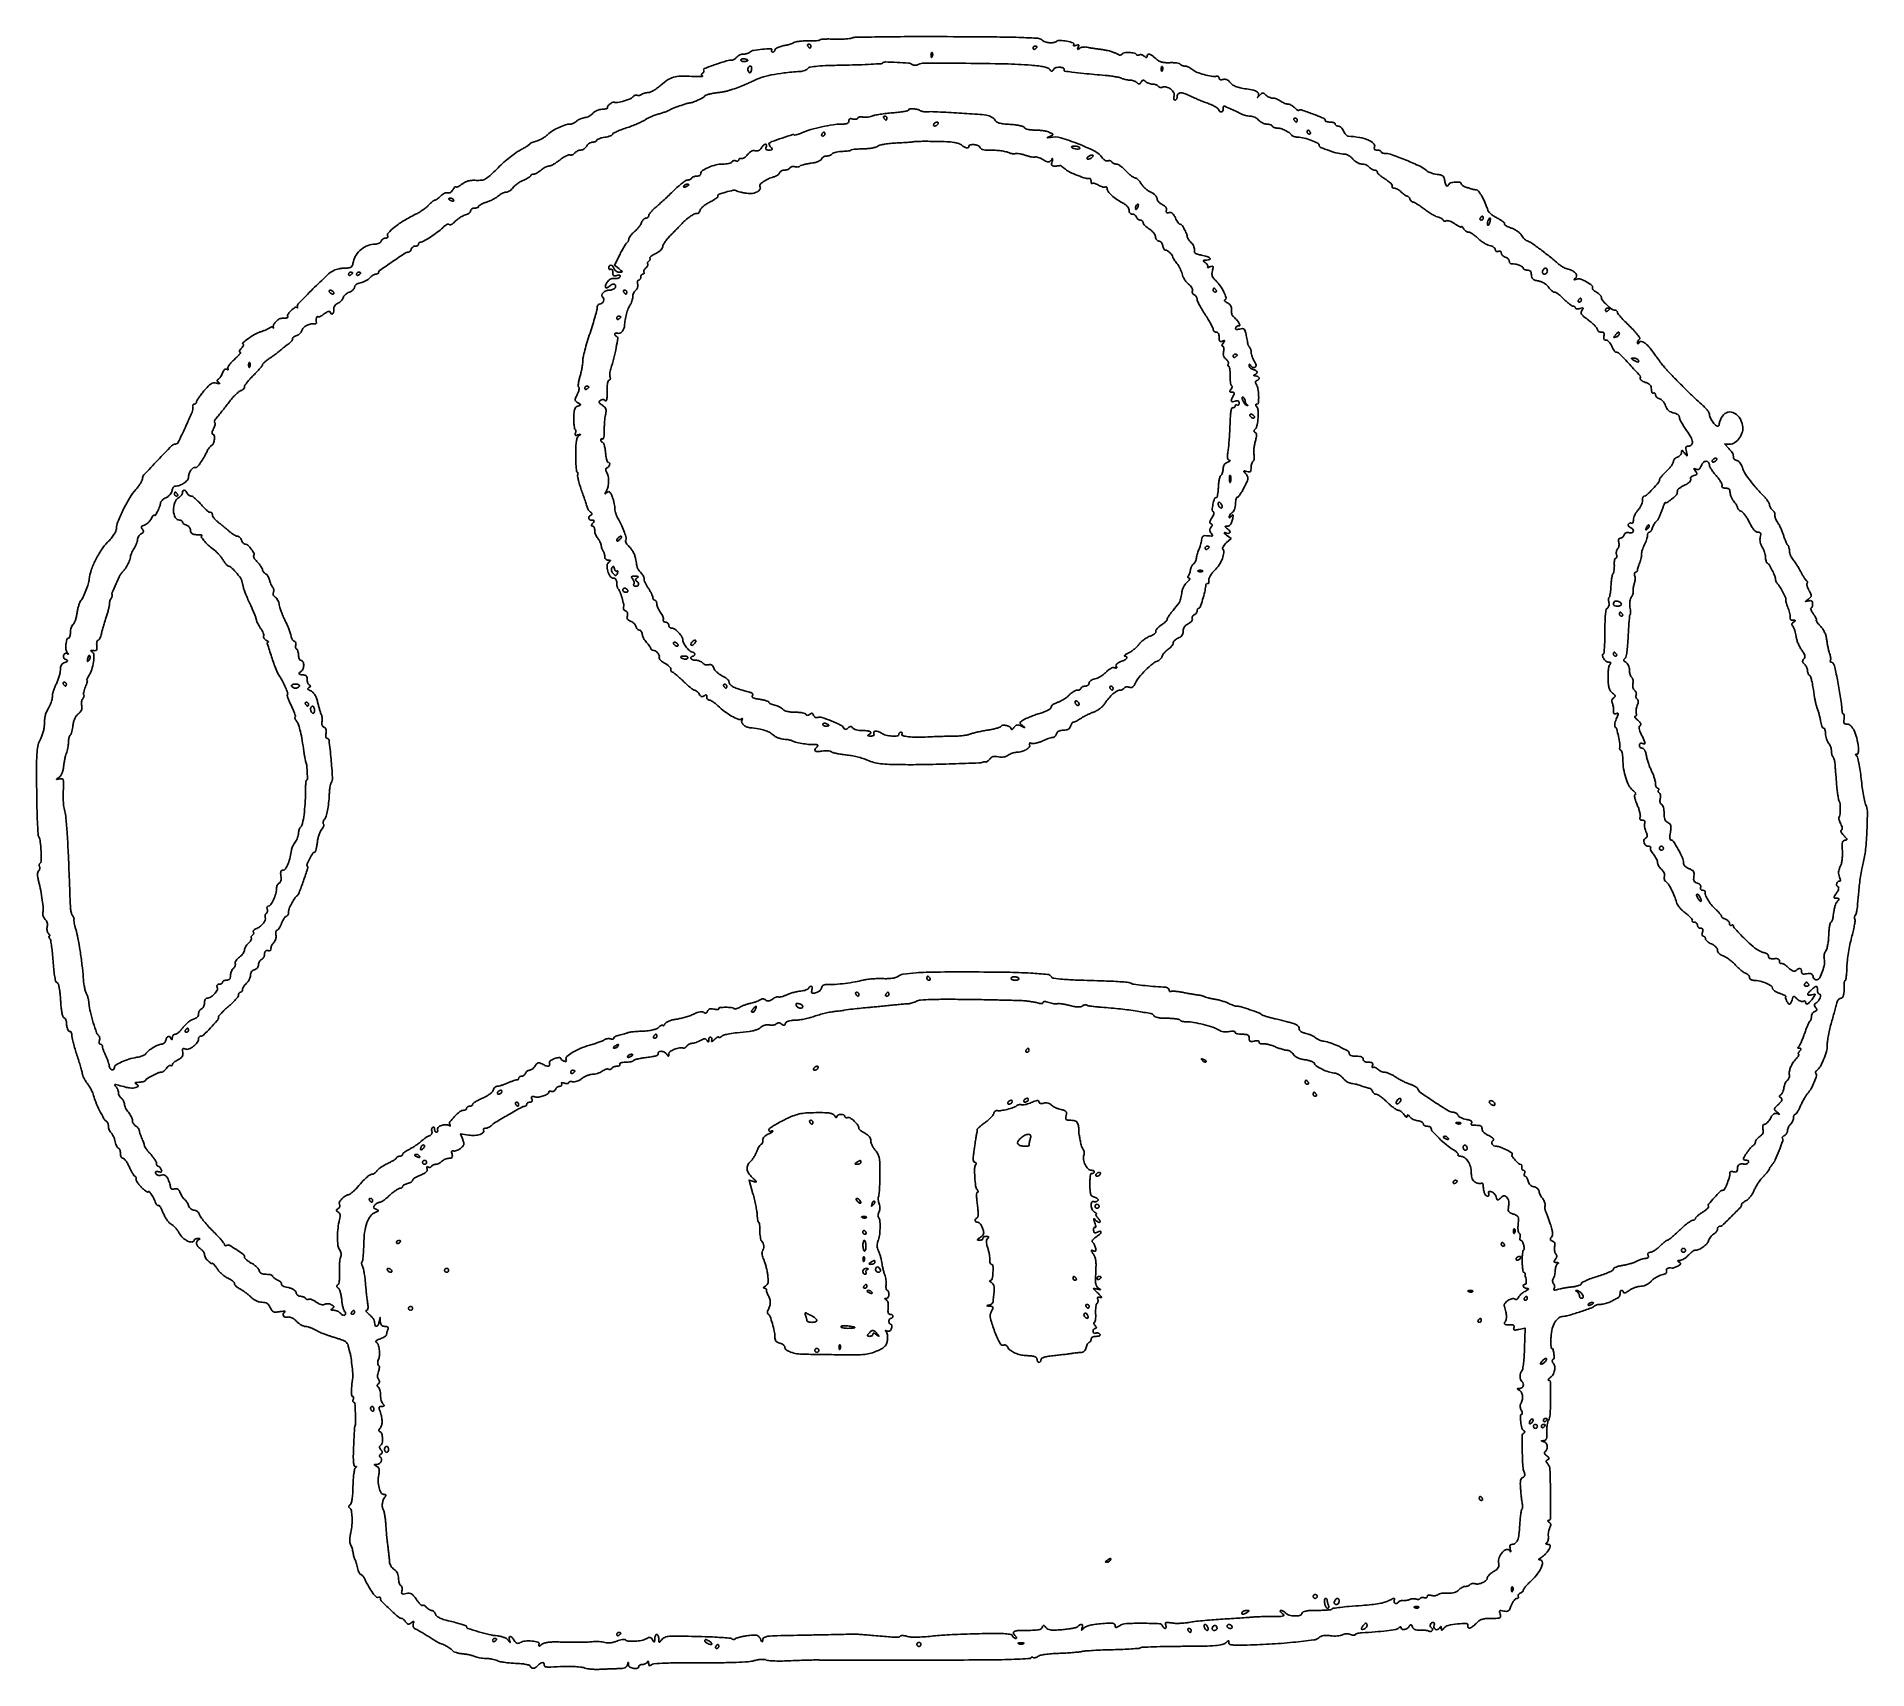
# Model space of a CAD drawing. Extents: x 173 to 1088, y 212 to 1028.
import ezdxf

# ---------------------------------------------------------------- set-up
doc = ezdxf.new("R2010")
doc.units = 0

msp = doc.modelspace()

# ---------------------------------------------------------------- linework, layer by layer
for points in [[(580.342239, 1027.01897, -0.067174), (579.102445, 1026.695012, -0.014326), (576.879227, 1026.488127, -0.014736), (574.268772, 1026.397586, -0.013551), (571.58331, 1026.456407, 0.01009), (569.022578, 1026.530228, 0.015299), (566.795334, 1026.481318, 0.009934), (564.977675, 1026.349454, 0.235445), (564.553542, 1026.086633, -0.222216), (564.148807, 1025.821524, -0.013865), (562.690305, 1025.653289, -0.018373), (560.879092, 1025.561983, -0.012444), (558.812471, 1025.585253, 0.019382), (556.631932, 1025.579554, 0.019775), (554.473038, 1025.404475, 0.019992), (552.615866, 1025.103921, 0.073548), (551.5, 1024.700069, -0.022011), (550.624355, 1024.277009, -0.017559), (549.646875, 1023.896822, -0.017898), (548.715462, 1023.608667, -0.042097), (548, 1023.478402, 0.037699), (545.919923, 1023.118523, 0.038669), (543.935715, 1022.452207, 0.038731), (542.402366, 1021.656464, 0.259254), (542, 1020.932612, -0.112793), (541.918711, 1020.576849, -0.10021), (541.688914, 1020.273955, -0.0942), (541.345359, 1020.070731, -0.086798), (540.940983, 1020, -0.099276), (540.58171, 1020.072044, -0.176332), (540.362501, 1020.274173, -0.16908), (540.319244, 1020.577073, -0.090353), (540.458811, 1020.933355, 0.595182), (540.064124, 1021.622427, 0.016594), (535.767563, 1021.380307, 0.01668), (531.262563, 1020.824143, 0.158613), (529.555109, 1019.955109, -0.085721), (529.035122, 1019.588284, -0.036871), (528.240906, 1019.280563, -0.035093), (527.326206, 1019.070463, -0.038924), (526.422445, 1019, 0.059505), (525.497347, 1018.889513, 0.04386), (524.51886, 1018.559375, 0.0446), (523.635845, 1018.074446, 0.071804), (523, 1017.5, -0.036436), (522.44835, 1016.926021, -0.036861), (521.821248, 1016.440625, -0.039434), (521.213619, 1016.103777, -0.107249), (520.735368, 1016, 0.073311), (517.910131, 1015.583522, 0.010913), (512.425134, 1013.799, 0.005025), (506.738105, 1011.746112, 0.473195), (506.488572, 1011.018492, -0.126745), (506.609566, 1010.629322, -0.100765), (506.542905, 1010.192892, -0.089744), (506.297608, 1009.775605, -0.076847), (505.909549, 1009.444098, 0.052772), (505.446386, 1009.085362, 0.197257), (505.300275, 1008.755359, 0.206222), (505.430793, 1008.428053, 0.057824), (505.872269, 1008.078942, -0.68678), (505.829235, 1007.850722, -0.033111), (504.743446, 1007.725714, -0.019303), (502.909052, 1007.707687, -0.008704), (500.504735, 1007.818801, 0.019923), (494.99233, 1007.949735, 0.06539), (491.396813, 1007.418502, 0.077851), (488.406398, 1006.037361, 0.03668), (485.040255, 1003.417403, -0.025053), (483.373541, 1002.05682, -0.026007), (481.599128, 1000.88788, -0.02685), (479.966079, 1000.044265, -0.093141), (478.815466, 999.765863, 0.031693), (477.840483, 999.653228, 0.026473), (476.825848, 999.414254, 0.027293), (475.919084, 999.094705, 0.063211), (475.293805, 998.73699, -0.062337), (474.763233, 998.432229, -0.060516), (474.168596, 998.263819, -0.065636), (473.602405, 998.250217, -0.112093), (473.157112, 998.4029, 0.150147), (472.715088, 998.518364, 0.082335), (472.162448, 998.402387, 0.069459), (471.586291, 998.080221, 0.057445), (471.077678, 997.593596, -0.127535), (469.704721, 996.60434, -0.022321), (466.660095, 995.57494, -0.023389), (463.51864, 994.824016, -0.10573), (461.64474, 994.866771, 0.180156), (460.668416, 994.746074, 0.055537), (459.416227, 993.906854, 0.057756), (458.445212, 992.872879, 0.306324), (458.412706, 992.136693, -0.427372), (458.346194, 991.884009, -0.058372), (457.782782, 991.653044, -0.038801), (456.875375, 991.473944, -0.019955), (455.719662, 991.384309, 0.051506), (454.423688, 991.201123, 0.040637), (453.080211, 990.749087, 0.04192), (451.889951, 990.114844, 0.075733), (451.064641, 989.384309, -0.057907), (450.284459, 988.642711, -0.037836), (449.237159, 987.973301, -0.037826), (448.100447, 987.469113, -0.057705), (447.049921, 987.226928, 0.043699), (445.995003, 987.01458, 0.029912), (444.844854, 986.600224, 0.030222), (443.776343, 986.062795, 0.052327), (442.974506, 985.476928, -0.037654), (442.245206, 984.910575, -0.032633), (441.40442, 984.429425, -0.034009), (440.581946, 984.094666, -0.077141), (439.921259, 983.984944, 0.073171), (437.378822, 983.583317, 0.031299), (434.157521, 982.351157, 0.031111), (430.97935, 980.655502, 0.049031), (428.520474, 978.785106, -0.031022), (427.196614, 977.700789, -0.024188), (425.636608, 976.687924, -0.02475), (424.085622, 975.884392, -0.053128), (422.809546, 975.458169, 0.022245), (421.705606, 975.163686, 0.02623), (420.692725, 974.785188, 0.026535), (419.885454, 974.382081, 0.125919), (419.51646, 974.026633, -0.1026), (419.108811, 973.596061, -0.010055), (417.912531, 972.798293, -0.012384), (416.429243, 971.902558, -0.009505), (414.767498, 970.995831, 0.036749), (412.682854, 969.706363, 0.01176), (409.782733, 967.497391, 0.011663), (406.658574, 964.87778, 0.012775), (403.755618, 962.191487, -0.007099), (399.524523, 958.186091, -0.055941), (397.346972, 956.591595, -0.09992), (395.396835, 955.942968, -0.045866), (392.707249, 955.861585, 0.029057), (390.578183, 955.868655, 0.04936), (388.819493, 955.596706, 0.055084), (387.287248, 955.016264, 0.048625), (385.848049, 954.095115, -0.022257), (384.819264, 953.35753, -0.034278), (383.863353, 952.824118, -0.037161), (383.084247, 952.525371, -0.276023), (382.714932, 952.618401, 0.30608), (382.421116, 952.675318, 0.083663), (382.002422, 952.407161, 0.055017), (381.525873, 951.868503, 0.030753), (381.065766, 951.122885, -0.059449), (380.536637, 950.366066, -0.075059), (379.879683, 949.821593, -0.088916), (379.190122, 949.558218, -0.139364), (378.562064, 949.614557, 0.141033), (377.874174, 949.673994, 0.055414), (376.957857, 949.385777, 0.049073), (375.976208, 948.832132, 0.043479), (375.077319, 948.077319, -0.018314), (374.221457, 947.281956, -0.022766), (373.367667, 946.610212, -0.021887), (372.616292, 946.120792, -0.134189), (372.174314, 946, 0.149632), (371.72167, 945.861438, 0.018896), (370.88695, 945.250389, 0.020824), (369.929696, 944.425373, 0.015908), (368.951273, 943.448133, -0.034085), (367.746446, 942.329172, -0.016732), (366.075222, 941.066964, -0.016517), (364.244153, 939.866349, -0.023056), (362.526959, 938.925498, 0.021844), (356.753609, 935.780438, 0.032336), (352.020889, 932.492784, 0.033352), (348.774533, 929.537701, 0.342309), (348.594575, 927.846975, -0.179434), (348.659058, 927.526373, -0.187973), (348.497087, 927.248799, -0.115181), (348.099739, 927.060949, -0.053117), (347.527632, 927, 0.085485), (346.876624, 926.887878, 0.066241), (346.235327, 926.559375, 0.066059), (345.70056, 926.073419, 0.083908), (345.361626, 925.5, -0.122378), (344.960395, 924.925868, -0.064637), (344.232847, 924.440625, -0.05832), (343.310376, 924.111612, -0.056583), (342.32727, 924, 0.092432), (338.725018, 923.328337, 0.07626), (335.330724, 921.380813, 0.07744), (332.721275, 918.540693, 0.101112), (331.393022, 915.281452, -0.030461), (330.925316, 913.421455, -0.147304), (330.317148, 912.532032, -0.142647), (329.307797, 912.111039, -0.02795), (327.322968, 912, 0.028315), (325.840326, 911.91597, 0.021893), (324.241636, 911.662876, 0.022352), (322.765932, 911.293156, 0.048437), (321.684259, 910.852345, 0.067784), (318.231059, 908.391565, 0.007337), (311.180274, 901.565944, 0.003175), (303.837981, 894.152846, 0.255357), (303.41126, 892.635937, -0.014117), (303.492918, 892.228021, -0.176383), (303.465186, 892.075475, -0.543856), (303.385014, 892.07182, -0.031418), (303.228396, 892.323127, 0.329753), (302.890648, 892.481822, 0.066038), (302.22127, 892.25278, 0.046692), (301.36049, 891.719227, 0.026503), (300.423111, 890.927767, 0.028595), (299.55724, 890.015721, 0.041118), (298.91048, 889.10991, 0.047625), (298.540698, 888.329918, 0.229164), (298.589837, 887.85464, -0.172581), (298.65942, 887.531007, -0.189354), (298.504915, 887.251051, -0.118754), (298.118564, 887.061637, -0.054912), (297.559017, 887, 0.014658), (295.799775, 886.948414, 0.069891), (294.816266, 886.750907, 0.078411), (293.979387, 886.299957, 0.021209), (292.817439, 885.334785, 0.042047), (292.193565, 884.666695, 0.045403), (291.708051, 883.919792, 0.050229), (291.41914, 883.2074, 0.129023), (291.403544, 882.656044, -0.014218), (291.487537, 882.241511, -0.150122), (291.465993, 882.072161, -0.566219), (291.388161, 882.063106, -0.038868), (291.238859, 882.291738, 0.17121), (290.982957, 882.521148, 0.117294), (290.594183, 882.583174, 0.089111), (290.125846, 882.462059, 0.059618), (289.652754, 882.172061, -0.052495), (288.979373, 881.746015, -0.012328), (287.768196, 881.183837, -0.012568), (286.335612, 880.603698, -0.012061), (284.855998, 880.087753, 0.053316), (282.007605, 878.822809, 0.024931), (278.614811, 876.627438, 0.031117), (276.162919, 874.618688, 0.681077), (276.404988, 874.001221, -0.396991), (276.589297, 873.827035, -0.121215), (276.512455, 873.412859, -0.054211), (276.132399, 872.768663, -0.023564), (275.5, 872, 0.028247), (274.863119, 871.21095, 0.077007), (274.539759, 870.572627, 0.192293), (274.565329, 870.178353, 0.289201), (274.847893, 870, -0.560784), (275.005881, 869.741519, -0.048194), (274.492223, 868.93989, -0.028926), (273.464383, 867.777415, -0.013561), (272.011158, 866.391116, 0.021101), (270.527511, 864.932451, 0.03203), (269.3798, 863.535189, 0.03327), (268.643368, 862.35296, 0.267136), (268.662786, 861.736607, -0.042411), (268.855422, 861.356249, -0.359191), (268.801797, 861.186299, -0.257708), (268.588663, 861.171135, -0.03005), (268.152636, 861.405666, 0.182489), (267.614953, 861.510506, 0.13265), (267.056299, 861.252808, 0.086503), (266.52051, 860.61961, 0.041615), (266.059811, 859.657314, -0.028236), (265.615354, 858.661458, -0.026937), (265.055216, 857.705667, -0.027972), (264.468389, 856.917313, -0.080524), (263.95492, 856.472139, 0.064392), (263.473218, 856.080864, 0.222361), (263.349052, 855.709178, 0.178148), (263.547769, 855.315829, 0.040512), (264.143237, 854.844623, -0.048849), (264.586657, 854.481576, -0.571715), (264.541851, 854.307278, -0.116834), (264.099002, 854.286074, -0.010423), (262.999943, 854.5153, 0.088633), (261.543605, 854.58768, 0.108395), (260.262536, 854.130057, 0.064421), (258.835915, 852.95811, 0.014546), (256.749943, 850.605219, 0.010775), (255.31362, 848.809664, 0.014647), (254.101546, 847.125646, 0.011496), (253.176822, 845.687943, 0.138013), (253, 845.059543, -0.097523), (252.920369, 844.655157, -0.097575), (252.693373, 844.311241, -0.098293), (252.354508, 844.080946, -0.100575), (251.956163, 844, 0.125465), (251.57387, 843.902537, 0.119639), (251.276925, 843.632813, 0.106249), (251.113318, 843.227376, 0.082293), (251.109676, 842.75, -0.138726), (250.780225, 839.997063, -0.008892), (247.50121, 832.505682, -0.006089), (243.898612, 824.903511, -0.276792), (242.5, 823.995131, 0.191658), (240.598974, 823.158296, 0.004398), (233.614347, 815.935009, 0.004459), (226.76567, 808.596555, 0.18765), (226, 806.628241, -0.116687), (225.797189, 805.771032, -0.022907), (225.018255, 804.379956, -0.023165), (223.93733, 802.808678, -0.01967), (222.65789, 801.252881, 0.047644), (219.678023, 797.186033, 0.019514), (216.404277, 791.166507, 0.017106), (213.677677, 785.140076, 0.09798), (213, 781.715024, -0.112915), (212.723307, 780.505423, -0.032381), (211.771378, 778.821416, -0.029065), (210.357994, 776.912553, -0.020713), (208.569854, 774.941907, 0.05007), (205.508199, 771.14221, 0.028935), (202.587117, 766.044385, 0.028995), (200.332146, 760.777173, 0.063365), (199.375818, 756.5, -0.050545), (198.900257, 754.084772, -0.018486), (197.762631, 750.789164, -0.017956), (196.407186, 747.629703, -0.062971), (195.220164, 745.765281, 0.079253), (194.708747, 744.901467, 0.020418), (194.173521, 743.366691, 0.02026), (193.699757, 741.543258, 0.019369), (193.366874, 739.659988, -0.023337), (193.023105, 737.801262, -0.026064), (192.516747, 736.051319, -0.026658), (191.934196, 734.622269, -0.10986), (191.365567, 733.88843, 0.095754), (190.841366, 733.249591, 0.042041), (190.401135, 732.242741, 0.039573), (190.100919, 731.062334, 0.042513), (190, 729.877555, -0.029181), (189.935601, 728.775068, -0.04557), (189.73959, 727.845282, -0.057347), (189.454767, 727.196034, -0.266775), (189.113499, 727, 0.336754), (188.254322, 726.347321, 0.043869), (187.806296, 723.937404, 0.044227), (187.786241, 721.344076, 0.16694), (188.426624, 719.876672, -0.007367), (188.934538, 719.306353, -0.215181), (188.988774, 719.123906, -0.511531), (188.886, 719.069063, -0.013696), (188.354785, 719.347552, 0.129363), (187.872633, 719.472183, 0.118191), (187.373273, 719.350173, 0.103358), (186.932694, 718.993228, 0.07954), (186.621644, 718.456402, 0.096346), (186.505631, 717.797595, 0.109508), (186.65523, 717.175343, 0.105174), (187.061163, 716.656243, 0.082977), (187.677327, 716.293579, -0.027207), (188.516919, 715.917826, -0.377097), (188.629132, 715.632224, -0.208338), (188.348964, 715.336059, -0.012009), (187.160469, 714.863658, 0.072522), (186.181228, 714.329835, 0.098235), (185.510132, 713.581537, 0.087355), (185.125741, 712.563251, 0.046705), (185, 711.220054, -0.049823), (184.862219, 709.840782, -0.019948), (184.4125, 707.995215, -0.019505), (183.765672, 706.029614, -0.023294), (183, 704.236136, 0.017384), (182.234445, 702.500022, 0.017144), (181.5875, 700.706921, 0.017292), (181.129986, 699.100128, 0.060779), (181, 698.034737, -0.038442), (180.928132, 697.101357, -0.022123), (180.70625, 695.995024, -0.022007), (180.383187, 694.897116, -0.034061), (180, 693.986431), (179.54477, 693.082149), (179, 692), (178.45523, 690.917851), (178, 690.013569, 0.05519), (177.614934, 688.978349, 0.019969), (177.29375, 687.440601, 0.01952), (177.073478, 685.71468, 0.02198), (177, 684.043985, -0.040241), (176.8563, 682.261398, -0.024399), (176.415608, 680.190423, -0.024363), (175.772994, 678.16461, -0.038986), (175.010581, 676.518838, 0.06879), (173.906845, 673.709812, 0.04099), (173.350943, 670.1543, 0.01777), (173.130366, 664.294105, 0.002092), (173.15778, 651.238422, 0.003905), (173.277049, 642.777064, 0.00576), (173.525301, 635.352561, 0.002842), (173.84363, 629.070375, 0.103882), (174.217068, 627.68519, -0.09041), (174.966294, 625.17471, -0.017174), (175.32701, 620.396563, -0.011152), (175.418177, 615.522514, -0.258973), (174.764012, 614.354151, 0.121586), (174.506526, 614.091378, 0.100744), (174.378344, 613.720111, 0.09144), (174.399852, 613.296589, 0.080287), (174.569778, 612.887097, -0.117523), (174.723659, 612.422126, -0.06913), (174.692824, 611.834341, -0.06303), (174.491387, 611.21896, -0.062704), (174.142733, 610.671983, 0.11462), (173.745163, 609.878494, 0.058997), (173.613201, 608.768959, 0.043458), (173.738719, 607.318839, 0.020036), (174.140022, 605.465787, -0.01521), (175.193765, 600.817323, -0.014753), (175.975142, 596.06606, -0.01299), (176.424168, 591.905752, -0.084529), (176.241652, 589.816075, 0.093749), (176.187318, 589.027885, 0.054696), (176.401583, 588.101981, 0.052059), (176.832806, 587.187705, 0.060237), (177.426683, 586.43046, -0.062267), (178.050715, 585.628101, -0.064632), (178.448572, 584.706577, -0.067411), (178.587059, 583.750583, -0.079309), (178.451325, 582.84664, 0.068386), (178.304626, 581.995969, 0.051513), (178.369866, 581.048139, 0.05227), (178.62409, 580.150888, 0.078204), (179.039826, 579.452012, -0.028917), (179.450841, 578.894065, -0.067648), (179.672091, 578.426529, -0.151806), (179.673758, 578.128707, -0.330025), (179.5, 578, 0.268842), (179.308151, 577.888809, 0.181665), (179.266614, 577.632813, 0.083821), (179.42081, 577.230263, 0.034995), (179.75151, 576.75, -0.124912), (180.171004, 575.821738, -0.008576), (180.63039, 572.952417, -0.011814), (181.043234, 569.469311, -0.008581), (181.344246, 565.577378, 0.00972), (181.655579, 561.66778, 0.015251), (182.0906, 558.324808, 0.010684), (182.582061, 555.643352, 0.206509), (183.055701, 554.965575, -0.050297), (183.485403, 554.636136, -0.045867), (183.855565, 554.217932, -0.048826), (184.116236, 553.778388, -0.097954), (184.212729, 553.388197, 0.022037), (184.250404, 552.976317, 0.011494), (184.33167, 552.467158, 0.011409), (184.439199, 551.947589, 0.017092), (184.558783, 551.5, -0.047113), (184.69605, 550.826643, -0.003278), (184.889991, 548.901242, -0.004633), (185.085242, 546.597969, -0.003468), (185.259204, 544.05742, 0.015412), (185.49763, 541.480253, 0.025646), (185.875814, 539.333205, 0.02491), (186.332403, 537.717691, 0.235143), (186.82774, 537.224087, -0.123172), (187.276179, 536.938634, -0.068618), (187.655649, 536.409121, -0.061785), (187.912645, 535.729185, -0.05956), (188, 534.998454, 0.044375), (188.160011, 533.199074, 0.054244), (188.635966, 531.579117, 0.076214), (189.269248, 530.537537, 0.3724), (189.897349, 530.436558, -0.385448), (190.176617, 530.385098, -0.074512), (190.447283, 529.894355, -0.046147), (190.670863, 529.064097, -0.023697), (190.803645, 527.993851, 0.037416), (191.040978, 526.432471, 0.008409), (191.687045, 523.820278, 0.008675), (192.537949, 520.82316, 0.008303), (193.504109, 517.813036, -0.005319), (194.455169, 514.909624, -0.00696), (195.259031, 512.235307, -0.005274), (195.8756, 509.985858, -0.063088), (195.993027, 509.094391, 0.099853), (196.14667, 508.351739, 0.021442), (196.716654, 507.159413, 0.021588), (197.509558, 505.812247, 0.019117), (198.446645, 504.481065, -0.025067), (199.4345, 503.041697, -0.018803), (200.379159, 501.367654, -0.019123), (201.150222, 499.720895, -0.040758), (201.589702, 498.386674, 0.040611), (202.645555, 495.178039, 0.015424), (204.611515, 490.890554, 0.010911), (206.754674, 486.799879, 0.128909), (207.980984, 485.511752, -0.106833), (208.371653, 485.135627, -0.051136), (208.700664, 484.517784, -0.047413), (208.924472, 483.774264, -0.049448), (209, 483.012412, 0.061325), (209.100533, 482.195823, 0.039098), (209.40481, 481.287228, 0.03889), (209.850406, 480.429323, 0.057215), (210.378078, 479.764779, -0.064385), (210.956482, 479.014581, -0.025333), (211.557375, 477.853465, -0.024567), (212.087733, 476.517016, -0.02812), (212.457533, 475.193351, 0.025847), (212.793275, 473.970174, 0.037614), (213.223291, 472.938047, 0.042081), (213.678946, 472.201589, 0.237474), (214.079455, 472, -0.239551), (214.432472, 471.820573, -0.069488), (214.72959, 471.265625, -0.053247), (214.932851, 470.457529, -0.035021), (215, 469.5, 0.049062), (215.094103, 468.54329, 0.069061), (215.37479, 467.734375, 0.08924), (215.788729, 467.189756, 0.187886), (216.27588, 467, -0.207511), (216.888461, 466.734325, -0.031481), (217.756869, 465.680907, -0.030853), (218.676678, 464.229312, -0.022235), (219.52588, 462.509472, 0.013776), (220.339899, 460.788152, 0.020544), (221.153292, 459.335255, 0.016363), (221.889751, 458.221344, 0.239945), (222.293837, 458.009472, -0.177703), (222.572425, 457.903444, -0.12253), (222.768169, 457.6243, -0.09039), (222.847638, 457.205265, -0.057902), (222.793837, 456.711551, 0.173322), (222.876632, 456.019167, 0.030618), (223.541002, 454.868091, 0.029981), (224.527085, 453.556393, 0.023017), (225.75, 452.245254, 0.018252), (226.999652, 451.109531, 0.040057), (228.049643, 450.358187, 0.078579), (228.749345, 450.07531, 0.478756), (229.014742, 450.283704, -0.678398), (229.389225, 450.427452, -0.04243), (230.410415, 449.112588, -0.026909), (231.648926, 446.958111, -0.030127), (232.597709, 444.761247, 0.042269), (232.890142, 444.126857, 0.070132), (233.249077, 443.660978, 0.102627), (233.613764, 443.427347, 0.233827), (233.930915, 443.457303, -0.377431), (234.301882, 443.394301, -0.028072), (234.952639, 442.491652, -0.02795), (235.685504, 441.189511, -0.016404), (236.421183, 439.559398, 0.030193), (237.267408, 437.81428, 0.028707), (238.330608, 436.152865, 0.029936), (239.441851, 434.796867, 0.083449), (240.412324, 434.046923, -0.061969), (241.385612, 433.359147, -0.026903), (242.499761, 432.228499, -0.026117), (243.569568, 430.88379, -0.031463), (244.422941, 429.513231, 0.081844), (246.138743, 427.290184, 0.074593), (248.528756, 425.650735, 0.106145), (250.665318, 425.125999, 0.33094), (251.808172, 425.924517, -0.12609), (252.069479, 426.329862, -0.072639), (252.550942, 426.660886, -0.064966), (253.169352, 426.871008, -0.061357), (253.833333, 426.921053, -0.019378), (254.497581, 426.86373, -0.209411), (254.723735, 426.728876, -0.436971), (254.68816, 426.556639, -0.039934), (254.25, 426.337719, 0.166587), (253.29707, 425.512549, 0.174143), (253.072422, 424.29295, 0.130616), (253.685647, 422.928692, 0.082777), (255, 421.767927, -0.052139), (255.765053, 421.171181, -0.048251), (256.4125, 420.414494, -0.05161), (256.855162, 419.619764, -0.101615), (257, 418.914441, 0.093651), (257.140475, 418.171027, 0.039109), (257.5875, 417.249607, 0.036928), (258.234701, 416.311061, 0.039448), (259, 415.5, 0.020844), (259.768429, 414.860758, 0.046462), (260.4125, 414.457548, 0.096722), (260.83354, 414.33937, 0.438082), (261, 414.492896, -0.64068), (261.157596, 414.565403, -0.036063), (261.666184, 414.061795, -0.022188), (262.396517, 413.147218, -0.010239), (263.26786, 411.897883, 0.038696), (264.372208, 410.49211, 0.026781), (265.818977, 409.077928, 0.027101), (267.365615, 407.861959, 0.048893), (268.76786, 407.069533, -0.031195), (270.005149, 406.426906, -0.039757), (271.050559, 405.679196, -0.044304), (271.785425, 404.939169, -0.175095), (272, 404.345213, 0.160258), (272.197709, 403.744207, 0.043306), (272.869221, 402.981938, 0.039214), (273.826434, 402.20205, 0.032019), (274.959049, 401.521177, -0.025238), (276.272765, 400.755474, -0.014407), (277.781929, 399.707432, -0.014363), (279.243416, 398.562526, -0.023041), (280.413594, 397.495496, 0.0444), (281.629997, 396.477867, 0.043437), (283.015601, 395.682504, 0.045477), (284.44585, 395.171115, 0.063208), (285.79403, 395, -0.049977), (287.227588, 394.85635, -0.093235), (288.305094, 394.418872, -0.09324), (289.149961, 393.619795, -0.049986), (289.875034, 392.374926, 0.041965), (290.677866, 390.944385, 0.146993), (291.488576, 390.283939, 0.116446), (292.643266, 390.097752, 0.021831), (294.785549, 390.346585, -0.012223), (296.247472, 390.544921, -0.055695), (297.104493, 390.544171, -0.383872), (297.273245, 390.353924, -0.256809), (297.121885, 390.083462, 0.149121), (296.334006, 389.179517, 0.259926), (296.418729, 388.216577, 0.200768), (297.365291, 387.59889, 0.109859), (298.7731, 387.650915, -0.122156), (299.652359, 387.662057, -0.058716), (300.719486, 387.275263, -0.050088), (301.855725, 386.554762, -0.037866), (302.946418, 385.557035, 0.035042), (304.004055, 384.578536, 0.034441), (305.193862, 383.751129, 0.036503), (306.336901, 383.176514, 0.098527), (307.223974, 383, -0.06086), (308.161285, 382.885487, -0.020373), (309.488537, 382.49825, -0.01993), (310.936756, 381.945728, -0.021486), (312.29966, 381.291916, 0.003122), (313.561985, 380.628282, 0.004278), (314.706775, 380.047898, 0.002802), (315.67377, 379.574743, 0.049617), (316, 379.455549, -0.018864), (316.282283, 379.371659, -0.003504), (316.79375, 379.194409, -0.003752), (317.389057, 378.978376, -0.003417), (318, 378.746702, 0.012506), (318.851174, 378.441508, 0.002528), (320.378723, 377.945089, 0.002666), (322.161869, 377.386018, 0.002492), (323.991396, 376.833069, -0.02345), (326.060321, 376.11187, -0.056011), (327.490238, 375.341417, -0.080026), (328.382841, 374.483084, -0.122606), (328.799945, 373.5, 0.012334), (328.960967, 372.624731, 0.008634), (329.18361, 371.646875, 0.008717), (329.42959, 370.716864, 0.017916), (329.660672, 370, -0.053093), (330.113324, 368.162848, -0.005682), (330.657674, 363.799928, -0.00577), (331.101587, 359.429357, -0.051463), (331.076205, 357.5, 0.005713), (330.603096, 352.992005, 0.021901), (330.463947, 350.174381, 0.030569), (330.562067, 348.410487, 0.380435), (331.023483, 348, -0.196961), (331.323058, 347.877228, -0.143775), (331.499733, 347.559375, -0.094926), (331.515466, 347.074533, -0.052438), (331.361626, 346.5, 0.050865), (331.205833, 345.925395, 0.0925), (331.216185, 345.440625, 0.141875), (331.384746, 345.122845, 0.203031), (331.674803, 345, -0.397446), (332.189519, 344.514103, -0.005078), (332.420665, 339.64429, -0.010237), (332.498732, 334.9976, -0.091549), (332.122287, 333, 0.076794), (332.035969, 332.605798, 0.000799), (331.864451, 329.782812, 0.002541), (331.688241, 326.52307, 0.001646), (331.515952, 322.75, 0.006211), (331.376061, 318.075613, 0.024445), (331.466461, 315.196089, 0.037136), (331.740613, 313.435817, 0.345119), (332.301445, 312.984687, -0.038621), (332.79036, 312.940576, -0.315767), (332.941309, 312.791578, -0.261713), (332.865093, 312.570342, -0.030475), (332.438062, 312.234687, 0.198114), (332.011382, 311.575421, 0.012413), (331.638213, 309.239605, 0.016793), (331.348583, 306.35337, 0.011575), (331.206402, 303.070352, -0.009996), (331.056576, 299.338135, -0.023534), (330.758495, 296.567479, -0.027423), (330.342675, 294.60759, -0.185273), (329.76834, 293.820352, 0.060062), (329.290383, 293.422575, 0.147935), (329.088559, 293.018254, 0.179691), (329.163074, 292.623011, 0.09664), (329.5, 292.25, -0.189391), (330.386542, 290.813531, -0.032622), (330.755496, 287.573312, -0.03359), (330.682352, 283.723341, -0.033729), (330.094091, 279.923252, 0.023022), (329.771025, 278.095811, 0.02858), (329.647192, 276.374023, 0.031231), (329.716576, 274.923211, 0.095581), (330.007093, 273.986747, -0.034112), (330.367766, 273.18599, -0.016355), (330.725026, 272.116144, -0.016131), (331.026478, 270.970636, -0.022156), (331.217951, 269.922938, 0.016846), (331.389922, 268.921968, 0.016031), (331.631244, 267.917988, 0.01621), (331.901563, 267.045254, 0.053257), (332.157724, 266.5, -0.05122), (332.435551, 265.914816, -0.010794), (332.791235, 264.839062, -0.011203), (333.150435, 263.567578, -0.010412), (333.461858, 262.25, 0.026141), (333.797752, 261.005133, 0.038041), (334.231832, 259.954687, 0.042778), (334.694299, 259.20613, 0.237278), (335.104206, 259, -0.169433), (335.536805, 258.849075, -0.045516), (336.070914, 258.339063, -0.040701), (336.608451, 257.611253, -0.032469), (337.06769, 256.75, 0.020509), (339.095691, 252.717412, 0.036923), (341.125563, 249.624526, 0.045661), (342.924551, 247.677364, 0.333401), (344.113307, 247.570027, -0.12909), (344.450305, 247.673098, -0.189482), (344.739678, 247.572533, -0.145795), (344.934875, 247.269503, -0.070699), (345.000491, 246.809017, 0.200883), (345.58023, 245.425723, 0.0074), (349.769279, 241.423093, 0.007853), (354.058833, 237.567736, 0.181049), (355.575348, 237, -0.149374), (355.926425, 236.892723, -0.031482), (356.44045, 236.497026, -0.030376), (357.000546, 235.943242, -0.024745), (357.531545, 235.287747, 0.037989), (358.250968, 234.446185, 0.158728), (358.836732, 234.146635, 0.169502), (359.462991, 234.259255, 0.044776), (360.313113, 234.844898, -0.013511), (361.174555, 235.521376, -0.310037), (361.472, 235.532507, -0.31162), (361.588377, 235.25935, -0.013593), (361.340757, 234.195057, 0.071449), (361.243485, 233.338847, 0.104089), (361.421236, 232.602817, 0.108255), (361.872978, 232.020831, 0.082349), (362.571149, 231.611071, -0.033679), (363.534496, 231.164891, -0.006076), (365.255743, 230.194794, -0.006527), (367.246211, 229.005888, -0.005867), (369.277624, 227.723166, 0.004864), (371.228822, 226.485614, 0.007091), (372.973974, 225.436396, 0.003844), (374.462068, 224.585467, 0.114253), (374.875908, 224.464565, -0.10603), (376.030141, 224.14762, -0.015062), (378.189411, 222.941569, -0.015479), (380.271046, 221.605957, -0.098235), (381.145248, 220.710771, 0.155019), (381.646638, 220.300729, 0.024592), (382.864225, 219.885383, 0.025272), (384.397072, 219.528033, 0.019711), (386.09099, 219.290901, -0.015467), (387.864945, 219.057897, -0.015014), (389.638903, 218.713866, -0.015101), (391.178828, 218.317734, -0.052402), (392.130001, 217.930426, 0.059162), (393.045214, 217.572064, 0.020869), (394.424576, 217.273313, 0.020378), (395.982131, 217.068397, 0.022519), (397.5, 217, -0.026227), (399.041448, 216.919089, -0.021622), (400.66996, 216.676094, -0.022154), (402.147726, 216.321254, -0.052909), (403.191823, 215.89734, 0.071887), (404.415459, 215.453629, 0.01409), (406.726109, 215.042307, 0.014685), (409.469313, 214.715372, 0.013146), (412.330192, 214.535008, -0.01316), (415.210225, 214.353356, -0.023985), (417.543896, 214.030985, -0.023066), (419.281562, 213.621636, -0.247784), (419.787444, 213.137669, 0.147427), (420.366482, 212.317073, 0.19161), (421.241549, 212.060771, 0.123556), (422.370362, 212.459529, 0.050032), (423.642857, 213.5, -0.046141), (424.923223, 214.5636, -0.13091), (426.00823, 214.948173, -0.298427), (426.622399, 214.61286, -0.173826), (426.75, 213.75, 0.230205), (426.88711, 213.224298, 0.136938), (427.435756, 212.856188, 0.06962), (428.461493, 212.669791, 0.022851), (430, 212.677407, -0.005767), (436.491934, 212.931437, -0.013853), (441.304937, 212.930818, -0.017622), (444.846622, 212.707139, -0.063664), (447.045135, 212.202868, 0.049519), (448.325796, 211.870851, 0.016572), (450.247633, 211.63605, 0.016307), (452.405645, 211.515461, 0.017917), (454.5, 211.541891, -0.001543), (456.718674, 211.642607, -0.001032), (459.258149, 211.744787, -0.001039), (461.719674, 211.833621, -0.002046), (463.676676, 211.892162, 0.021818), (465.696469, 212.032649, 0.067156), (467.021882, 212.367109, 0.106982), (467.851492, 212.92794, 0.127581), (468.310674, 213.75, -0.001923), (468.622879, 214.926177, -0.339035), (468.719237, 215, -0.392517), (468.801199, 214.923939, -0.002113), (468.883999, 213.75, 0.254629), (469.604788, 212.61262, 0.090678), (471.488631, 211.974877, 0.104911), (473.30999, 212.09068, 0.336459), (474, 213, -0.184457), (474.145793, 213.38175, -0.090315), (474.563021, 213.70625, -0.070178), (475.183242, 213.926177, -0.050201), (475.916667, 214, 0.060204), (476.687147, 214.09311, 0.059088), (477.418476, 214.367188, 0.064373), (478.003208, 214.771682, 0.113869), (478.337719, 215.25, -0.07474), (478.538923, 215.591259, -0.454598), (478.71916, 215.597664, -0.155673), (478.861365, 215.298793, -0.02328), (478.921053, 214.627555, 0.03245), (479.016915, 213.735194, 0.226171), (479.263807, 213.386976, 0.264141), (479.658867, 213.389859, 0.04226), (480.31706, 213.848173, -0.158872), (481.605774, 214.359339, -0.005567), (487.039187, 214.63869, -0.008217), (494.352683, 214.812777, -0.003115), (504.56706, 214.824361, 0.003616), (514.76007, 214.846126, 0.007466), (522.726107, 215.039731, 0.007891), (528.738788, 215.37084, 0.050314), (531.745823, 215.891163, -0.023304), (533.607319, 216.317768, -0.031924), (535.314444, 216.514711, -0.036424), (536.748603, 216.483464, -0.092539), (537.745823, 216.197622, 0.100017), (538.932129, 215.876528, 0.008706), (542.069085, 215.727252, 0.011168), (545.850534, 215.697745, 0.008448), (550, 215.828196, -0.002777), (554.313282, 216.012781, -0.002852), (558.590625, 216.147608, -0.00276), (562.302313, 216.222922, -0.012033), (564.5, 216.202492, 0.008416), (571.738758, 216.082829, 0.000253), (601.905646, 216.107222, 0.000559), (631.354466, 216.178872, 0.001616), (651.75, 216.317219, 0.004154), (658.747819, 216.445457, 0.006915), (664.639063, 216.683957, 0.001913), (669.688651, 216.977759, 0.396185), (670, 217.309017, -0.167328), (670.087001, 217.561708, -0.190212), (670.306618, 217.690885, -0.121606), (670.643725, 217.661732, -0.056381), (671.043805, 217.472927, 0.12749), (671.551455, 217.315913, 0.067654), (672.211548, 217.37465, 0.060398), (672.91513, 217.627101, 0.056955), (673.553331, 218.044261, -0.122316), (674.598267, 218.548122, -0.015263), (677.097463, 218.990915, -0.016759), (680.218862, 219.339818, -0.011669), (683.759526, 219.532848, 0.00574), (687.320198, 219.684643, 0.006171), (690.79127, 219.915555, 0.005865), (693.764901, 220.185405, 0.029025), (695.423521, 220.45352, -0.03548), (697.227965, 220.721374, -0.004384), (701.19837, 220.990452, -0.005161), (705.927037, 221.220339, -0.004247), (710.977211, 221.37068, 0.00457), (715.892159, 221.520167, 0.006742), (720.202331, 221.748942, 0.003424), (723.837692, 222.016106, 0.118898), (724.645889, 222.281147, -0.128444), (725.497488, 222.542793, -0.001606), (731.227252, 222.768579, -0.004601), (737.887028, 222.948244, -0.002983), (745.592198, 223.03919, 0.002547), (756.633187, 223.159888, 0.016203), (762.234212, 223.431349, 0.030686), (765.561897, 223.907709, 0.133302), (767.323979, 224.799638, -0.00956), (768.317592, 225.661481, -0.146284), (768.730685, 225.838512, -0.461051), (768.914703, 225.667203, -0.043474), (768.823979, 224.971938, 0.292881), (769.091087, 224.247346, 0.12001), (770.0962, 223.811784, 0.041143), (772.221492, 223.624702, 0.006201), (776.5, 223.653977, 0.009224), (789.060023, 224.127622, 0.010726), (800.975785, 225.054057, 0.005979), (811.320494, 226.207087, 0.15436), (813.85148, 227.365592, -0.080128), (814.855029, 228.016862, -0.063117), (816.098374, 228.387442, -0.049641), (817.660682, 228.488193, -0.024638), (819.641105, 228.321312, 0.026789), (821.352632, 228.184498, 0.026013), (823.085979, 228.229248, 0.026946), (824.602296, 228.430118, 0.081334), (825.579207, 228.784388, -0.066759), (826.482547, 229.141936, -0.052409), (827.526739, 229.287854, -0.050115), (828.627224, 229.215088, -0.049327), (829.697374, 228.924959, 0.028961), (830.580519, 228.646521, 0.053769), (831.323603, 228.541748, 0.084965), (831.824959, 228.610807, 0.327064), (832, 228.849777, -0.287089), (832.200376, 229.169992, -0.041118), (832.954687, 229.462845, -0.036372), (834.004579, 229.692583, -0.023157), (835.25, 229.813026, 0.007554), (841.984638, 230.252833, 0.012194), (847.69867, 230.853329, 0.00941), (852.254026, 231.53208, 0.1314), (853.75, 232.21461, -0.028498), (854.32258, 232.634157, -0.145596), (854.696874, 232.74431, -0.29632), (854.918044, 232.59969, -0.10426), (855, 232.210929, 0.315151), (855.475083, 231.532051, 0.1392), (856.624057, 231.448048, 0.092921), (858.028192, 232.023505, 0.111195), (859.026173, 233.042349, -0.033665), (859.512941, 233.722917, -0.28292), (859.854741, 233.840444, -0.226555), (860.170651, 233.592298, -0.023246), (860.562216, 232.698462, 0.102912), (861.060176, 231.924153, 0.104062), (861.823841, 231.416362, 0.077836), (862.915052, 231.16768, 0.034002), (864.40391, 231.16659, -0.022156), (865.702068, 231.196376, -0.023092), (866.979813, 231.109947, -0.023555), (868.071657, 230.932829, -0.086629), (868.718801, 230.673791, 0.081459), (869.199613, 230.47558, 0.091979), (869.698011, 230.453129, 0.100692), (870.136024, 230.607645, 0.119915), (870.447214, 230.91459, 0.108213), (870.59142, 231.32488, 0.099662), (870.557326, 231.77103, 0.095543), (870.349732, 232.184358, 0.090563), (870, 232.5, -0.186548), (869.500972, 233.158672, -0.168957), (869.548313, 234.01473, -0.149735), (870.136111, 234.730911, -0.147627), (871.027632, 235, -0.183086), (871.32901, 234.885816, -0.147562), (871.512354, 234.589088, -0.100743), (871.539367, 234.136765, -0.056372), (871.400442, 233.601151, 0.165058), (871.352741, 232.386232, 0.197781), (872.065909, 231.501512, 0.207134), (873.165776, 231.398554, 0.174498), (874.096491, 232.121885, -0.012508), (874.587624, 232.856003, -0.278879), (874.812862, 232.954494, -0.348935), (874.965634, 232.796193, -0.016195), (875.016491, 232, 0.025905), (875.081993, 231.214515, 0.399104), (875.275368, 231.05931, 0.201383), (875.581197, 231.218756, 0.010468), (876.286632, 232.105838, -0.175652), (878.411466, 233.474239, -0.03083), (883.179487, 234.257163, -0.033904), (887.578988, 234.403849, -0.515142), (888.294116, 233.324072, 0.229462), (888.374215, 232.380748, 0.340601), (889.110769, 232.087909, 0.097686), (890.656208, 232.878567, 0.038955), (892.41242, 234.5, -0.04789), (893.842826, 235.774133, -0.077909), (895.285102, 236.518538, -0.060896), (897.129304, 236.891081, -0.019423), (899.932058, 237, 0.00763), (903.124306, 237.048716, 0.103004), (904.253652, 237.320068, 0.290228), (904.642998, 237.934548, 0.076943), (904.456782, 239.136168, -0.027704), (904.150154, 240.327388, -0.269264), (904.312259, 240.801412, -0.223951), (904.836274, 240.949039, -0.019972), (906.212675, 240.66147, 0.059206), (907.561106, 240.488429, 0.165365), (908.454664, 240.782969, 0.115854), (909.175208, 241.649021, 0.022342), (910.009928, 243.525302, -0.031969), (910.632618, 244.85547, -0.041329), (911.375938, 245.979307, -0.046672), (912.125461, 246.767518, -0.181266), (912.745663, 247, 0.078138), (913.223872, 247.075192, 0.155938), (913.53207, 247.295825, 0.185397), (913.624073, 247.623813, 0.115616), (913.495635, 248.007063, -0.148943), (913.382065, 248.437686, -0.123594), (913.515309, 248.894529, -0.099723), (913.885502, 249.309425, -0.069381), (914.436618, 249.614052, 0.046432), (915.034704, 249.909781, 0.052729), (915.540757, 250.300398, 0.060125), (915.887357, 250.722092, 0.142927), (916, 251.1081, -0.164233), (916.177069, 251.632638, -0.011341), (917.165811, 252.870955, -0.015189), (918.44838, 254.313224, -0.010789), (919.968717, 255.853731, 0.038258), (923.291042, 259.612, 0.068626), (925.299417, 263.199192, 0.171834), (925.37252, 265.412864, 0.37766), (924.029553, 266.220183, -0.236198), (923.751842, 266.300929, -0.392763), (923.734796, 266.526439, -0.065512), (924.23635, 267.009772, -0.016427), (925.174008, 267.655691, 0.036675), (926.275103, 268.48182, 0.026809), (927.372301, 269.547021, 0.027295), (928.307215, 270.675157, 0.052526), (928.902569, 271.685508, 0.020195), (929.416482, 272.945965, 0.158397), (929.436822, 273.570171, 0.267529), (929.087642, 273.906311, 0.058742), (928.228561, 274.015313, -0.028688), (927.545844, 274.060588, -0.19228), (927.253795, 274.221466, -0.367463), (927.257766, 274.456032, -0.06662), (927.61287, 274.765313, 0.129201), (928.02405, 275.224474, 0.051468), (928.332504, 276.018561, 0.046429), (928.503981, 276.989169, 0.043064), (928.499935, 278, -0.037773), (928.48399, 279.094511, -0.02666), (928.624276, 280.317045, -0.027038), (928.885901, 281.478155, -0.049954), (929.24031, 282.377174, 0.044877), (929.612865, 283.29486, 0.109574), (929.669155, 284.018126, 0.133769), (929.415599, 284.607037, 0.083559), (928.853245, 285.111861, -0.032501), (928.397166, 285.444249, -0.133394), (928.202722, 285.721978, -0.352737), (928.265565, 285.903883, -0.137151), (928.538999, 285.984687, 0.408652), (929.634484, 287.091677, 0.003998), (929.588919, 299.388343, 0.005945), (929.30626, 311.367902, 0.165806), (928.208262, 314.249066, -0.02438), (927.574197, 315.093652, -0.149914), (927.416524, 315.607709, -0.233597), (927.60731, 315.993792, -0.065239), (928.208262, 316.339933, 0.100187), (928.709008, 316.676655, 0.263995), (928.817432, 317.079551, 0.135056), (928.5194, 317.59789, 0.024856), (927.690159, 318.341178, -0.037518), (926.98536, 319.005833, -0.10032), (926.632238, 319.595288, -0.172107), (926.632781, 320.082602, -0.17043), (926.940159, 320.463016, 0.172525), (927.797791, 321.53331, 0.11938), (927.948212, 323.091861, 0.120113), (927.36923, 324.539346, 0.175676), (926.25, 325.310674, -0.002529), (925.135425, 325.607974, -0.314886), (925.047124, 325.713888, -0.415572), (925.123416, 325.803938, -0.003031), (926.201242, 325.883999, 0.138095), (927.020567, 326.176163, 0.155029), (927.523061, 326.842405, 0.077781), (927.751045, 328.071952, 0.016566), (927.740053, 330.25378, -0.02118), (927.747331, 331.992031, -0.022147), (927.902662, 333.697527, -0.022492), (928.16735, 335.151359, -0.084658), (928.521712, 336.00378, 0.129431), (929.403871, 338.80136, 0.009774), (929.632237, 346.816857, 0.005953), (929.607627, 355.106172, 0.409864), (928.700404, 356, -0.276078), (928.478212, 356.132807, -0.258522), (928.481579, 356.399103, -0.079562), (928.832199, 356.834999, -0.025815), (929.475802, 357.358648, 0.10243), (930.825464, 358.85087, 0.081854), (931.606824, 360.878719, 0.086448), (931.672838, 362.942752, 0.138941), (930.96516, 364.541979, -0.057343), (930.606556, 365.091525, -0.096209), (930.459056, 365.620827, -0.126401), (930.536299, 366.06675, -0.149661), (930.817332, 366.387105, 0.251593), (931.335412, 367.283063, 0.038166), (931.239166, 369.421211, 0.038317), (930.827561, 371.474133, 0.336525), (930.133423, 371.998637, -0.386918), (929.894649, 372.215002, -0.011351), (929.786201, 373.687137, -0.017209), (929.755721, 375.543476, -0.010301), (929.840879, 377.748637, -0.046026), (930.468674, 381.869413, -0.07424), (931.82014, 385.144341, -0.097925), (933.724197, 387.251461, -0.161573), (935.980142, 388, 0.073161), (938.392252, 388.354842, 0.007036), (944.061648, 390.147134, 0.005883), (949.756896, 392.110817, 0.099593), (951.45, 393.131072, -0.087252), (951.975073, 393.465256, -0.033141), (952.800548, 393.744752, -0.031588), (953.758136, 393.935935, -0.033489), (954.713569, 394, 0.039551), (955.761403, 394.083016, 0.022644), (957.004478, 394.339406, 0.02251), (958.238765, 394.712706, 0.034554), (959.263569, 395.155426, -0.001255), (960.229625, 395.65146, -0.000973), (961.283673, 396.186754, -0.000984), (962.268971, 396.682292, -0.002376), (963, 397.043816, 0.082165), (963.563039, 397.444486, 0.065686), (964.018576, 398.034883, 0.066248), (964.302119, 398.717514, 0.087056), (964.361111, 399.38839, -0.053156), (964.373597, 400.005075, -0.077431), (964.524132, 400.52659, -0.102141), (964.783084, 400.875014, -0.184057), (965.111111, 401, -0.119408), (965.450144, 400.917863, -0.100672), (965.738889, 400.686247, -0.092141), (965.932794, 400.339849, -0.08182), (966, 399.931906, 0.404731), (966.232654, 399.691569, 0.091272), (966.853159, 399.785067, 0.048703), (967.789118, 400.2131, 0.023135), (968.90437, 400.931906, -0.038953), (970.224808, 401.725047, -0.028788), (971.791486, 402.397572, -0.02936), (973.355218, 402.862876, -0.056169), (974.65437, 403.017277, 0.064427), (975.985642, 403.197756, 0.047384), (977.381529, 403.720181, 0.045077), (978.727177, 404.532142, 0.044687), (979.909778, 405.574232, -0.040925), (981.044222, 406.589126, -0.029147), (982.4621, 407.537964, -0.029596), (983.931423, 408.288582, -0.053984), (985.214593, 408.692919, 0.033665), (986.446979, 409.026971, 0.08883), (987.242422, 409.471075, 0.147282), (987.607043, 410.013368, 0.168026), (987.5862, 410.635963, -0.156052), (987.541974, 411.413738, -0.208022), (987.972521, 411.965066, -0.12177), (988.911954, 412.210206, -0.044596), (990.29051, 412.104918, 0.10303), (990.725125, 412.1223, 0.021242), (991.464094, 412.341037, 0.0215), (992.315722, 412.674547, 0.018789), (993.17561, 413.093983, 0.022326), (994.221069, 413.71505, 0.163671), (994.575382, 414.166294, 0.280735), (994.485562, 414.595696, 0.06325), (993.8851, 415.092174, -0.019328), (993.209523, 415.557547, -0.354303), (993.149816, 415.79341, -0.274408), (993.377953, 415.950188, -0.014487), (994.297749, 415.984687, 0.099188), (995.148835, 416.162752, 0.036195), (996.248005, 416.729877, 0.034156), (997.393152, 417.542189, 0.034546), (998.41242, 418.5, -0.018591), (999.368101, 419.457232, -0.023445), (1000.323685, 420.265625, -0.022531), (1001.167039, 420.855329, -0.142238), (1001.665306, 421, 0.101967), (1003.582629, 421.395117, 0.050145), (1005.769955, 422.609075, 0.050374), (1007.621538, 424.192662, 0.129808), (1008.465339, 425.721135, -0.061667), (1008.824814, 426.649532, -0.041723), (1009.443653, 427.602376, -0.041814), (1010.209648, 428.436286, -0.063296), (1011.011807, 429.006319, 0.052305), (1011.772281, 429.522035, 0.05107), (1012.415968, 430.188093, 0.055491), (1012.855702, 430.896699, 0.111593), (1013, 431.535184, -0.073416), (1013.08263, 432.094906, -0.087879), (1013.322886, 432.56971, -0.100569), (1013.680016, 432.887118, -0.132292), (1014.099188, 433, 0.191968), (1015.497561, 433.557427, 0.005945), (1020.021563, 437.948867, 0.005915), (1024.441819, 442.448075, 0.193543), (1025, 443.836067, -0.181773), (1025.150691, 444.236873, -0.033533), (1025.719062, 444.804241, -0.03213), (1026.510571, 445.410003, -0.024406), (1027.447869, 445.972101, 0.071697), (1028.494761, 446.742716, 0.03306), (1029.621728, 448.009623, 0.031891), (1030.650757, 449.522986, 0.038213), (1031.410806, 451.068687, -0.032242), (1032.209803, 452.743761, -0.018525), (1033.37296, 454.655565, -0.018454), (1034.689365, 456.497448, -0.02916), (1035.962937, 457.962085, 0.009532), (1037.126452, 459.198646, 0.013586), (1038.107863, 460.343367, 0.009506), (1038.872586, 461.323523, 0.162288), (1039, 461.705738, -0.121257), (1039.083916, 462.046678, -0.021563), (1039.416148, 462.619219, -0.022204), (1039.8743, 463.270134, -0.01841), (1040.416674, 463.921259, 0.077197), (1041.894017, 466.189712, 0.013962), (1043.83671, 470.846194, 0.008437), (1045.616281, 475.714528, 0.225497), (1045.468718, 477.050616, -0.194355), (1045.412731, 477.377457, -0.114027), (1045.584736, 477.741546, -0.082077), (1045.967388, 478.089954, -0.052146), (1046.505744, 478.36383, 0.099202), (1047.0771, 478.725366, 0.066854), (1047.561062, 479.329545, 0.063798), (1047.888358, 480.073548, 0.071876), (1048, 480.84617, -0.066622), (1048.110035, 481.66832, -0.044492), (1048.440625, 482.560046, -0.044351), (1048.9258, 483.38321, -0.064298), (1049.5, 484, 0.063393), (1050.074176, 484.614539, 0.044279), (1050.559375, 485.430735, 0.044533), (1050.890037, 486.312334, 0.067559), (1051, 487.122445, -0.043229), (1051.06226, 487.841218, -0.062951), (1051.249137, 488.448468, -0.082577), (1051.5239, 488.859668, -0.207127), (1051.848126, 489, 0.236095), (1052.272597, 489.212263, 0.019988), (1052.986707, 490.248438, 0.023159), (1053.76777, 491.621671, 0.015719), (1054.533162, 493.25, -0.015404), (1055.366039, 495.024802, -0.013142), (1056.349605, 496.843071, -0.013341), (1057.33218, 498.449944, -0.03622), (1058.137308, 499.513647, 0.053188), (1059.819897, 501.900459, 0.02887), (1061.38319, 505.136356, 0.021685), (1062.522793, 508.268453, 0.279719), (1062.23931, 509.427357, -0.128679), (1062.055623, 509.741257, -0.120787), (1062.043322, 510.112928, -0.105718), (1062.20955, 510.487191, -0.080306), (1062.52896, 510.804373, 0.108864), (1064.250999, 512.719766, 0.029917), (1066.046011, 516.383197, 0.031039), (1067.42829, 520.370228, 0.070208), (1067.846162, 523.530033, -0.036304), (1067.975888, 525.558247, -0.011674), (1068.455968, 528.536947, -0.011576), (1069.146651, 531.837371, -0.012712), (1069.970618, 535, 0.001071), (1070.837661, 538.036396, 0.001207), (1071.657497, 540.957813, 0.001102), (1072.343451, 543.446267, 0.006572), (1072.68139, 544.75, -0.054687), (1072.995254, 545.610508, -0.062909), (1073.477454, 546.339062, -0.072866), (1074.046471, 546.833119, -0.143352), (1074.616577, 547, 0.251922), (1075.421871, 547.433237, 0.0875), (1075.963767, 548.683122, 0.046447), (1076.273283, 550.852586, 0.01332), (1076.34888, 554.25, -0.031407), (1076.388095, 554.920682, -0.048518), (1076.513654, 555.487071, -0.062112), (1076.698451, 555.880442, -0.255579), (1076.920599, 556.003859, 0.371859), (1077.158044, 556.211564, 0.006893), (1077.383632, 557.988263, 0.013293), (1077.571305, 560.167017, 0.008046), (1077.683255, 562.753859, -0.021741), (1077.905666, 565.897429, -0.011126), (1078.443277, 569.815565, -0.011034), (1079.177386, 573.834343, -0.016291), (1080.013227, 577.320405, 0.00966), (1080.798214, 580.412927, 0.013105), (1081.379218, 583.234792, 0.010039), (1081.751038, 585.587053, 0.126443), (1081.648873, 586.47264, -0.052381), (1081.499945, 587.028578, -0.054065), (1081.472025, 587.59734, -0.059848), (1081.561668, 588.094114, -0.122436), (1081.764512, 588.431179, 0.128992), (1082.307667, 589.360683, 0.030518), (1082.687547, 591.132122, 0.015283), (1083.054477, 594.183766, 0.002152), (1083.591374, 600.5, -0.011031), (1083.951713, 604.001201, -0.007817), (1084.503908, 607.9125, -0.007895), (1085.149053, 611.633455, -0.016528), (1085.791624, 614.5, 0.038253), (1087.010551, 621.310549, 0.014501), (1087.702437, 630.952728, 0.010089), (1087.915343, 640.431302, 0.12405), (1087.046402, 643.913297, -0.072258), (1086.566364, 645.240173, -0.007532), (1085.946325, 648.502831, -0.009223), (1085.334859, 652.434337, -0.007261), (1084.813244, 656.712447, 0.008544), (1084.291851, 660.899283, 0.012652), (1083.679647, 664.546971, 0.007825), (1083.049898, 667.542138, 0.189685), (1082.57833, 668.234687, -0.024946), (1082.120107, 668.581558, -0.247065), (1082.031594, 668.797796, -0.340559), (1082.166758, 668.942194, -0.037174), (1082.650479, 668.984687, 0.240974), (1083.096386, 669.220379, 0.09502), (1083.389165, 669.87222, 0.059727), (1083.506242, 670.900489, 0.027368), (1083.424273, 672.25, 0.028374), (1082.575646, 677.131602, 0.055783), (1081.262014, 680.841579, 0.079726), (1079.609621, 683.20141, 0.202921), (1077.722908, 684, -0.064556), (1076.771152, 684.123398, -0.197239), (1076.261856, 684.508439, -0.148913), (1076.087255, 685.227155, -0.032899), (1076.244751, 686.5, 0.02698), (1076.374861, 687.458375, 0.046031), (1076.365975, 688.265625, 0.062535), (1076.236037, 688.825849, 0.314268), (1075.986328, 689, -0.254798), (1075.700593, 689.155719, -0.060464), (1075.45526, 689.660938, -0.047679), (1075.280405, 690.388065, -0.031012), (1075.212429, 691.25, 0.03586), (1074.950313, 694.207869, 0.002701), (1073.622268, 702.160089, 0.002962), (1072.213484, 710.045106, 0.030572), (1071.416111, 713.25, 0.0483), (1071.13189, 713.919451, 0.05617), (1070.735756, 714.485937, 0.064971), (1070.293558, 714.87266, 0.148276), (1069.873595, 715, -0.105779), (1069.539912, 715.071393, -0.180538), (1069.33957, 715.2691, -0.163772), (1069.306723, 715.566154, -0.084964), (1069.448137, 715.916084, 0.131684), (1069.60385, 716.434644, 0.035606), (1069.568094, 717.299263, 0.033465), (1069.38447, 718.311703, 0.029258), (1069.061454, 719.338364, -0.027205), (1068.661736, 720.590839, -0.010911), (1068.246835, 722.341473, -0.010759), (1067.880741, 724.251548, -0.013368), (1067.626334, 726.042374, 0.037696), (1067.241814, 728.04456, 0.041115), (1066.567834, 729.906648, 0.04183), (1065.610989, 731.604986, 0.041849), (1064.384943, 733.120094, -0.012869), (1063.378783, 734.225913, -0.026152), (1062.658146, 735.154028, -0.036457), (1062.266427, 735.81492, -0.55705), (1062.381003, 736, 0.491846), (1062.532516, 736.196603, 0.043477), (1062.286847, 736.88125, 0.031097), (1061.766508, 737.84841, 0.015754), (1061, 739, -0.017834), (1060.240298, 740.151717, -0.035889), (1059.742123, 741.11875, -0.055919), (1059.54079, 741.787979, -0.468128), (1059.71762, 742, 0.220874), (1060.044396, 742.151756, 0.077265), (1060.320622, 742.6053, 0.058751), (1060.508933, 743.271572, 0.039541), (1060.571429, 744.060594, 0.051442), (1060.470104, 745.042841, 0.180558), (1060.136427, 745.571708, 0.176927), (1059.532621, 745.758783, 0.049061), (1058.535714, 745.610331, -0.003131), (1057.139667, 745.269276, -0.459503), (1057.019793, 745.356331, -0.256029), (1057.10229, 745.541033, -0.001969), (1058.458224, 746.562236, 0.033351), (1059.573876, 747.517775, 0.185029), (1059.897054, 748.222538, 0.135185), (1059.717339, 749.088144, 0.01503), (1058.734574, 750.872184, -0.027018), (1058.141141, 752.013339, -0.038444), (1057.750816, 753.087072, -0.043186), (1057.586377, 753.963339, -0.224822), (1057.74739, 754.414057, 0.126022), (1057.936264, 754.732983, 0.120621), (1057.952772, 755.109022, 0.106792), (1057.789318, 755.486137, 0.082033), (1057.47104, 755.804373, -0.081403), (1056.98263, 756.291495, -0.012736), (1056.213006, 757.419351, -0.013877), (1055.368982, 758.809751, -0.011702), (1054.551961, 760.325331, 0.013186), (1053.674162, 761.942156, 0.010549), (1052.646832, 763.63729, 0.010696), (1051.629112, 765.166061, 0.026436), (1050.801961, 766.228341, -0.044005), (1050.112167, 767.181407, -0.033857), (1049.529326, 768.32638, -0.034755), (1049.129205, 769.480634, -0.066147), (1049, 770.45301, 0.036301), (1048.935177, 771.344694, 0.03288), (1048.741736, 772.248384, 0.034449), (1048.458639, 773.034949, 0.083281), (1048.120802, 773.55, -0.07193), (1047.705239, 774.153407, -0.012909), (1047.129859, 775.395938, -0.013697), (1046.528735, 776.898945, -0.012), (1045.981997, 778.5, 0.017829), (1045.374134, 780.214449, 0.013317), (1044.587557, 782.059375, 0.013503), (1043.752194, 783.759763, 0.029659), (1043.003779, 785, -0.02867), (1042.374711, 786.037818, -0.033567), (1041.904785, 787.088725, -0.035728), (1041.637378, 788.011853, -0.138846), (1041.67589, 788.599915, 0.134836), (1041.713627, 789.114052, 0.063595), (1041.501427, 789.750535, 0.056186), (1041.090771, 790.403976, 0.05123), (1040.533305, 790.972359, -0.047517), (1039.946622, 791.561735, -0.0413), (1039.450408, 792.278414, -0.043403), (1039.110018, 793.008465, -0.087608), (1039, 793.631546, 0.125643), (1038.812909, 794.364324, 0.023279), (1038.083819, 795.562887, 0.02366), (1037.075138, 796.916618, 0.019639), (1035.881085, 798.259102, -0.011946), (1031.818586, 802.687525, -0.020478), (1028.677388, 806.591989, -0.024074), (1026.469643, 809.900765, -0.073722), (1025.439481, 812.385104, 0.051827), (1025.025448, 813.521239, 0.050451), (1024.383663, 814.559047, 0.054751), (1023.62345, 815.352431, 0.110844), (1022.858829, 815.747168, -0.041854), (1022.147488, 815.998345, -0.053015), (1021.546031, 816.349962, -0.062957), (1021.133079, 816.743007, -0.172775), (1021, 817.116631, 0.031657), (1020.914902, 818.459356, 0.080885), (1020.638851, 819.391206, 0.062699), (1020.03778, 820.31942, 0.013576), (1018.765137, 821.75), (1016.651372, 824), (1019.137627, 824, 0.153318), (1021.713985, 824.809022, 0.088926), (1024.027539, 827.12499, 0.08467), (1025.482384, 830.226903, 0.117287), (1025.592883, 833.285585, 0.103242), (1023.834524, 837.408233, 0.152212), (1020.747721, 839.802861, 0.200174), (1017.463389, 839.679827, 0.173272), (1014.986003, 837.25, 0.0146), (1014.487583, 836.142101, 0.018349), (1014.094403, 835.0875, 0.0167), (1013.830988, 834.194262, 0.121084), (1013.825488, 833.75, -0.128295), (1013.817895, 833.464423, -0.129717), (1013.671644, 833.220312, -0.11279), (1013.403802, 833.056686, -0.08112), (1013.056704, 833, -0.210318), (1011.970942, 833.477846, -0.036423), (1010.546555, 835.280183, -0.039114), (1009.362397, 837.358965, -0.110347), (1009, 838.981053, 0.145566), (1008.761074, 839.784342, 0.024749), (1007.812622, 841.091496, 0.025211), (1006.50551, 842.559192, 0.020094), (1004.957862, 844.008547, -0.011824), (1001.737771, 846.925695, -0.004837), (997.498198, 851.031712, -0.004539), (992.766967, 855.789034, -0.00408), (987.950122, 860.802383, -0.015931), (986.754406, 862.150955, -0.006764), (985.235324, 864.02945, -0.006684), (983.666715, 866.079595, -0.008702), (982.288937, 868, 0.018002), (979.319846, 871.980057, 0.052514), (976.908045, 874.408969, 0.107537), (975.098095, 875.327792, 0.326253), (973.886464, 874.850536, -0.021433), (973.494167, 874.286478, -0.186907), (973.238885, 874.129719, -0.398823), (973.071387, 874.238942, -0.055336), (973.015313, 874.690983, -0.078166), (973.087996, 875.195219, -0.054174), (973.316644, 875.725032, -0.05366), (973.657249, 876.199239, -0.071906), (974.062625, 876.538704, 0.414932), (974.193867, 877.097722, 0.025303), (973.114371, 878.653409, 0.02477), (971.407623, 880.652198, 0.012324), (969.062625, 883.01827, -0.008629), (966.739739, 885.327653, -0.012583), (964.780896, 887.447731, -0.008091), (963.234189, 889.267206, -0.173809), (963, 889.920549, 0.115998), (962.903174, 890.332295, 0.100481), (962.629811, 890.682911, 0.093217), (962.221043, 890.918256, 0.084323), (961.739782, 891, -0.162688), (960.166327, 891.525883, -0.028061), (957.731224, 893.581978, -0.027482), (955.543658, 895.890368, -0.177732), (955, 897.371489, 0.14233), (954.829275, 897.95909, 0.047897), (954.275651, 898.670601, 0.043054), (953.47773, 899.381487, 0.037599), (952.534129, 899.981734, -0.027437), (951.620056, 900.537462, -0.044289), (950.917923, 901.116532, -0.056346), (950.497333, 901.63657, -0.287842), (950.494862, 901.991687, 0.372236), (950.29317, 903.248552, 0.043707), (947.778677, 905.012088, 0.043445), (944.787648, 906.410848, 0.157346), (942.71456, 906.490633, -0.006588), (941.606849, 906.195376, -0.173803), (941.30584, 906.224621, -0.556908), (941.288079, 906.380414, -0.016175), (941.935698, 906.858278, 0.221298), (942.591793, 907.973266, 0.189799), (942.213937, 909.293067, 0.109081), (940.707145, 910.560979, 0.059146), (938.433546, 911.427323, -0.033249), (937.356399, 911.77519, -0.0221), (936.172335, 912.308292, -0.022275), (935.064055, 912.930812, -0.039897), (934.224564, 913.550743, 0.00968), (929.582253, 917.432956, 0.009035), (924.686681, 921.224899, 0.006435), (920.250836, 924.446239, 0.077127), (918.36182, 925.385163, -0.069739), (917.48823, 925.80348, -0.038101), (916.549435, 926.535097, -0.037103), (915.691868, 927.440156, -0.04826), (915.05892, 928.389907, 0.079234), (914.299469, 929.389883, 0.036693), (913.037319, 930.431099, 0.034988), (911.512491, 931.358593, 0.039458), (909.931953, 932.022457, -0.021585), (908.485691, 932.570038, -0.03765), (907.349342, 933.162163, -0.047315), (906.622756, 933.714736, -0.359265), (906.568465, 934.110778, 0.337729), (906.525523, 934.548332, 0.035426), (905.723439, 935.296667, 0.03248), (904.516045, 936.149528, 0.019578), (902.986598, 937.006837, -0.025146), (901.382238, 937.929751, -0.028011), (899.937897, 938.979116, -0.028973), (898.822701, 940.002005, -0.113867), (898.343081, 940.79518, 0.022433), (896.930931, 944.524721, 0.027092), (895.265467, 947.877933, 0.02421), (893.622675, 950.477583, 0.222411), (892.494877, 951.125, -0.011408), (891.867549, 951.1919, -0.010147), (891.218808, 951.289516, -0.010239), (890.638826, 951.40113, -0.030643), (890.25, 951.509522, 0.002904), (889.825042, 951.653812, 0.00057), (889.059375, 951.907866, 0.000605), (888.166412, 952.201833, 0.000561), (887.25, 952.501153, -0.033266), (886.388649, 952.846272, -0.043804), (885.660938, 953.277695, -0.050505), (885.152602, 953.726808, -0.188758), (885, 954.116631, 0.372931), (884.33959, 954.87892, 0.050365), (882.048268, 954.975967, 0.047296), (879.66553, 954.608928, 0.250132), (878.720238, 953.75, -0.16005), (878.206257, 953.088335, -0.37645), (877.632809, 953.161632, -0.114425), (877.073271, 954.196348, -0.029707), (876.678879, 956.060722, 0.064321), (876.326127, 957.298934, 0.133923), (875.705991, 958.078054, 0.104463), (874.662165, 958.549342, 0.030245), (872.906268, 958.824534, -0.038747), (871.455521, 959.077216, -0.029225), (869.913091, 959.568463, -0.029881), (868.510291, 960.2059, -0.05837), (867.5, 960.901331, 0.071963), (864.416406, 962.903112, 0.010318), (857.503118, 965.92001, 0.00945), (850.452896, 968.670316, 0.087952), (847.25, 969.245184, -0.037038), (846.388329, 969.310956, -0.055688), (845.660938, 969.505616, -0.072978), (845.163485, 969.789414, -0.230626), (845, 970.125, 0.209697), (844.853231, 970.459566, 0.081615), (844.421719, 970.742969, 0.062156), (843.785051, 970.935804, 0.042512), (843.031385, 971, -0.052275), (842.207044, 971.086421, -0.145485), (841.700817, 971.361566, -0.190526), (841.50605, 971.812818, -0.09966), (841.609809, 972.425562, 0.301988), (841.184581, 974.325771, 0.092308), (838.596318, 976.021482, 0.05697), (834.176574, 977.30235, 0.028865), (828.410515, 977.942384, -0.157739), (827.914189, 978.132459, -0.043879), (827.306463, 978.71745, -0.039671), (826.698113, 979.538885, -0.032668), (826.181954, 980.5, 0.046624), (825.633475, 981.456368, 0.050694), (824.930559, 982.265625, 0.056806), (824.186674, 982.820422, 0.1326), (823.521439, 983, -0.063895), (822.939752, 983.074639, -0.08174), (822.446923, 983.29375, -0.098581), (822.11719, 983.618638, -0.150182), (822, 984, 0.226478), (821.817169, 984.382936, 0.074992), (821.265625, 984.70625, 0.057076), (820.457356, 984.926884, 0.038131), (819.5, 985, -0.028629), (818.54214, 985.054891, -0.044813), (817.734375, 985.222042, -0.056083), (817.169222, 985.464768, -0.269526), (817, 985.755889, 0.301908), (816.249667, 986.885276, 0.009031), (810.72662, 989.090677, 0.009429), (805.139681, 991.085804, 0.267665), (803.69063, 990.793674, -0.317719), (803.468896, 990.769917, -0.025385), (802.941042, 991.100329, -0.027004), (802.302006, 991.600437, -0.016843), (801.607143, 992.25, 0.041343), (800.813684, 992.922072, 0.035225), (799.878125, 993.49528, 0.036726), (798.94703, 993.895385, 0.078534), (798.178571, 994.031803, -0.064118), (797.397162, 994.14751, -0.029456), (796.422874, 994.485547, -0.028578), (795.425264, 994.967446, -0.03512), (794.55887, 995.531803, 0.039866), (793.677797, 996.093901, 0.030352), (792.63561, 996.568717, 0.031081), (791.597359, 996.895208, 0.060707), (790.737442, 997, -0.065765), (789.907359, 997.109655, -0.039106), (788.965889, 997.443592, -0.038481), (788.063188, 997.932003, -0.053181), (787.347043, 998.5101, 0.035899), (786.440025, 999.295454, 0.183769), (785.810724, 999.47531, 0.159258), (785.167278, 999.202534, 0.025319), (784.168471, 998.238945, -0.003977), (783.565293, 997.605173, -0.019849), (783.210426, 997.26621, -0.760103), (783.176494, 997.2883, -0.088088), (783.25, 997.428845, 0.163641), (783.74318, 998.853791, 0.24084), (783.161906, 1000.01565, 0.102544), (781.223331, 1000.904396, 0.023289), (777.645827, 1001.55139, -0.020754), (774.522416, 1002.099926, -0.045025), (772.20083, 1002.831677, -0.05914), (770.490466, 1003.796189, -0.081623), (769.257497, 1005.0518, 0.069956), (768.605345, 1005.7475, 0.078547), (767.810313, 1006.204014, 0.079834), (766.924443, 1006.388331, 0.075539), (766.007497, 1006.291709, -0.048949), (765.212658, 1006.165104, -0.091937), (764.569381, 1006.244774, -0.136044), (764.156509, 1006.513513, -0.182838), (764, 1006.927205, 0.111648), (763.903293, 1007.354898, 0.117011), (763.632813, 1007.690947, 0.110947), (763.22705, 1007.881543, 0.092527), (762.75, 1007.897584, -0.07746), (760.162715, 1007.907147, -0.026694), (756.494594, 1008.695433, -0.026371), (752.956501, 1009.859238, -0.086195), (750.853912, 1011.126701, 0.036104), (749.89554, 1011.843642, 0.031774), (748.803243, 1012.449719, 0.033133), (747.744208, 1012.868788, 0.077796), (746.906007, 1013, -0.047664), (746.179097, 1013.069453, -0.046664), (745.473069, 1013.27536, -0.050547), (744.88914, 1013.577905, -0.109984), (744.538692, 1013.937395, 0.195211), (744.05395, 1014.292053, 0.025696), (742.778077, 1014.543646, 0.02672), (741.162992, 1014.689211, 0.019431), (739.358651, 1014.684886, -0.024582), (736.973312, 1014.703733, -0.057134), (735.213747, 1015.007949, -0.067543), (733.753877, 1015.660283, -0.048113), (732.327454, 1016.747491, 0.027247), (730.523807, 1018.245008, 0.096047), (729.170953, 1018.893415, 0.253096), (728.362566, 1018.695291, 0.211749), (728, 1017.877555, -0.109928), (727.90557, 1017.453236, -0.307117), (727.65649, 1017.304979, -0.134943), (727.226392, 1017.45101, -0.02429), (726.543805, 1017.963645, 0.05359), (725.914435, 1018.381087, 0.058619), (725.229047, 1018.640217, 0.066403), (724.593002, 1018.711592, 0.133971), (724.112903, 1018.569778, -0.080411), (723.703355, 1018.399947, -0.091498), (723.279676, 1018.378689, -0.100739), (722.90817, 1018.50725, -0.121408), (722.645122, 1018.765188, 0.211971), (721.563479, 1019.504328, 0.037425), (719.059935, 1019.772958, 0.037083), (716.554193, 1019.667515, 0.229147), (715.49664, 1018.994563, -0.115598), (715.163701, 1018.660525, -0.10183), (714.701397, 1018.489718, -0.094656), (714.179956, 1018.509438, -0.085177), (713.680902, 1018.718375, 0.011744), (713.192119, 1019.01333, 0.012504), (712.700015, 1019.278637, 0.01216), (712.266344, 1019.485526, 0.055103), (712, 1019.571054, -0.029313), (711.71805, 1019.645827, -0.005338), (711.20625, 1019.820283, -0.005729), (710.610943, 1020.038026, -0.005171), (710, 1020.276712, 0.037661), (709.168232, 1020.540862, 0.009263), (707.765625, 1020.845234, 0.009431), (706.141403, 1021.134598, 0.009302), (704.5, 1021.363967, -0.005473), (702.79081, 1021.589477, -0.004434), (700.962391, 1021.867677, -0.004482), (699.28076, 1022.154313, -0.011568), (698.074097, 1022.40008, 0.049727), (697.046316, 1022.528903, 0.043523), (695.965125, 1022.462137, 0.045859), (694.99238, 1022.223763, 0.090434), (694.301205, 1021.835015, -0.014195), (693.599793, 1021.285756, -0.331315), (693.361501, 1021.28669, -0.319948), (693.28802, 1021.517912, -0.0137), (693.588448, 1022.369897, 0.03582), (693.832562, 1023.173838, 0.279106), (693.714067, 1023.530015, 0.243638), (693.322946, 1023.620482, 0.028945), (692.447296, 1023.341402, -0.02631), (691.719365, 1023.105173, -0.144174), (691.310561, 1023.11547, -0.363406), (691.180415, 1023.32209, -0.105019), (691.317779, 1023.70516, 0.485227), (690.990003, 1024.603258, 0.032934), (687.953509, 1025.383416, 0.032301), (684.574734, 1025.79447, 0.153708), (682.711212, 1025.321519, -0.09971), (681.084403, 1024.718803, -0.063988), (679.065117, 1024.661755, -0.062811), (677.052512, 1025.122422, -0.085773), (675.442689, 1026.047563, 0.158638), (673.35237, 1026.877791, 0.007131), (665.515998, 1027.263301, 0.006568), (652.919994, 1027.537392, 0.001031), (628.099241, 1027.700188, 0.001836), (610.465654, 1027.714743, 0.002854), (595.260935, 1027.584668, 0.000844), (582.061662, 1027.374115, 0.093292)], [(528.42815, 1015.905183, -0.376342), (528.441022, 1015.708966, -0.128142), (528.196518, 1015.518613, -0.057755), (527.675157, 1015.362329, -0.025173), (526.957094, 1015.271721, -0.041392), (526.20765, 1015.277381, -0.063607), (525.574896, 1015.417105, -0.086742), (525.147582, 1015.660311, -0.223703), (525, 1015.973665, -0.329179), (525.352052, 1016.450464, -0.079854), (526.382928, 1016.595103, -0.067427), (527.584559, 1016.407807, -0.124671)], [(560, 1023, -0.042167), (559.967655, 1022.617151, -0.061769), (559.870461, 1022.29375, -0.081139), (559.727648, 1022.07446, -0.210953), (559.559017, 1022, -0.151918), (559.34829, 1022.065539, -0.038439), (559.066025, 1022.29375, -0.035638), (558.768994, 1022.617226, -0.029505), (558.5, 1023, -0.082592), (558.343488, 1023.3821, -0.161196), (558.3746, 1023.70625, -0.182303), (558.586039, 1023.921712, -0.108972), (558.940983, 1024, -0.093332), (559.345238, 1023.923877, -0.09642), (559.688914, 1023.70625, -0.099167), (559.918938, 1023.381556, -0.105053)], [(620.683114, 1017.8125, -0.054073), (620.461564, 1017.395823, -0.470617), (620.279315, 1017.37858, -0.168741), (620.137993, 1017.670344, -0.018894), (620.078947, 1018.416667, -0.028489), (620.089945, 1019.112848, -0.077125), (620.200665, 1019.592839, -0.208169), (620.385309, 1019.77538, -0.296942), (620.604167, 1019.729167, -0.126455), (620.797407, 1019.402231, -0.060344), (620.876576, 1018.916927, -0.05415), (620.839148, 1018.359369, -0.051402)], [(673, 1022.559017, -0.151918), (672.934461, 1022.34829, -0.038439), (672.70625, 1022.066025, -0.035638), (672.382774, 1021.768994, -0.029505), (672, 1021.5, -0.082592), (671.6179, 1021.343488, -0.161196), (671.29375, 1021.3746, -0.182303), (671.078288, 1021.586039, -0.108972), (671, 1021.940983, -0.093332), (671.076123, 1022.345238, -0.09642), (671.29375, 1022.688914, -0.099167), (671.618444, 1022.918938, -0.105053), (672, 1023, -0.042167), (672.382849, 1022.967655, -0.061769), (672.70625, 1022.870461, -0.081139), (672.92554, 1022.727648, -0.210953)], [(610.686078, 1013.749378, 0.097241), (611.287312, 1013.459781, 0.064671), (612.048684, 1013.363458, 0.059246), (612.879626, 1013.465064, 0.054984), (613.686078, 1013.759337, -0.115663), (616.571102, 1014.433145, -0.001202), (637.419591, 1014.365064, -0.004221), (657.009505, 1014.088602, -0.013666), (670, 1013.44005, -0.009904), (673.901521, 1013.060324, -0.02657), (676.650771, 1012.588514, -0.03527), (678.515202, 1012.024831, -0.173082), (679.338738, 1011.321438, 0.034576), (679.844981, 1010.565798, 0.244175), (680.233731, 1010.386369, 0.199968), (680.657885, 1010.586719, 0.023274), (681.338738, 1011.414621, -0.180352), (682.617789, 1012.238477, -0.072632), (684.723305, 1012.386843, -0.110674), (686.290595, 1011.910404, -0.425391), (686.51687, 1011.027296, 0.532436), (686.754353, 1010.502488, 0.009046), (690.462132, 1009.944973, 0.009481), (696.340076, 1009.28273, 0.001831), (707, 1008.325351, -0.010262), (709.612059, 1008.046289, -0.011879), (712.085376, 1007.670682, -0.010973), (714.156682, 1007.258533, -0.066199), (715.184259, 1006.88278, 0.044343), (715.998806, 1006.544006, 0.022729), (717.068703, 1006.259317, 0.022396), (718.205275, 1006.064417, 0.031271), (719.234259, 1006, -0.045786), (720.231145, 1005.908521, -0.037136), (721.269795, 1005.635268, -0.038472), (722.195827, 1005.234546, -0.075164), (722.841641, 1004.758359, 0.043652), (723.5145, 1004.193742, 0.182588), (724.01786, 1004.065372, 0.184043), (724.477831, 1004.302215, 0.044456), (725, 1005, -0.044456), (725.522169, 1005.697785, -0.184043), (725.98214, 1005.934628, -0.182588), (726.4855, 1005.806258, -0.043652), (727.158359, 1005.241641, 0.072106), (727.795797, 1004.765618, 0.038768), (728.693557, 1004.364732, 0.037634), (729.691864, 1004.091402, 0.04804), (730.640983, 1004, -0.043534), (731.5472, 1003.920947, -0.04472), (732.417601, 1003.686224, -0.048842), (733.129838, 1003.34183, -0.117847), (733.542134, 1002.931826, 0.120016), (733.910644, 1002.568488, 0.081627), (734.46068, 1002.350994, 0.074221), (735.104079, 1002.308799, 0.07105), (735.742056, 1002.454512, -0.167179), (737.682353, 1002.522668, -0.092709), (739.806047, 1001.414156, -0.097736), (741.302023, 999.673631, -0.208563), (741.482342, 997.944363, 0.04673), (741.317633, 997.186261, 0.087249), (741.35113, 996.560863, 0.134416), (741.570024, 996.155177, 0.204993), (741.932612, 996, 0.133974), (742.339653, 996.111059, 0.100468), (742.686455, 996.423289, 0.087308), (742.919818, 996.890337, 0.072426), (743, 997.440983, -0.150925), (743.442703, 998.874205, -0.218695), (744.561035, 999.546099, -0.111903), (746.487209, 999.328526, -0.030757), (749.319606, 998.141505, 0.010079), (751.268999, 997.22808, 0.005491), (753.696068, 996.181712, 0.005469), (756.187826, 995.171633, 0.008646), (758.34786, 994.366238, -0.019439), (760.241369, 993.613291, -0.024691), (761.921217, 992.766905, -0.023971), (763.22429, 991.94262, -0.1492), (763.704849, 991.326769, 0.097897), (764.320879, 990.347627, 0.226082), (765.111906, 990.041404, 0.263086), (765.755919, 990.472465, 0.11714), (766, 991.5, -0.021774), (766.025047, 992.074899, -0.034977), (766.101744, 992.559375, -0.039124), (766.211956, 992.909281, -0.305901), (766.346362, 993, -0.10613), (766.901153, 992.880899, -0.001467), (770.058696, 991.448534, -0.00463), (773.077455, 990.034494, -0.011731), (775.236431, 988.935679, 0.046322), (776.08193, 988.576547, 0.023221), (777.204022, 988.274856, 0.022836), (778.403001, 988.068356, 0.031233), (779.496219, 988, -0.06679), (780.587808, 987.853532, -0.04362), (781.781372, 987.4125, -0.043346), (782.891116, 986.765601, -0.062152), (783.732028, 986, 0.055584), (784.550929, 985.234594, 0.042518), (785.593204, 984.5875, 0.043585), (786.688666, 984.145494, 0.074235), (787.663224, 984, -0.041261), (788.55783, 983.92605, -0.043518), (789.411758, 983.70625, -0.047676), (790.106566, 983.384064, -0.122545), (790.5, 983, 0.111983), (790.876896, 982.616421, 0.050144), (791.510636, 982.29375, 0.046179), (792.279081, 982.074072, 0.046572), (793.072586, 982, -0.077681), (794.835109, 981.724508, -0.035717), (796.997786, 980.856931, -0.035608), (798.98983, 979.705507, -0.088591), (800.191535, 978.535581, 0.110115), (800.616891, 978.155403, 0.039758), (801.358044, 977.814999, 0.037084), (802.257136, 977.559432, 0.036187), (803.191535, 977.436825, -0.045053), (806.48215, 976.945648, -0.029558), (810.14877, 975.822206, -0.022758), (813.336329, 974.467296, -0.288465), (814, 973.412671, 0.304197), (814.710923, 972.352276, 0.01394), (818.993702, 970.731869, 0.022256), (823.464802, 969.400914, 0.061282), (826.723572, 969, -0.097685), (827.611896, 968.824776, -0.039821), (828.715106, 968.265625, -0.037454), (829.839799, 967.456607, -0.039182), (830.813051, 966.5, 0.047914), (831.820873, 965.543376, 0.040496), (833.048592, 964.734375, 0.042316), (834.30054, 964.179626, 0.083324), (835.370942, 964, -0.054943), (836.375152, 963.889318, -0.043125), (837.420447, 963.559375, -0.044427), (838.34978, 963.074679, -0.077287), (839, 962.5, 0.048188), (839.578122, 961.926058, 0.041499), (840.28386, 961.440625, 0.04354), (841.004766, 961.107783, 0.086594), (841.622445, 961, -0.069976), (842.148928, 960.925955, -0.085829), (842.595343, 960.709935, -0.10012), (842.893812, 960.389099, -0.138302), (843, 960.012545, 0.195047), (843.210659, 959.493067, 0.020242), (844.185833, 958.566571, 0.022774), (845.490578, 957.524809, 0.01629), (847.036877, 956.476721, -0.022391), (848.540889, 955.430296, -0.035776), (849.712877, 954.393709, -0.040433), (850.461992, 953.493942, -0.30033), (850.47786, 952.964176, 0.146353), (850.379395, 952.598361, 0.191579), (850.514971, 952.283227, 0.134093), (850.887342, 952.070343, 0.063273), (851.440983, 952, -0.092948), (852.178837, 951.861641, -0.035327), (853.129539, 951.4125, -0.033483), (854.119634, 950.765355, -0.0349), (855, 950, 0.02051), (855.831201, 949.234331, 0.024628), (856.674822, 948.5875, 0.024463), (857.425344, 948.121172, 0.127445), (857.893011, 948, -0.13875), (858.276919, 947.891374, -0.061199), (858.692784, 947.559375, -0.053891), (859.075237, 947.073796, -0.048303), (859.361626, 946.5, 0.05516), (859.657815, 945.926344, 0.057639), (860.068574, 945.440625, 0.064184), (860.526179, 945.110137, 0.124967), (860.959962, 945, -0.129779), (861.575553, 944.837482, -0.010434), (863.029282, 943.9718, -0.013533), (864.737315, 942.840432, -0.009969), (866.56828, 941.499743, 0.015255), (868.501682, 940.115195, 0.015189), (870.518626, 938.849042, 0.015209), (872.34544, 937.851554, 0.055925), (873.576933, 937.391335, -0.031393), (874.504734, 937.095494, -0.043371), (875.288224, 936.709142, -0.050566), (875.837317, 936.295296, -0.208936), (876, 935.922977, 0.204964), (876.119952, 935.642653, 0.141241), (876.430199, 935.480538, 0.091742), (876.903476, 935.472058, 0.05038), (877.464506, 935.624753, -0.137681), (878.23265, 935.696216, -0.040181), (879.390489, 935.386724, -0.037059), (880.694875, 934.811097, -0.032285), (881.964506, 934.025274, 0.017332), (883.131814, 933.253606, 0.034135), (884.117256, 932.739056, 0.049658), (884.813, 932.513323, 0.467164), (885.030409, 932.681906, -0.364591), (885.14506, 932.808386, -0.218693), (885.351299, 932.745622, -0.059401), (885.685251, 932.369519, -0.02001), (886.080099, 931.75, 0.058699), (886.583344, 931.080646, 0.051737), (887.248591, 930.514063, 0.054653), (887.967216, 930.12808, 0.09622), (888.626613, 930, -0.120555), (889.409345, 929.808492, -0.026981), (890.6013, 929.103921, -0.026494), (891.924394, 928.117219, -0.022915), (893.204327, 926.949519, 0.032561), (894.583042, 925.739564, 0.026504), (896.202554, 924.626352, 0.027269), (897.809825, 923.759363, 0.060765), (899.127404, 923.324519, -0.045524), (900.242046, 922.993861, -0.060563), (901.168498, 922.487324, -0.074063), (901.790877, 921.884814, -0.164911), (902, 921.268011, 0.092308), (902.105551, 920.701147, 0.166274), (902.405938, 920.34286, 0.153356), (902.883279, 920.22645, 0.07546), (903.5, 920.361626, -0.074231), (904.105557, 920.495907, -0.144286), (904.585074, 920.390404, -0.164639), (904.890346, 920.056937, -0.104107), (905, 919.536003, 0.125232), (905.148366, 918.952928, 0.069648), (905.5875, 918.359921, 0.062434), (906.235252, 917.847144, 0.059464), (907, 917.5, -0.062589), (907.76467, 917.147133, -0.063858), (908.4125, 916.617983, -0.070399), (908.85117, 916.000632, -0.119874), (909, 915.388776, 0.085254), (909.094842, 914.836584, 0.104482), (909.367188, 914.390778, 0.114705), (909.773583, 914.121154, 0.12023), (910.25, 914.06465, -0.080306), (911.880853, 914.001003, -0.040849), (913.857734, 913.430554, -0.037468), (915.561055, 912.633894, -0.270956), (916, 911.883369, 0.2107), (916.148959, 911.545576, 0.081235), (916.5875, 911.25949, 0.061847), (917.234305, 911.064796, 0.042236), (918, 911, -0.074791), (918.923796, 910.86104, -0.144782), (919.540682, 910.451411, -0.125484), (919.889604, 909.724259, -0.049474), (920, 908.611291, 0.0689), (920.171631, 907.371704, 0.146134), (920.685967, 906.561048, 0.105999), (921.688968, 906.007894, 0.026841), (923.507567, 905.564558, -0.045318), (925.0526, 905.126927, -0.045001), (926.497365, 904.417344, -0.047151), (927.724802, 903.502111, -0.064041), (928.622577, 902.453267, 0.035015), (929.336329, 901.514455, 0.039039), (930.150534, 900.720647, 0.04257), (930.942528, 900.167594, 0.131882), (931.566872, 900, -0.138213), (932.283206, 899.798131, -0.02177), (933.509526, 898.971875, -0.022768), (934.903459, 897.840118, -0.018132), (936.302881, 896.5, 0.01563), (937.688575, 895.159678, 0.020404), (939.041049, 894.028125, 0.018449), (940.218088, 893.189601, 0.146563), (940.851019, 893, -0.077364), (941.28996, 892.931675, -0.090009), (941.662487, 892.733751, -0.100775), (941.911526, 892.439287, -0.125945), (942, 892.09362, 0.267968), (942.173701, 891.792785, 0.095132), (942.660938, 891.623803, 0.06292), (943.387664, 891.61038, 0.036264), (944.25, 891.767034, -0.01089), (945.512439, 892.063187, -0.240496), (945.866336, 891.967758, -0.378106), (945.899308, 891.675646, -0.018916), (945.269608, 890.844578, 0.145921), (944.879502, 889.912657, 0.175813), (945.10518, 888.996119, 0.073245), (946.134167, 887.859466, 0.011453), (948.519608, 885.985308, -0.017439), (950.235482, 884.603675, -0.023369), (951.683885, 883.228384, -0.021633), (952.754168, 882.011275, -0.171152), (953, 881.314145, 0.143579), (953.146935, 880.813007, 0.099538), (953.559999, 880.38603, 0.084015), (954.177665, 880.098334, 0.067166), (954.90638, 880, -0.060551), (955.785431, 879.893154, -0.182942), (956.273812, 879.55631, -0.167579), (956.44164, 878.957021, -0.049229), (956.289749, 878, 0.047849), (956.145486, 877.106925, 0.133812), (956.271334, 876.490895, 0.178179), (956.659238, 876.129106, 0.09981), (957.299551, 876, -0.150673), (957.98148, 875.789729, -0.052789), (958.77218, 875.11875, -0.046584), (959.538989, 874.147962, -0.039702), (960.160294, 873, 0.01968), (960.724025, 871.850862, 0.027924), (961.320186, 870.88125, 0.027084), (961.874963, 870.168271, 0.217168), (962.244111, 870, -0.201304), (963.888416, 869.310029, -0.006053), (969.138928, 863.830872, -0.004767), (974.352548, 858.149041, -0.333192), (974.461468, 856.937653, 0.280516), (974.458442, 856.479119, 0.083612), (974.932892, 855.924005, 0.057069), (975.790628, 855.358683, 0.033336), (976.924993, 854.876303, -0.03742), (978.405167, 854.232562, -0.092658), (979.328765, 853.501097, -0.11081), (979.829866, 852.573859, -0.068794), (980, 851.343158, 0.037676), (980.069267, 850.42522, 0.086835), (980.288799, 849.771243, 0.168404), (980.616801, 849.471738, 0.244693), (981, 849.5, -0.125004), (981.380176, 849.619628, -0.188577), (981.70625, 849.512786, -0.148807), (981.925975, 849.181719, -0.07275), (982, 848.675648, 0.125839), (982.151112, 848.084739, 0.074459), (982.593765, 847.50169, 0.06662), (983.248535, 847.014448, 0.062813), (984.021328, 846.704674, -0.100542), (984.870962, 846.28775, -0.049168), (985.753506, 845.457538, -0.046008), (986.533206, 844.378521, -0.049629), (987.079644, 843.201379, 0.048345), (987.727228, 841.796932, 0.078107), (988.557777, 840.77938, 0.080064), (989.644373, 840.082053, 0.053394), (991.058316, 839.638337, -0.041969), (992.281288, 839.284964, -0.070952), (993.212222, 838.768093, -0.092036), (993.795079, 838.128133, -0.139693), (994, 837.408977, 0.109538), (994.203166, 836.492732, 0.016609), (995.057353, 834.809602, 0.017937), (996.221317, 832.862147, 0.014661), (997.599498, 830.864457, -0.030171), (999.746753, 827.535745, -0.102418), (1000.526954, 825.087085, -0.233146), (999.986413, 823.623466, -0.192037), (998.422977, 823, 0.096205), (997.659157, 822.85166, 0.215634), (997.259855, 822.43355, 0.121303), (997.184211, 821.649666, 0.023816), (997.457533, 820.25, -0.002683), (997.899383, 818.405386, -0.277628), (997.822215, 818.166029, -0.428241), (997.623001, 818.184393, -0.003829), (996.597744, 819.5, 0.00897), (995.707188, 820.618839, 0.171813), (995.331038, 820.844456, 0.431195), (995.101721, 820.68273, 0.030872), (995.031803, 819.817388, -0.105817), (994.870268, 819.126703, -0.069922), (994.421842, 818.442577, -0.065717), (993.766917, 817.868484, -0.070403), (993, 817.5, 0.066226), (992.235411, 817.140429, 0.065337), (991.5875, 816.592108, 0.071013), (991.149242, 815.946232, 0.11409), (991, 815.300689, -0.130455), (990.785241, 814.491583, -0.026183), (989.971875, 813.22609, -0.026034), (988.839887, 811.813753, -0.021741), (987.5, 810.435229, 0.013213), (986.159432, 809.102255, 0.018004), (985.028125, 807.827397, 0.014986), (984.173743, 806.726164, 0.158781), (984, 806.192845, -0.177838), (983.49211, 804.810048, -0.011853), (980.634698, 801.602274, -0.011303), (977.621997, 798.520128, -0.196), (976.346114, 798, 0.21547), (975.972217, 797.831028, 0.089721), (975.679645, 797.346172, 0.06605), (975.509557, 796.626429, 0.04345), (975.498217, 795.774203, -0.086418), (975.395786, 794.741549, -0.039411), (974.929267, 793.463751, -0.037488), (974.211008, 792.160723, -0.042262), (973.331098, 791.034421, 0.040351), (972.438956, 789.901398, 0.034253), (971.68476, 788.577644, 0.035663), (971.165192, 787.269598, 0.076852), (971, 786.201201, -0.038868), (970.933884, 785.351967, -0.083929), (970.726548, 784.732244, -0.159193), (970.420811, 784.438888, -0.256027), (970.069098, 784.457295, 0.109141), (969.665463, 784.598331, 0.099789), (969.225858, 784.563005, 0.095278), (968.817914, 784.35625, 0.089778), (968.505716, 784.009249, 0.146423), (968.388204, 783.572428, 0.1238), (968.51827, 783.110262, 0.100766), (968.88637, 782.691865, 0.070617), (969.436618, 782.385948, -0.1136), (970.662894, 781.560194, -0.231263), (970.995107, 780.476236, -0.288585), (970.341623, 779.729723, -0.137259), (969.012151, 779.707073, 0.064507), (968.132842, 779.819299, 0.09915), (967.383104, 779.667675, 0.109508), (966.800763, 779.256015, 0.092991), (966.405163, 778.613454, -0.064795), (966.071498, 777.996566, -0.061661), (965.586199, 777.473952, -0.066358), (965.029596, 777.119763, -0.108976), (964.486631, 777, 0.14435), (963.989844, 776.853525, 0.15845), (963.673742, 776.465074, 0.108556), (963.576572, 775.832922, 0.048045), (963.711644, 774.994674, -0.061167), (963.828354, 774.126277, -0.047678), (963.748517, 773.176584, -0.048942), (963.497072, 772.292032, -0.079658), (963.100771, 771.621422, 0.075359), (962.712794, 770.977527, 0.055767), (962.482353, 770.177467, 0.056003), (962.435051, 769.350411, 0.07807), (962.589736, 768.626748, -0.052381), (962.756652, 768.003665, -0.094838), (962.739802, 767.477857, -0.14371), (962.548518, 767.13315, -0.197178), (962.224006, 767, 0.281313), (961.857886, 766.776309, 0.059919), (961.587569, 766.045313, 0.046302), (961.437507, 764.995397, 0.028769), (961.447586, 763.75, -0.024845), (961.468691, 762.425542, -0.026454), (961.356443, 761.133269, -0.027297), (961.141567, 760.040275, -0.099474), (960.837434, 759.405809, 0.105309), (960.503511, 758.688043, 0.015235), (960.188805, 757.095761, 0.016702), (959.933546, 755.162255, 0.013595), (959.786027, 753.078341, -0.011861), (959.649007, 751.042526, -0.017275), (959.42391, 749.257927, -0.012867), (959.153549, 747.819182, -0.204205), (958.873042, 747.421536, 0.192076), (958.646485, 747.115776, 0.051156), (958.550483, 746.505144, 0.044161), (958.577196, 745.732198, 0.033254), (958.737279, 744.896646, -0.06038), (958.855821, 744.02498, -0.065558), (958.756478, 743.175195, -0.073234), (958.461831, 742.46548, -0.119947), (958.007063, 742.004365, 0.204669), (957.394762, 741.13472, 0.02632), (957.030191, 738.832752, 0.020575), (956.810457, 735.365854, 0.006271), (956.759927, 730.106723, -0.007643), (956.706682, 725.795701, -0.01328), (956.512835, 722.222294, -0.007061), (956.238391, 719.338276, -0.382638), (955.861079, 719, 0.27956), (955.58959, 718.835336, 0.138308), (955.504239, 718.425914, 0.072804), (955.643961, 717.785167, 0.032848), (956, 717, 0.056122), (956.527291, 716.235059, 0.052552), (957.222205, 715.5875, 0.056453), (957.971573, 715.146069, 0.105276), (958.657628, 715, -0.041982), (959.377266, 714.93947, -0.259303), (959.656711, 714.715677, -0.238108), (959.627061, 714.34305, -0.036469), (959.181489, 713.718681, 0.122627), (958.780812, 712.886433, 0.020999), (958.494337, 711.140843, 0.021792), (958.330252, 709.016694, 0.017922), (958.335534, 706.742359, 0.016447), (958.538865, 703.885522, 0.047903), (958.930788, 701.948885, 0.070004), (959.568838, 700.576487, 0.086317), (960.52649, 699.542681, -0.022573), (961.527665, 698.705287, -0.149855), (961.853931, 698.150489, -0.245052), (961.730883, 697.661497, -0.065548), (961.104283, 697.119928, 0.08704), (960.555331, 696.602889, 0.107807), (960.265292, 695.965261, 0.096771), (960.250818, 695.210357, 0.058548), (960.50797, 694.350925, -0.039426), (960.796826, 693.504531, -0.025437), (961.001961, 692.488455, -0.02555), (961.101536, 691.467875, -0.043182), (961.067073, 690.609774, 0.046005), (961.038167, 689.772391, 0.179946), (961.242681, 689.306339, 0.223829), (961.665511, 689.146799, 0.071825), (962.336998, 689.299077, -0.07769), (963.079575, 689.458392, -0.420742), (963.353013, 689.208596, -0.10099), (963.22908, 688.47457, -0.006805), (962.432545, 686.492799, 0.026028), (961.946928, 685.136115, 0.040761), (961.688425, 683.924559, 0.048621), (961.65878, 682.98584, 0.242499), (961.92192, 682.548256, -0.190923), (962.670487, 681.542676, -0.012567), (963.537671, 677.959941, -0.017484), (964.183713, 674.356107, -0.081245), (964.14218, 672.25, 0.064584), (964.116888, 671.771981, 0.094981), (964.226968, 671.367188, 0.121536), (964.451598, 671.098757, 0.159357), (964.753592, 671, -0.318526), (965.086639, 670.763874, -0.030496), (965.37375, 669.751562, -0.030028), (965.588707, 668.379026, -0.018622), (965.683417, 666.75, 0.032837), (966.115108, 661.770929, 0.038073), (967.191256, 657.138185, 0.042135), (968.736071, 653.36471, 0.108292), (970.59902, 651.100771, -0.029291), (971.459975, 650.337878, -0.062596), (972.005275, 649.638331, -0.122995), (972.162023, 649.117486, -0.336005), (971.95764, 648.819213, 0.304975), (971.614888, 648.374851, 0.062236), (971.676891, 647.330971, 0.039977), (972.092807, 645.789556, 0.015375), (972.903983, 643.723998, -0.019907), (973.638801, 641.80187, -0.023947), (974.168686, 639.941331, -0.023634), (974.460199, 638.360091, -0.126025), (974.359665, 637.494888, 0.080698), (974.226526, 636.855708, 0.17577), (974.374226, 636.384373, 0.163437), (974.801184, 636.095317, 0.067884), (975.5, 636, -0.067663), (976.202905, 635.904442, -0.165764), (976.628405, 635.614103, -0.17623), (976.772693, 635.138573, -0.07819), (976.633827, 634.488151, 0.091219), (976.492124, 633.728736, 0.036396), (976.566697, 632.668476, 0.034495), (976.816478, 631.50764, 0.036672), (977.219982, 630.416537, -0.023755), (977.755721, 629.075322, -0.096151), (977.878698, 628.207768, -0.151228), (977.645821, 627.571931, -0.091747), (977.047427, 627.029311, 0.193249), (976.292336, 626.005408, 0.152591), (976.360631, 624.618672, 0.141614), (977.223366, 623.443851, 0.165493), (978.527632, 623, -0.054845), (979.098492, 622.937194, -0.118622), (979.49274, 622.744166, -0.189309), (979.650515, 622.458871, -0.172828), (979.579774, 622.129077, 0.201358), (979.5031, 621.642118, 0.046895), (979.78103, 620.843624, 0.041148), (980.30235, 619.913647, 0.030329), (981.020757, 618.976067, -0.03264), (981.778224, 617.977996, -0.030474), (982.418597, 616.867318, -0.031875), (982.863511, 615.810133, -0.083851), (983, 615.001978, 0.090655), (983.142303, 614.223571, 0.039705), (983.591653, 613.271563, 0.037591), (984.243431, 612.30963, 0.041166), (985.014136, 611.487207, -0.050665), (985.78945, 610.627779, -0.061705), (986.317664, 609.682333, -0.069703), (986.55417, 608.744592, -0.104176), (986.470305, 607.906439, 0.075278), (986.354115, 607.172747, 0.07122), (986.456303, 606.422737, 0.0755), (986.753736, 605.77133, 0.106536), (987.206169, 605.324219, -0.111978), (988.463277, 604.054892, -0.020492), (990.105455, 601.163727, -0.02304), (991.601107, 597.89827, -0.037725), (992.523175, 595, 0.085095), (993.017258, 593.839116, 0.030229), (994.087549, 592.379194, 0.028962), (995.480209, 590.88713, 0.030234), (997.017059, 589.588745, -0.018974), (998.474874, 588.412317, -0.029968), (999.620329, 587.28629, -0.030144), (1000.385686, 586.327678, -0.300339), (1000.400339, 585.838745, 0.177003), (1000.334914, 585.521215, 0.188495), (1000.492199, 585.246381, 0.11643), (1000.880606, 585.060402, 0.053739), (1001.440983, 585, -0.095165), (1002.036055, 584.885705, -0.09695), (1002.542039, 584.559375, -0.098802), (1002.880765, 584.072373, -0.103052), (1003, 583.5, 0.10362), (1003.119904, 582.927638, 0.09891), (1003.46042, 582.440625, 0.096802), (1003.969107, 582.114264, 0.094638), (1004.567388, 582, -0.088639), (1005.242687, 581.879337, -0.197727), (1005.619739, 581.532245, -0.144755), (1005.710381, 580.92767, -0.042184), (1005.5, 580, 0.043987), (1005.323992, 579.210739, 0.086344), (1005.350135, 578.569758, 0.136392), (1005.566615, 578.158106, 0.20676), (1005.932612, 578, -0.116912), (1006.339748, 577.903482, -0.100542), (1006.686455, 577.631083, -0.092932), (1006.919205, 577.223735, -0.083639), (1007, 576.744111, 0.170655), (1007.201487, 576.170969, 0.045954), (1007.88125, 575.467061, 0.040997), (1008.851658, 574.760927, 0.032608), (1010, 574.160294, -0.043279), (1011.193132, 573.503479, -0.054922), (1012.154967, 572.694222, -0.064127), (1012.789011, 571.83102, -0.127038), (1013, 571.014007, 0.121886), (1013.201486, 570.199753, 0.078171), (1013.786804, 569.415537, 0.064795), (1014.707411, 568.724094, 0.044867), (1015.895153, 568.186395, -0.05394), (1017.233153, 567.551245, -0.022351), (1018.892942, 566.426235, -0.021801), (1020.580254, 565.050677, -0.02624), (1022.034859, 563.611616, 0.01826), (1023.41358, 562.203407, 0.019045), (1024.872786, 560.920026, 0.019113), (1026.213524, 559.911182, 0.075019), (1027.139706, 559.455659, -0.065224), (1027.850906, 559.122928, -0.064948), (1028.453539, 558.617835, -0.07087), (1028.861277, 558.024407, -0.115638), (1029, 557.432612, 0.149971), (1029.170972, 556.875418, 0.097992), (1029.652489, 556.399083, 0.080179), (1030.379045, 556.070595, 0.059951), (1031.25, 555.943558, -0.053042), (1034.188395, 555.556216, -0.03946), (1037.300624, 554.5389, -0.037063), (1039.844674, 553.250131, -0.26276), (1040.5, 552.08922, 0.184666), (1040.738355, 551.465859, 0.050903), (1041.528125, 550.746689, 0.044176), (1042.660186, 550.054745, 0.033904), (1044, 549.5, -0.012476), (1045.319953, 549.01859, -0.022026), (1046.379476, 548.547061, -0.01932), (1047.14398, 548.128017, -0.447849), (1047.185451, 547.91078, 0.237225), (1047.041187, 547.151061, 0.038572), (1047.579474, 545.700281, 0.038395), (1048.331211, 544.353657, 0.251324), (1048.990357, 544, 0.207975), (1049.328001, 544.146792, 0.049772), (1049.707201, 544.64444, 0.042886), (1050.063925, 545.353811, 0.031122), (1050.340439, 546.193838, -0.018792), (1050.745863, 547.535972, -0.277754), (1051.10758, 547.839412, -0.214449), (1051.613638, 547.701347, -0.011681), (1052.894057, 546.595877, 0.042217), (1053.730156, 545.958712, 0.052507), (1054.604633, 545.523406, 0.061813), (1055.387633, 545.337185, 0.167438), (1055.936987, 545.461056, -0.0764), (1056.343483, 545.633433, -0.153731), (1056.68774, 545.61396, -0.186503), (1056.9157, 545.409811, -0.118469), (1057, 545.059017, 0.191798), (1057.30603, 544.290571, 0.32544), (1057.955589, 544.169986, 0.099224), (1059.031067, 544.976608, 0.024824), (1060.417749, 546.691924, 0.003715), (1061.717878, 548.502393, 0.186103), (1061.823444, 548.920434, 0.440594), (1061.585564, 549.090311, 0.011479), (1060.167749, 548.754118, -0.045955), (1058.571058, 548.489998, -0.417212), (1058.091091, 548.909625, -0.211433), (1058.412649, 549.777403, -0.02278), (1060.011431, 551.277759, -0.013431), (1061.724601, 552.666642, -0.188965), (1062.471239, 552.882029, -0.347087), (1062.894981, 552.478612, -0.035468), (1063, 551, 0.046464), (1063.07129, 550.234506, 0.06642), (1063.284531, 549.5875, 0.086521), (1063.598609, 549.150917, 0.196096), (1063.968615, 549, -0.406647), (1064.481087, 548.500634, -0.100258), (1064.256486, 547.222463, -0.067114), (1063.408891, 545.699388, -0.097142), (1062.26996, 544.669278, 0.058437), (1061.65093, 544.190496, 0.17705), (1061.425104, 543.717279, 0.155642), (1061.544444, 543.168201, 0.0425), (1062.057173, 542.431111, -0.041501), (1062.571636, 541.694665, -0.187861), (1062.651266, 541.186451, -0.201472), (1062.365471, 540.780654, -0.048331), (1061.612624, 540.404844, 0.08315), (1060.996153, 540.041714, 0.065963), (1060.473708, 539.470479, 0.066321), (1060.120532, 538.786476, 0.086259), (1060, 538.093011, -0.043986), (1059.936722, 537.375109, -0.034728), (1059.747283, 536.61826, -0.035794), (1059.469664, 535.935601, -0.069635), (1059.139687, 535.45, 0.075215), (1058.706568, 534.797139, 0.008415), (1057.97941, 533.163437, 0.010073), (1057.181305, 531.175611, 0.008011), (1056.397906, 529, -0.011372), (1055.603704, 526.840044, -0.014731), (1054.772955, 524.899811, -0.012431), (1053.999333, 523.333921, -0.114834), (1053.508219, 522.765313, 0.05782), (1053.178161, 522.460755, 0.298995), (1053.147761, 522.226362, 0.238721), (1053.360316, 522.064764, 0.042578), (1053.872445, 522.015313, -0.051364), (1054.522136, 521.94106, -0.328723), (1054.727506, 521.706513, -0.177684), (1054.616073, 521.300275, -0.018329), (1054, 520.5, 0.029978), (1053.577271, 519.923598, 0.070752), (1053.354845, 519.440625, 0.159271), (1053.362701, 519.133531, 0.317389), (1053.551869, 519, -0.473983), (1053.6963, 518.823412, -0.075167), (1053.519648, 518.339062, -0.039844), (1053.045396, 517.614296, -0.018456), (1052.323326, 516.75, 0.035563), (1050.695506, 514.660327, 0.049013), (1049.570696, 512.565422, 0.05559), (1048.976858, 510.52897, 0.074906), (1048.932502, 508.612285, -0.065418), (1048.92918, 507.831716, -0.058667), (1048.727173, 507.047483, -0.06205), (1048.366989, 506.377454, -0.100343), (1047.896664, 505.936135, 0.107047), (1047.380147, 505.438426, 0.039997), (1046.885341, 504.555299, 0.037359), (1046.483243, 503.474176, 0.037083), (1046.245293, 502.342583, -0.034336), (1046.014113, 501.212424, -0.035332), (1045.631946, 500.135653, -0.0377), (1045.166477, 499.256757, -0.108633), (1044.684819, 498.768733, 0.050499), (1044.16615, 498.352336, 0.213478), (1044.024429, 497.989943, 0.196927), (1044.196015, 497.622363, 0.042762), (1044.760702, 497.184368, -0.160871), (1045.185339, 496.656618, -0.187831), (1045.177157, 496.017074, -0.088213), (1044.646461, 495.170786, -0.020137), (1043.457369, 493.959951, 0.012057), (1041.907782, 492.4322, 0.143921), (1041.521545, 491.694815, 0.241383), (1041.704963, 491.049885, 0.039113), (1042.696667, 490.14105, -0.002439), (1043.837354, 489.240089, -0.208434), (1043.938133, 489.049508, -0.533044), (1043.837776, 488.970527, -0.004763), (1042.757886, 489.331057, 0.114943), (1041.869614, 489.422753, 0.125505), (1041.064092, 489.105007, 0.085848), (1040.290195, 488.313415, 0.031403), (1039.482205, 486.965589, -0.032965), (1038.796933, 485.830522, -0.039976), (1038.006778, 484.871142, -0.044284), (1037.230814, 484.199573, -0.157507), (1036.612992, 484, 0.154466), (1036.076355, 483.830164, 0.154471), (1035.735155, 483.382507, 0.096605), (1035.619662, 482.62919, 0.037117), (1035.741369, 481.572609, -0.057764), (1035.828473, 480.389405, -0.093013), (1035.601246, 479.407484, -0.092851), (1035.033097, 478.573577, -0.057389), (1034.102697, 477.832062, 0.037992), (1033.298114, 477.240244, 0.041487), (1032.617667, 476.549278, 0.045496), (1032.14586, 475.865337, 0.128943), (1032, 475.309143, -0.088759), (1031.906637, 474.787352, -0.052784), (1031.625761, 474.219839, -0.050674), (1031.21333, 473.695298, -0.060746), (1030.725993, 473.29969, 0.084875), (1029.587021, 472.280651, 0.015441), (1027.88735, 470.001125, 0.012642), (1026.311248, 467.61911, 0.140731), (1026, 466.535183, 0.250448), (1026.109834, 466.329662, 0.06472), (1026.457961, 466.15721, 0.05013), (1026.961814, 466.03897, 0.032592), (1027.559017, 466, -0.068261), (1028.109149, 465.924543, -0.142189), (1028.473711, 465.69846, -0.190521), (1028.598566, 465.363377, -0.134228), (1028.48361, 464.97348, -0.079872), (1028.153521, 464.591752, -0.061323), (1027.690511, 464.291094, -0.061612), (1027.170994, 464.112938, -0.082717), (1026.674593, 464.091962, 0.036927), (1024.896816, 464.179155, 0.129815), (1023.806182, 463.861992, 0.176667), (1023.205943, 463.119554, 0.082728), (1023, 461.883369, -0.047758), (1022.902295, 460.862777, -0.180618), (1022.573477, 460.324371, -0.183033), (1021.975546, 460.137386, -0.049241), (1020.976235, 460.295964, 0.04161), (1020.156999, 460.43879, 0.107386), (1019.564511, 460.364631, 0.185847), (1019.243106, 460.090617, 0.173738), (1019.17698, 459.662595, -0.122377), (1019.083965, 457.901948, -0.02055), (1017.957128, 454.690079, -0.015264), (1016.595014, 451.547867, -0.290597), (1015.731959, 451, 0.199048), (1014.369202, 450.435112, 0.013431), (1011.41564, 447.315221, 0.011267), (1008.593083, 444.022234, 0.320236), (1008.522803, 442.963103, -0.308526), (1008.503134, 442.525783, -0.037898), (1007.838669, 441.767006, -0.034273), (1006.814676, 440.891673, -0.021302), (1005.506231, 440.003851, 0.017647), (1004.163285, 439.106881, 0.024377), (1003.029955, 438.203636, 0.022499), (1002.189947, 437.394577, 0.192106), (1002, 436.918441, -0.148308), (1001.893773, 436.568189, -0.098877), (1001.594985, 436.269792, -0.082386), (1001.148338, 436.068599, -0.064798), (1000.621224, 436, 0.149327), (999.824411, 435.756601, 0.013466), (998.107495, 434.53125, 0.016555), (996.108508, 432.915097, 0.012183), (994, 431, -0.007122), (991.933046, 429.084107, -0.010531), (990.061977, 427.46875, -0.00605), (988.457417, 426.173794, -0.168293), (987.955699, 426, 0.154447), (987.494864, 425.854173, 0.013778), (986.50814, 425.11875, 0.016937), (985.361387, 424.149078, 0.012402), (984.153846, 423, -0.02558), (982.881676, 421.851743, -0.028367), (981.540447, 420.88125, -0.029413), (980.31473, 420.194262, -0.113495), (979.469934, 420, 0.070376), (978.787222, 419.903429, 0.164822), (978.369338, 419.612761, 0.173274), (978.226508, 419.139658, 0.079282), (978.361626, 418.5, -0.080302), (978.496066, 417.857111, -0.175534), (978.348633, 417.383254, -0.163364), (977.920669, 417.091872, -0.067681), (977.218615, 416.993839, 0.056669), (976.370627, 416.89434, 0.020415), (975.198599, 416.568907, 0.019944), (973.932273, 416.104433, 0.02235), (972.75534, 415.555913, -0.034582), (971.387318, 414.958585, -0.014919), (969.493481, 414.346266, -0.014679), (967.431328, 413.811967, -0.018831), (965.50534, 413.44853, 0.024389), (963.779283, 413.102917, 0.036744), (962.323444, 412.620719, 0.041057), (961.27995, 412.083597, 0.258903), (961, 411.579191, -0.277978), (960.651922, 411.001481, -0.014893), (958.650373, 410.018572, -0.019795), (956.066776, 408.965285, -0.012784), (953.001269, 407.942735, 0.012019), (949.93556, 406.925322, 0.018701), (947.351792, 405.887739, 0.013447), (945.335711, 404.923405, 0.281236), (945.001269, 404.377229, -0.278016), (944.71789, 403.908177, -0.03649), (943.60506, 403.421796, -0.033868), (942.070205, 402.994718, -0.021942), (940.25, 402.701349, 0.008174), (938.254956, 402.435917, 0.007255), (936.188441, 402.095795, 0.007301), (934.337399, 401.735509, 0.022085), (933.093628, 401.416596, -0.016679), (931.954165, 401.111268, -0.126562), (931.402696, 401.124139, -0.382765), (931.239687, 401.381529, -0.097055), (931.429718, 401.886281, 0.097888), (931.636496, 402.438278, 0.070132), (931.651846, 403.098891, 0.067528), (931.480966, 403.763524, 0.076705), (931.143292, 404.327343, -0.078177), (930.775428, 404.94567, -0.08601), (930.630897, 405.626934, -0.083181), (930.722499, 406.335703, -0.067462), (931.04189, 407.033538, 0.05951), (931.399401, 407.783058, 0.025485), (931.701424, 408.85256, 0.024778), (931.910707, 410.038138, 0.029868), (931.984687, 411.166667, -0.043503), (932.082999, 412.22424, -0.050046), (932.362689, 413.198163, -0.056972), (932.7693, 413.954128, -0.146016), (933.25, 414.337719, 0.07474), (933.591259, 414.538923, 0.454598), (933.597664, 414.71916, 0.155673), (933.298793, 414.861365, 0.02328), (932.627555, 414.921053, -0.028617), (931.662274, 415.017277, -0.264928), (931.346659, 415.269661, -0.247119), (931.390937, 415.684927, -0.025498), (932, 416.5, 0.050032), (932.519677, 417.271566, 0.108977), (932.712917, 417.954714, 0.120057), (932.593, 418.612201, 0.068444), (932.164296, 419.302036, -0.088868), (931.791761, 419.959598, -0.048356), (931.569034, 420.863681, -0.046131), (931.516612, 421.857265, -0.054126), (931.655305, 422.789884, 0.052155), (931.809074, 423.796665, 0.10281), (931.682657, 424.59239, 0.120972), (931.272105, 425.188354, 0.090341), (930.58793, 425.604632, -0.048819), (929.840614, 425.978589, -0.190101), (929.540195, 426.387564, -0.190753), (929.600405, 426.890518, -0.04919), (930.06687, 427.580574, 0.128584), (930.502055, 428.512305, 0.068241), (930.559654, 429.793613, 0.042712), (930.238913, 431.589639, 0.013357), (929.459245, 434.213791, 0.00417), (928.755186, 436.311215, 0.005249), (928.066712, 438.240926, 0.004231), (927.459356, 439.846434, 0.041103), (927.14181, 440.5, -0.076096), (926.935547, 441.012634, -0.03224), (926.812623, 441.745501, -0.030963), (926.780193, 442.559508, -0.035312), (926.852344, 443.33575, 0.076645), (926.860824, 444.160159, 0.045117), (926.632902, 445.121121, 0.043915), (926.222421, 446.063433, 0.056636), (925.680623, 446.83575, -0.039122), (925.089443, 447.618767, -0.025918), (924.532742, 448.598626, -0.026105), (924.088499, 449.613391, -0.045201), (923.843022, 450.5, 0.089785), (923.537037, 451.315753, 0.076335), (922.950628, 452.025801, 0.073524), (922.154997, 452.548576, 0.073335), (921.241434, 452.819335, -0.078542), (920.270374, 453.118108, -0.078312), (919.437699, 453.702009, -0.075146), (918.798707, 454.537476, -0.064342), (918.393242, 455.569335, 0.031295), (918.096674, 456.50005, 0.043267), (917.709703, 457.285992, 0.050415), (917.295408, 457.836954, 0.209305), (916.922977, 458, -0.210315), (916.643778, 458.122874, -0.139421), (916.484539, 458.440625, -0.089679), (916.480358, 458.925316, -0.049078), (916.638374, 459.5, 0.067976), (916.773113, 460.073739, 0.11579), (916.706839, 460.559375, 0.152481), (916.454058, 460.879218, 0.150969), (916.063152, 461, -0.133283), (915.64805, 461.112653, -0.126227), (915.336696, 461.421362, -0.107808), (915.18064, 461.886426, -0.077912), (915.206163, 462.434423, 0.049503), (915.263487, 462.988305, 0.074996), (915.193373, 463.466747, 0.101955), (915.013034, 463.798091, 0.198014), (914.75, 463.934423, -0.161967), (913.571632, 464.444283, -0.030361), (911.89427, 466.137863, -0.027026), (910.446644, 467.98077, -0.299878), (910.420697, 468.871686, 0.41177), (910.227315, 469.706434, 0.020041), (907.514154, 471.266547, 0.026723), (904.565311, 472.613015, 0.094001), (902.52509, 473, -0.122836), (901.29476, 473.306888, -0.148963), (900.456883, 474.143507, -0.18967), (900.339845, 475.152228, -0.191761), (900.942399, 475.964401, 0.27125), (901.173947, 476.401167, 0.181204), (900.947267, 476.936117, 0.071479), (900.121105, 477.588981, 0.020747), (898.680728, 478.347215, -0.032866), (897.24448, 479.148284, -0.055647), (896.179593, 480.019438, -0.071742), (895.534301, 480.903145, -0.142692), (895.360214, 481.744617, 0.108374), (895.245594, 482.579469, 0.175375), (894.78916, 483.121844, 0.105334), (893.885995, 483.415259, 0.026443), (892.331035, 483.495178, -0.01835), (890.875354, 483.546402, -0.100235), (890.120359, 483.756712, -0.296828), (889.908981, 484.123985, -0.160833), (890.107064, 484.629004, 0.20348), (890.271744, 485.178359, 0.217964), (889.984941, 485.657415, 0.08487), (889.094054, 486.069017, 0.019507), (887.473472, 486.438999, -0.033374), (886.063054, 486.802399, -0.0386), (884.783232, 487.337555, -0.042198), (883.795783, 487.953286, -0.141555), (883.340455, 488.555173, 0.094387), (882.998254, 489.107569, 0.066826), (882.436368, 489.575582, 0.064711), (881.749706, 489.892002, 0.075786), (881.041278, 490, -0.138875), (878.634324, 490.681677, -0.006965), (871.657686, 495.113219, -0.006621), (864.776353, 499.751311, -0.150644), (863.321224, 501.605287, 0.132627), (862.90042, 502.182281, 0.032274), (861.927349, 502.865909, 0.030837), (860.6701, 503.530472, 0.026463), (859.275551, 504.074075, -0.023957), (857.66473, 504.692707, -0.012913), (855.740903, 505.599368, -0.012834), (853.823963, 506.626518, -0.01967), (852.224432, 507.622443, 0.022952), (850.741286, 508.532452, 0.023028), (849.182577, 509.301593, 0.023595), (847.765153, 509.843484, 0.079663), (846.789025, 510, -0.064311), (845.939159, 510.109765, -0.039127), (844.981308, 510.443325, -0.038634), (844.067456, 510.931405, -0.054459), (843.347952, 511.509191, 0.045903), (842.703392, 512.045145, 0.057094), (842.015382, 512.410226, 0.067986), (841.388513, 512.56232, 0.165445), (840.930835, 512.457253, -0.150487), (840.640665, 512.381663, -0.31523), (840.46455, 512.516838, -0.132205), (840.448814, 512.886553, -0.036531), (840.618443, 513.448062, 0.095327), (840.748633, 514.178733, 0.228847), (840.508826, 514.658285, 0.135833), (839.849353, 514.927161, 0.02929), (838.606989, 515, -0.04358), (837.50432, 515.096291, -0.087197), (836.684498, 515.393844, -0.12077), (836.183035, 515.872846, -0.142943), (836, 516.5, 0.164293), (835.773926, 517.169448, 0.129352), (835.166667, 517.642857, 0.075863), (834.104033, 517.918107, 0.025511), (832.5, 518, -0.02677), (830.969562, 518.081999, -0.067035), (829.885506, 518.348347, -0.109299), (829.236459, 518.785299, -0.192459), (829, 519.376856, 0.270899), (828.248419, 520.662253, 0.016336), (824.122882, 522.809681, 0.02413), (819.697247, 524.67564, 0.060429), (816.289964, 525.473599, -0.046372), (815.270238, 525.682445, -0.029589), (814.134031, 526.102158, -0.029641), (813.059389, 526.651119, -0.047821), (812.228026, 527.253605, 0.052423), (811.336325, 527.887416, 0.023655), (810.05292, 528.532702, 0.02311), (808.620988, 529.091994, 0.029191), (807.25, 529.468162, -0.034516), (805.804571, 529.88134, -0.076309), (804.800205, 530.429708, -0.105932), (804.210533, 531.11903, -0.124783), (804, 531.949494, 0.149715), (803.727732, 532.838398, 0.100504), (802.963949, 533.58798, 0.061727), (801.609884, 534.246049, 0.02077), (799.5, 534.870039, 0.000273), (797.434325, 535.387537, 0.000154), (794.926562, 536.013515, 0.000153), (792.395039, 536.643774, 0.000251), (790.25, 537.175969, -0.008439), (788.394052, 537.668839, -0.011678), (786.748438, 538.177534, -0.008358), (785.402699, 538.653381, -0.126839), (785, 538.934188, 0.128529), (783.886958, 539.704839, 0.005608), (779.390148, 541.289072, 0.007769), (774.960927, 542.717505, 0.074041), (773, 543.011107, -0.060944), (772.244043, 543.104214, -0.019581), (771.156821, 543.420904, -0.019207), (769.963374, 543.871492, -0.02037), (768.831732, 544.404454, 0.032819), (767.50499, 544.989431, 0.01425), (765.674822, 545.598284, 0.01403), (763.685627, 546.13727, 0.018126), (761.831732, 546.513647, -0.009494), (760.099942, 546.834214, -0.011274), (758.478696, 547.204543, -0.010155), (757.130439, 547.573949, -0.06836), (756.5, 547.8587, 0.056044), (755.978153, 548.109995, 0.021494), (755.20625, 548.343563, 0.020963), (754.339067, 548.527425, 0.024193), (753.5, 548.627435, -0.020131), (752.397439, 548.749778, -0.004417), (750.514434, 549.052885, -0.00459), (748.341764, 549.442894, -0.004395), (746.144882, 549.878139, 0.012262), (744.028521, 550.262932, 0.016617), (742.099958, 550.499586, 0.013583), (740.508369, 550.597917, 0.148097), (739.894882, 550.435033, -0.127448), (739.554755, 550.329803, -0.189198), (739.262872, 550.428953, -0.147015), (739.066113, 550.730968, -0.071492), (739, 551.190983, 0.191043), (738.79584, 551.705812, 0.084393), (738.202072, 552.154707, 0.064819), (737.315104, 552.477965, 0.044227), (736.25, 552.618991, -0.008945), (730.905841, 552.946098, -0.009931), (725.760404, 553.456556, -0.006679), (721.327083, 554.045633, -0.102384), (719.884328, 554.571489, 0.113669), (718.958231, 554.885814, 0.004761), (715.468218, 555.205408, 0.008012), (711.293883, 555.48037, 0.005588), (706.577383, 555.662402, -0.002004), (693.019181, 556.088376, -0.011389), (685.812885, 556.508207, -0.014233), (681.364617, 556.996948, -0.223442), (680.117712, 557.809539, 0.235674), (678.310611, 558.928254, 0.008377), (669.915044, 559.556296, 0.01063), (657.908164, 559.99661, 0.003138), (639.5, 560.164513, 0.003254), (622.657171, 560.102809, 0.013783), (612.578905, 559.722322, 0.019003), (606.084748, 559.049078, 0.138736), (603.252022, 557.794196, -0.113894), (602.301722, 557.316351, -0.027072), (600.548809, 556.98836, -0.025062), (598.348338, 556.810334, -0.017523), (595.859216, 556.821357, 0.016262), (593.313877, 556.839049, 0.013016), (590.575488, 556.697625, 0.01322), (588.047098, 556.43355, 0.032255), (586.210587, 556.070837, -0.022444), (582.179784, 555.192307, -0.011508), (577.061745, 554.43605, -0.011207), (572.084383, 553.930248, -0.033449), (568.662282, 553.889227, 0.039955), (567.315068, 553.855564, 0.095734), (566.363111, 553.56553, 0.12072), (565.721849, 552.995222, 0.08718), (565.321603, 552.121811, -0.097597), (564.949174, 551.351523, -0.060849), (564.251339, 550.626772, -0.057845), (563.352722, 550.054321, -0.065785), (562.384436, 549.733158, -0.023573), (561.093041, 549.548873, -0.188378), (560.525243, 549.710784, -0.267259), (560.331564, 550.171045, -0.045865), (560.542503, 551.133915, 0.046739), (560.697807, 551.848794, 0.082047), (560.671729, 552.451837, 0.1252), (560.476725, 552.849372, 0.219855), (560.150721, 553, 0.09611), (559.748587, 552.921981, 0.070288), (559.353735, 552.694008, 0.068094), (559.025871, 552.356472, 0.078444), (558.819442, 551.958325, -0.191314), (558.463851, 551.535992, -0.03878), (557.55017, 551.132994, -0.035796), (556.34636, 550.804596, -0.026866), (554.986108, 550.611466, 0.027986), (553.399229, 550.382534, 0.015632), (551.498829, 549.936572, 0.015557), (549.599703, 549.363911, 0.02432), (548.009906, 548.74251, -0.017929), (546.617895, 548.177812, -0.024311), (545.322321, 547.775737, -0.022666), (544.249522, 547.550459, -0.180739), (543.761661, 547.647302, 0.185679), (543.327302, 547.729216, 0.041358), (542.584782, 547.528947, 0.037597), (541.711508, 547.137633, 0.028653), (540.819905, 546.58641, -0.033551), (539.712133, 545.916439, -0.088513), (538.829696, 545.643187, -0.11718), (538.061035, 545.727747, -0.087688), (537.31815, 546.150922, 0.062619), (536.65849, 546.571559, 0.102535), (536.016787, 546.727383, 0.106607), (535.383787, 546.613145, 0.071917), (534.75, 546.237917, -0.064336), (534.039369, 545.802579, -0.018406), (532.839062, 545.317113, -0.018203), (531.431625, 544.864519, -0.018399), (530, 544.517312, 0.021246), (528.503585, 544.14536, 0.016222), (526.900857, 543.616807, 0.01649), (525.429667, 543.02241, 0.036703), (524.364619, 542.453887, -0.035948), (523.495742, 541.988395, -0.048541), (522.650818, 541.705621, -0.058038), (521.946955, 541.627877, -0.19695), (521.529025, 541.802048, 0.176338), (520.299515, 542.372927, 0.023767), (517.407017, 542.483129, 0.020538), (514.55523, 542.338951, 0.387526), (514.000294, 541.730948, -0.319823), (513.821861, 541.480728, -0.06874), (513.268449, 541.371434, -0.048325), (512.464273, 541.402699, -0.027625), (511.509318, 541.587017, 0.039517), (510.317753, 541.787772, 0.100403), (509.450053, 541.689992, 0.13098), (508.829102, 541.289501, 0.093038), (508.392535, 540.580546, -0.054591), (508.039891, 539.895644, -0.163686), (507.630137, 539.576484, -0.186062), (507.147348, 539.591294, -0.073668), (506.570359, 539.941607, 0.147586), (505.797995, 540.267855, 0.069346), (504.704102, 540.232992, 0.048126), (503.270024, 539.841484, 0.020474), (501.437142, 539.058704, -0.02589), (499.588498, 538.292749, -0.01439), (497.266161, 537.543059, -0.014321), (494.865609, 536.91771, -0.022418), (492.766811, 536.532822, 0.025734), (490.767617, 536.152485, 0.037298), (489.059065, 535.59761, 0.043608), (487.758029, 534.927306, 0.120552), (487.04722, 534.191248, -0.022647), (486.664716, 533.598789, -0.073632), (486.34164, 533.262644, -0.277802), (486.141237, 533.239235, -0.285269), (486.030409, 533.404988, 0.375808), (485.852022, 533.595498, 0.126538), (485.44391, 533.532797, 0.057641), (484.817709, 533.174809, 0.025273), (484.07652, 532.56925, -0.083403), (482.832164, 531.773159, -0.04148), (481.049875, 531.182901, -0.032234), (478.703209, 530.774153, -0.016044), (475.69283, 530.545162, 0.006806), (473.155148, 530.399224, 0.009314), (470.875827, 530.194255, 0.006552), (468.984416, 529.963472, 0.10043), (468.366309, 529.748497, -0.053119), (467.841043, 529.508387, -0.009197), (466.797228, 529.180655, -0.009911), (465.552408, 528.841478, -0.008726), (464.241274, 528.536225, 0.02607), (463.027968, 528.209014, 0.047738), (462.089642, 527.800126, 0.071378), (461.534276, 527.378924, 0.346157), (461.492654, 527.011887, -0.27513), (461.496979, 526.751369, -0.216334), (461.263446, 526.58312, -0.083123), (460.733218, 526.565958, -0.030576), (459.996054, 526.711283, 0.054621), (459.136224, 526.838284, 0.04549), (458.213194, 526.788941, 0.047437), (457.367324, 526.582724, 0.085603), (456.744674, 526.238744, -0.070258), (455.932211, 525.756991, -0.009734), (454.103123, 525.036018, -0.010993), (451.888499, 524.267493, -0.009115), (449.5, 523.544826, 0.027543), (444.676617, 521.889215, 0.041538), (440.714859, 519.88302, 0.05), (438.082526, 517.874873, 0.305395), (437.718027, 516.292426, -0.07126), (437.841097, 515.752547, -0.279651), (437.69473, 515.459721, -0.195442), (437.303951, 515.39027, -0.039089), (436.611341, 515.595648, -0.042424), (435.994801, 515.894387, -0.050024), (435.473331, 516.279385, -0.057387), (435.114553, 516.688272, -0.15256), (435, 517.054969, 0.367075), (434.788243, 517.304542, 0.059401), (434.100756, 517.335442, 0.042227), (433.1129, 517.177896, 0.023223), (431.938744, 516.828802, 0.033189), (430.662559, 516.286556, 0.07527), (429.810276, 515.680169, 0.116611), (429.397974, 515.036883, 0.177893), (429.40736, 514.380821, -0.168999), (429.435584, 513.487203, -0.310054), (428.887675, 513.056476, -0.111959), (427.634855, 513.256177, -0.027591), (425.73456, 514.142059, 0.041124), (424.542888, 514.658856, 0.151419), (423.731451, 514.680313, 0.143199), (423.023375, 514.237784, 0.035419), (422.17833, 513.142059, -0.04162), (421.529928, 512.322502, -0.042689), (420.759834, 511.62923, -0.046418), (419.98808, 511.150894, -0.116038), (419.346643, 511, 0.095318), (418.764824, 510.888067, 0.066847), (418.182162, 510.559375, 0.064543), (417.687014, 510.073427, 0.075005), (417.361626, 509.5, -0.074185), (417.037471, 508.926569, -0.064359), (416.545909, 508.440625, -0.06686), (415.968559, 508.111903, -0.096313), (415.393011, 508, 0.070083), (414.860624, 507.925009, 0.085896), (414.409197, 507.70625, 0.100138), (414.107379, 507.381338, 0.138107), (414, 507, -0.076145), (413.943609, 506.631863, -0.110539), (413.779687, 506.348321, -0.132247), (413.535441, 506.194008, -0.136669), (413.25, 506.185773, 0.128958), (412.772047, 506.179229, 0.010904), (411.582876, 505.821779, 0.013901), (410.165662, 505.317901, 0.010303), (408.627876, 504.685773, -0.01257), (407.037516, 504.040442, -0.013687), (405.460937, 503.495196, -0.013239), (404.090237, 503.102357, -0.063244), (403.284256, 503, 0.118178), (402.684265, 502.85618, 0.07531), (402.097694, 502.436652, 0.068688), (401.613039, 501.815306, 0.067476), (401.31125, 501.08222, -0.131964), (400.796392, 500.179216, -0.037491), (399.565706, 499.110129, -0.033609), (397.887399, 498.027017, -0.024919), (395.90487, 497.054422, 0.015636), (394.025623, 496.175381, 0.023065), (392.440805, 495.278637, 0.019845), (391.244199, 494.45872, 0.236884), (391, 493.972202, -0.152157), (390.884496, 493.601432, -0.098249), (390.559375, 493.285584, -0.08106), (390.073523, 493.072511, -0.062965), (389.5, 493, 0.064853), (388.926543, 492.925306, 0.082425), (388.440625, 492.70625, 0.098894), (388.115568, 492.381354, 0.148195), (388, 492, -0.144976), (387.887055, 491.618655, -0.099356), (387.569503, 491.29375, -0.083534), (387.094699, 491.074786, -0.066452), (386.534478, 491, 0.168234), (384.640466, 490.344162, 0.033939), (381.956835, 487.92047, 0.031197), (379.668082, 485.236151, 0.308576), (379.604733, 483.830538, -0.030651), (379.840191, 483.391525, -0.297866), (379.810551, 483.192708, -0.326625), (379.623646, 483.1524, -0.033658), (379.200497, 483.376086, 0.151603), (377.564812, 483.798383, 0.071163), (375.397549, 483.38081, 0.083971), (373.706102, 482.456822, 0.328528), (373.408971, 481.376622, -0.061591), (373.539792, 480.849761, -0.107903), (373.497523, 480.404383, -0.150766), (373.293494, 480.111759, -0.167194), (372.968615, 480, -0.158213), (372.599176, 480.119901, -0.097107), (372.284531, 480.457961, -0.078981), (372.072089, 480.962828, -0.060238), (372, 481.559017, 0.062657), (371.930293, 482.113092, 0.133038), (371.719079, 482.486454, 0.191608), (371.40646, 482.62338, 0.14801), (371.043674, 482.526992, 0.126333), (370.720623, 482.191083, 0.081095), (370.532792, 481.680827, 0.072444), (370.504918, 481.078543, 0.067106), (370.647428, 480.476404, -0.115196), (370.734929, 479.841837, -0.111953), (370.534283, 479.226764, -0.09793), (370.056609, 478.696794, -0.069533), (369.353754, 478.309924, 0.043904), (368.470541, 477.881016, 0.01648), (367.313269, 477.134682, 0.016178), (366.099637, 476.234664, 0.01892), (365.010566, 475.301817, -0.02492), (363.82221, 474.308391, -0.014162), (362.294612, 473.222113, -0.014116), (360.690123, 472.212631, -0.022576), (359.260566, 471.453405, 0.022257), (358.011848, 470.791243, 0.030537), (356.957791, 470.080699, 0.031079), (356.193252, 469.415097, 0.200715), (356, 468.953083, -0.154985), (355.884555, 468.589589, -0.097739), (355.559375, 468.279968, -0.080088), (355.073569, 468.071013, -0.061669), (354.5, 468, 0.047976), (353.925106, 467.94471, 0.067314), (353.437255, 467.779688, 0.086716), (353.106198, 467.536476, 0.189442), (352.988527, 467.25, -0.234163), (352.78945, 466.863213, -0.015711), (351.735357, 466.135852, -0.019978), (350.363407, 465.327136, -0.013451), (348.738527, 464.510347, 0.019731), (347.020048, 463.619305, 0.019206), (345.361223, 462.588053, 0.019518), (343.976297, 461.570532, 0.064983), (343.193296, 460.760347, -0.04032), (342.603567, 460.086806, -0.040395), (341.913728, 459.517102, -0.043519), (341.23042, 459.123524, -0.109331), (340.672265, 459, 0.155396), (339.556541, 458.644662, 0.029459), (337.869785, 457.293012, 0.022624), (335.664187, 455.112434, 0.008098), (332.715488, 451.815275, -0.021822), (331.722524, 450.764472, -0.0232), (330.661035, 449.826575, -0.023599), (329.677973, 449.109688, -0.090855), (328.98487, 448.815275, 0.090223), (327.219021, 448.067798, 0.061724), (325.554583, 446.655371, 0.068442), (324.474546, 445.100682, 0.261759), (324.521763, 443.964786, -0.115895), (324.696213, 443.443287, -0.098471), (324.635659, 442.864576, -0.091337), (324.348856, 442.317333, -0.083543), (323.878115, 441.888197, 0.031019), (323.175033, 441.370688, 0.223409), (323.002473, 440.999012, 0.221417), (323.17802, 440.626842, 0.030478), (323.886911, 440.106368, -0.106829), (324.46684, 439.52663, -0.102024), (324.767634, 438.749658, -0.074691), (324.785118, 437.716283, -0.031857), (324.51528, 436.356368, 0.036985), (323.741717, 432.23719, 0.027471), (323.478965, 427.613638, 0.025245), (323.681334, 423.456353, 0.133854), (324.487671, 421.347748, -0.062391), (324.98275, 420.455877, -0.064382), (325.23592, 419.478847, -0.063627), (325.233754, 418.459321, -0.058596), (324.978201, 417.442665, 0.058551), (324.684403, 416.274294, 0.015403), (324.494233, 414.351442, 0.015423), (324.412288, 412.133687, 0.015264), (324.466704, 409.907405, -0.017569), (324.511307, 407.658533, -0.029864), (324.370361, 405.7831, -0.033339), (324.082159, 404.371341, -0.181367), (323.632108, 403.75, 0.067505), (323.179443, 403.353059, 0.212314), (323.06363, 402.97556, 0.175897), (323.261207, 402.585612, 0.045124), (323.827042, 402.143369, -0.145507), (324.36612, 401.5144, -0.030299), (324.882623, 400.138137, -0.029436), (325.305344, 398.407697, -0.024108), (325.557003, 396.519977, 0.018177), (325.789748, 394.600665, 0.020354), (326.155465, 392.775226, 0.020127), (326.589513, 391.258225, 0.093723), (327.028519, 390.465636, -0.055164), (327.400019, 389.901698, -0.100572), (327.547467, 389.372687, -0.133187), (327.460452, 388.928528, -0.140654), (327.161865, 388.600038, -0.158904), (326.711818, 388.490666, -0.080303), (326.138342, 388.629204, -0.066731), (325.532945, 388.984372, -0.053613), (324.990862, 389.51101, 0.070352), (324.362124, 390.082343, 0.044165), (323.493143, 390.567107, 0.043543), (322.532824, 390.899853, 0.059901), (321.627555, 391.015313, -0.014315), (320.584076, 391.052711, -0.205957), (320.260672, 391.217269, -0.413927), (320.283708, 391.469616, -0.032586), (320.8851, 391.907826, 0.0539), (321.509194, 392.404558, 0.274717), (321.616445, 392.816594, 0.177757), (321.304573, 393.241293, 0.023544), (320.331218, 393.822738, 0.053982), (319.462088, 394.17345, 0.055619), (318.546783, 394.325443, 0.060015), (317.691624, 394.268529, 0.092067), (317.001337, 394.000826, -0.129573), (316.223302, 393.763673, -0.075716), (315.248696, 393.874265, -0.057588), (314.102815, 394.33086, -0.031146), (312.812044, 395.133837, 0.02761), (311.671882, 395.854345, 0.03671), (310.56022, 396.370892, 0.040112), (309.617678, 396.643365, 0.190973), (309.075923, 396.546923, -0.107568), (308.67003, 396.403681, -0.099569), (308.229145, 396.43616, -0.095726), (307.82117, 396.639761, -0.091116), (307.510081, 396.983688, 0.105082), (307.137608, 397.373256, 0.051438), (306.530572, 397.701458, 0.04782), (305.80205, 397.924658, 0.050474), (305.057614, 398, -0.094773), (304.323881, 398.140337, -0.075319), (303.62594, 398.547696, -0.073991), (303.069181, 399.152074, -0.085437), (302.745685, 399.864498, 0.117811), (302.297375, 400.704349, 0.073699), (301.439975, 401.42478, 0.058055), (300.198197, 402.002868, 0.03358), (298.601264, 402.415025, -0.026507), (297.240415, 402.745808, -0.049191), (296.19022, 403.177191, -0.075651), (295.575636, 403.633885, -0.346521), (295.528598, 404.046273, 0.246661), (295.560012, 404.494909, 0.084676), (295.190235, 405.055985, 0.060416), (294.493171, 405.641272, 0.037578), (293.556388, 406.156262, -0.025365), (292.577498, 406.663702, -0.034002), (291.750939, 407.225478, -0.036167), (291.159126, 407.762849, -0.19265), (291, 408.160515, 0.284889), (290.798942, 408.484747, 0.048957), (290.091249, 408.753401, 0.040627), (289.091856, 408.939155, 0.025646), (287.90638, 409, -0.036419), (286.454359, 409.105903, -0.085002), (285.421627, 409.442656, -0.111475), (284.731833, 410.031771, -0.096838), (284.318561, 410.889823, 0.102899), (283.895054, 411.742784, 0.035742), (282.967204, 412.764301, 0.033707), (281.754407, 413.774617, 0.033308), (280.41218, 414.617227, -0.024092), (279.105626, 415.404279, -0.031784), (278.002328, 416.249808, -0.033039), (277.209114, 417.040008, -0.182292), (277, 417.594518, 0.232476), (276.307388, 419.003652, 0.019974), (272.937477, 421.395135, 0.019157), (269.390525, 423.516108, 0.269824), (267.964972, 423.478352, -0.080102), (267.596139, 423.325138, -0.158325), (267.283461, 423.350267, -0.184074), (267.075925, 423.546854, -0.112575), (267, 423.879797, 0.171877), (266.783158, 424.491965, 0.007203), (265.279806, 426.294063, 0.01172), (263.387805, 428.395051, 0.007989), (261.14402, 430.697366, -0.01204), (258.849847, 433.089854, -0.014178), (256.799258, 435.465982, -0.013111), (255.187417, 437.55394, -0.081143), (254.576633, 438.758552, 0.067458), (254.15286, 439.65395, 0.073998), (253.516612, 440.372853, 0.079177), (252.740261, 440.838817, 0.095928), (251.907861, 441, -0.100789), (251.062005, 441.172256, -0.073904), (250.243101, 441.673583, -0.067497), (249.540717, 442.444167, -0.060328), (249.036932, 443.402861, 0.027857), (248.604552, 444.373634, 0.026766), (248.061737, 445.303825, 0.027784), (247.494477, 446.070011, 0.081268), (247, 446.5, -0.083592), (246.502929, 446.936292, -0.027172), (245.925757, 447.729066, -0.026222), (245.369165, 448.695481, -0.026702), (244.920496, 449.70911, 0.042335), (244.362592, 450.870159, 0.110807), (243.733388, 451.541147, 0.135554), (242.962498, 451.802911, 0.078575), (241.982179, 451.705591, -0.049062), (241.141166, 451.571824, -0.115748), (240.519219, 451.679085, -0.164143), (240.140983, 452.01529, -0.130426), (240, 452.546567, 0.055919), (239.921918, 453.242554, 0.016896), (239.650917, 454.272746, 0.016698), (239.266518, 455.415784, 0.017432), (238.811632, 456.514078, 0.038915), (238.119234, 457.765639, 0.111371), (237.406859, 458.450708, 0.132417), (236.548533, 458.698202, 0.065929), (235.41589, 458.568246, -0.050658), (234.460837, 458.429102, -0.084313), (233.656101, 458.530044, -0.105224), (233.053053, 458.861598, -0.12363), (232.679076, 459.39393, -0.081109), (232.555798, 459.988199, -0.271279), (232.734933, 460.326381, -0.169967), (233.215267, 460.432355, -0.034065), (234.08968, 460.266297, 0.031992), (235.0297, 460.083742, 0.210304), (235.479152, 460.216257, 0.266564), (235.621175, 460.607145, 0.048512), (235.407873, 461.379482, 0.044763), (235.103881, 461.999469, 0.051639), (234.706369, 462.523973, 0.05906), (234.280076, 462.883837, 0.146821), (233.893011, 463, -0.158309), (233.552408, 463.110613, -0.097088), (233.262322, 463.422495, -0.078948), (233.06646, 463.888262, -0.060197), (233, 464.438282, 0.118655), (232.817646, 465.195883, 0.023378), (232.11875, 466.418914, 0.023584), (231.148472, 467.798144, 0.019983), (230, 469.161143, -0.01003), (228.850783, 470.471207, -0.014031), (227.88125, 471.690039, -0.010323), (227.132371, 472.731819, -0.151805), (227, 473.157762, 0.070539), (226.939594, 473.583806, 0.008606), (226.661113, 474.487575, 0.010062), (226.288094, 475.554849, 0.008144), (225.846344, 476.6849, -0.00804), (225.383883, 477.867209, -0.007494), (224.948278, 479.091691, -0.007493), (224.593893, 480.191156, -0.025109), (224.409126, 480.925113, 0.076639), (224.187056, 481.534634, 0.043557), (223.749794, 482.188506, 0.04227), (223.181747, 482.785001, 0.053834), (222.562783, 483.224803, -0.077035), (221.964966, 483.692587, -0.056013), (221.459067, 484.37043, -0.05597), (221.115862, 485.144321, -0.076548), (221, 485.89668, 0.08109), (220.861053, 486.747797, 0.03248), (220.4125, 487.843417, 0.031081), (219.765416, 488.985014, 0.034173), (219, 490, -0.0329), (218.234588, 491.009628, -0.030581), (217.5875, 492.135211, -0.031983), (217.138103, 493.208096, -0.083373), (217, 494.030565, 0.072501), (216.890474, 494.781934, 0.044594), (216.559375, 495.614212, 0.043778), (216.074073, 496.396501, 0.058897), (215.5, 497, -0.057488), (214.925953, 497.600088, -0.043569), (214.440625, 498.371985, -0.04456), (214.10936, 499.189135, -0.074156), (214, 499.922445, 0.061156), (213.909175, 500.662238, 0.037234), (213.632813, 501.499681, 0.036849), (213.22862, 502.301629, 0.052954), (212.75, 502.936044, -0.025113), (212.159654, 503.634201, -0.471553), (212.216996, 503.87959, -0.17829), (212.628488, 503.92383, -0.008363), (214, 503.55531, 0.007559), (217.545674, 502.596489, 0.030411), (219.749229, 502.176854, 0.050396), (221.338529, 502.134454, 0.073224), (222.705297, 502.440406, 0.021369), (223.635837, 502.843895, 0.243015), (223.868401, 503.154863, 0.273587), (223.735876, 503.497812, 0.026013), (222.971975, 504.038482, -0.046839), (222.378926, 504.496398, -0.461771), (222.391542, 504.773293, -0.152936), (222.853659, 504.945415, -0.011834), (224.190983, 504.984687, 0.031998), (225.263534, 505.059526, 0.037435), (226.261541, 505.27065, 0.040731), (227.057652, 505.574611, 0.143748), (227.460864, 505.936676, -0.120918), (228.478219, 506.936192, -0.016129), (231.133879, 508.399531, -0.017165), (233.882065, 509.683434, -0.101023), (235.432879, 510, 0.123792), (235.961975, 510.133034, 0.04087), (236.639942, 510.571767, 0.037783), (237.341487, 511.201591, 0.034805), (237.961396, 511.946439, -0.037974), (238.558463, 512.654677, -0.054772), (239.192446, 513.172634, -0.069684), (239.767481, 513.440851, -0.215985), (240.182155, 513.387422, 0.100392), (240.493953, 513.272382, 0.177114), (240.759758, 513.325501, 0.168166), (240.93783, 513.541371, 0.089369), (241, 513.886417, -0.179878), (241.17606, 514.359968, -0.038729), (241.807813, 514.986783, -0.035789), (242.69713, 515.638619, -0.027557), (243.75, 516.221839, 0.039709), (245.049692, 516.983585, 0.095961), (245.82167, 517.779794, 0.112582), (246.170127, 518.721537, 0.06801), (246.163386, 519.916631, -0.025944), (246.054561, 521.12827, -0.184524), (246.240699, 521.676628, -0.265369), (246.69405, 521.847182, -0.051911), (247.568843, 521.611956, 0.200258), (249.262901, 521.660892, 0.060749), (251.505539, 523.022061, 0.06025), (253.395602, 524.919013, 0.167343), (254, 526.674314, -0.073905), (254.075284, 527.180859, -0.088156), (254.294076, 527.61058, -0.100612), (254.619338, 527.897847, -0.131475), (255.001111, 528, 0.194253), (256.472043, 528.593875, 0.010784), (260.028791, 532.176483, 0.011178), (263.416163, 535.902297, 0.180807), (264, 537.464045, -0.172394), (264.243714, 538.14989, -0.015129), (265.46875, 539.566173, -0.018436), (267.084768, 541.198944, -0.013287), (269, 542.902989, 0.015622), (270.914935, 544.622849, 0.02098), (272.53125, 546.303722, 0.018672), (273.735331, 547.772982, 0.163737), (274, 548.559526, -0.067664), (274.074855, 549.110132, -0.084346), (274.29375, 549.576861, -0.099656), (274.61866, 549.88897, -0.142618), (275, 550, 0.133491), (275.381344, 550.103659, 0.100499), (275.70625, 550.395097, 0.087472), (275.924865, 550.831048, 0.072708), (276, 551.345012, -0.105367), (276.136671, 551.98636, -0.036283), (276.5875, 552.826608, -0.034148), (277.234645, 553.70814, -0.033439), (278, 554.5, 0.053114), (278.765442, 555.356866, 0.040806), (279.4125, 556.432882, 0.041886), (279.854938, 557.553208, 0.07323), (280, 558.538356, -0.070382), (280.136102, 559.50045, -0.087092), (280.533054, 560.31221, -0.090211), (281.169248, 560.91968, -0.08183), (282, 561.289749, 0.081579), (282.788681, 561.640606, 0.079305), (283.432501, 562.228062, 0.080513), (283.854131, 562.977985, 0.088103), (284, 563.799392, -0.069462), (284.112026, 564.601886, -0.063142), (284.440625, 565.371533, -0.066771), (284.926396, 565.993607, -0.102372), (285.5, 566.361626, 0.106295), (286.07368, 566.73601, 0.066564), (286.559375, 567.377743, 0.062279), (286.88804, 568.176077, 0.066635), (287, 569.012452, -0.056605), (287.103588, 569.924525, -0.138457), (287.425423, 570.511759, -0.159247), (287.972124, 570.795296, -0.082425), (288.75, 570.793837, 0.065378), (289.424712, 570.769683, 0.126482), (289.929268, 570.951812, 0.164137), (290.202874, 571.313688, 0.131924), (290.232143, 571.803571, -0.110973), (290.243437, 572.417904, -0.04788), (290.514221, 573.195471, -0.044204), (290.974619, 574.001163, -0.044504), (291.568548, 574.711405, 0.071373), (292.167422, 575.510916, 0.05388), (292.58792, 576.525996, 0.053273), (292.785641, 577.621076, 0.065359), (292.725077, 578.657834, -0.036002), (292.619672, 579.555317, -0.060264), (292.67687, 580.311989, -0.087434), (292.875137, 580.822781, -0.262309), (293.189699, 581, 0.217828), (293.628792, 581.200823, 0.029192), (294.263627, 582.028125, 0.029364), (294.9378, 583.159377, 0.02074), (295.564447, 584.5, -0.022423), (296.196538, 585.840498, -0.031279), (296.88707, 586.971875, -0.032084), (297.543353, 587.792339, -0.211046), (298.01342, 588, 0.195948), (298.390286, 588.153589, 0.086572), (298.710192, 588.597835, 0.066467), (298.927385, 589.256226, 0.046509), (299, 590.035183, -0.092961), (299.313912, 591.708993, -0.02491), (300.424146, 594.19119, -0.025638), (301.797125, 596.579923, -0.075108), (303.049843, 598, 0.126995), (304.282049, 599.72541, 0.007904), (306.462167, 605.666202, 0.005667), (308.53289, 611.8204, 0.22016), (308.363855, 613.220288, -0.250811), (308.298848, 614.265892, -0.018197), (309.641598, 616.937121, -0.018122), (311.174756, 619.504043, -0.254315), (312.086777, 620, 0.324325), (312.373666, 620.207966, 0.014342), (312.742942, 621.456224, 0.01958), (313.100569, 623.057046, 0.012189), (313.399955, 624.957357, -0.023785), (313.764632, 626.967743, -0.024677), (314.315295, 628.909389, -0.025346), (314.956942, 630.532932, -0.089826), (315.592544, 631.449687, 0.0523), (316.131421, 632.114852, 0.061744), (316.485725, 632.842631, 0.072296), (316.61282, 633.52034, 0.149759), (316.477668, 634.036134, -0.115578), (316.310157, 634.535851, -0.069348), (316.338555, 635.164125, -0.063524), (316.548863, 635.819487, -0.063918), (316.916645, 636.399563, 0.098474), (317.788667, 638.0095, 0.026802), (318.498145, 640.82912, 0.022975), (319.044348, 644.518746, 0.013003), (319.383131, 649.02606, -0.011375), (319.512921, 650.831495, -0.013864), (319.719518, 652.513155, -0.012417), (319.965694, 653.907112, -0.088717), (320.216493, 654.541276, 0.154034), (320.951235, 657.444074, 0.009125), (320.254228, 666.596806, 0.006144), (319.251595, 675.971822, 0.379822), (318.093359, 677, -0.294963), (317.814989, 677.179867, -0.071986), (317.656734, 677.730721, -0.051145), (317.629547, 678.534083, -0.030137), (317.752871, 679.487562, 0.044557), (317.864228, 680.599332, 0.083813), (317.724002, 681.48823, 0.106819), (317.337261, 682.138518, 0.11425), (316.724708, 682.552145, -0.105123), (316.153278, 682.923174, -0.101364), (315.773213, 683.498998, -0.091234), (315.625238, 684.231248, -0.068409), (315.723232, 685.049639, 0.051034), (315.857204, 685.913847, 0.033241), (315.84241, 686.924425, 0.033324), (315.694372, 687.919298, 0.053062), (315.423708, 688.735056, -0.026994), (315.046187, 689.701464, -0.007009), (314.545553, 691.294878, -0.007107), (314.025474, 693.129779, -0.007198), (313.560091, 694.970913, 0.028045), (312.947206, 697.030267, 0.049409), (312.185274, 698.631741, 0.060448), (311.260947, 699.814004, 0.081177), (310.159607, 700.607746, -0.022625), (309.141612, 701.174145, -0.122417), (308.702803, 701.622896, -0.312883), (308.731049, 701.994368, -0.127468), (309.160501, 702.310703, 0.043467), (309.757557, 702.612622, 0.228649), (309.949217, 702.914177, 0.227627), (309.832821, 703.252858, 0.043111), (309.321877, 703.688464, -0.09804), (308.883706, 704.153617, -0.054337), (308.542151, 704.857967, -0.051229), (308.341199, 705.677078, -0.057273), (308.321877, 706.489157, 0.071702), (308.281213, 707.262581, 0.092706), (308.017709, 707.921218, 0.106457), (307.569914, 708.37608, 0.125455), (307, 708.572248, -0.010746), (304.905528, 708.78957, -0.183107), (304.304246, 709.108037, -0.397925), (304.32109, 709.576761, -0.032264), (305.340696, 710.458365, 0.149859), (306.32947, 711.82924, 0.100553), (306.575809, 713.759631, 0.121337), (306.047666, 715.380448, 0.259154), (304.932612, 716, -0.233743), (304.575207, 716.176738, -0.071965), (304.273955, 716.717039, -0.054935), (304.068098, 717.506131, -0.036374), (304, 718.440983, 0.036041), (303.929434, 719.418688, 0.04038), (303.719079, 720.338546, 0.044295), (303.41161, 721.077984, 0.134458), (303.043674, 721.473008, -0.126333), (302.720623, 721.808917, -0.081095), (302.532792, 722.319173, -0.072444), (302.504918, 722.921457, -0.067106), (302.647428, 723.523596, 0.094366), (302.755125, 724.12143, 0.096724), (302.633816, 724.711412, 0.098965), (302.303239, 725.202031, 0.103916), (301.814594, 725.517653, -0.104249), (301.270393, 725.869668, -0.060596), (300.786561, 726.48308, -0.056683), (300.432242, 727.248459, -0.061358), (300.270914, 728.053623, 0.060658), (300.050351, 729.162439, 0.011458), (299.359956, 731.111451, 0.012091), (298.440991, 733.362864, 0.010826), (297.381494, 735.652691, -0.012207), (296.31378, 737.977095, -0.012507), (295.369889, 740.332247, -0.012336), (294.65348, 742.413666, -0.050193), (294.379247, 743.722623, 0.054473), (294.152441, 744.76096, 0.040938), (293.690595, 745.83613, 0.041847), (293.079579, 746.786891, 0.071266), (292.405052, 747.445769, -0.061066), (291.792207, 748.020543, -0.079505), (291.399384, 748.680673, -0.09485), (291.274548, 749.333389, -0.139243), (291.433315, 749.892101, 0.106327), (291.631847, 750.450294, 0.070045), (291.625005, 751.134216, 0.065746), (291.422685, 751.834719, 0.070178), (291.048321, 752.441777, -0.048492), (290.585512, 753.124375, -0.023489), (290.124389, 754.074269, -0.023042), (289.733153, 755.117172, -0.030651), (289.481204, 756.097602, 0.050032), (289.199411, 757.041099, 0.041686), (288.721954, 757.972854, 0.043459), (288.13323, 758.757447, 0.082687), (287.518972, 759.249321, -0.045608), (286.937877, 759.64803, -0.047249), (286.446198, 760.141227, -0.051943), (286.108465, 760.650434, -0.121047), (286, 761.091896, 0.111535), (285.821755, 761.881008, 0.040862), (285.244113, 762.876027, 0.02439), (284.182613, 764.253872, 0.005951), (282.297619, 766.415656, -0.039627), (281.8763, 766.970108, -0.057047), (281.604796, 767.522803, -0.07313), (281.51129, 767.99217, -0.212108), (281.627522, 768.294189, 0.331999), (281.773473, 769.298609, 0.03374), (280.403511, 771.463216, 0.035095), (278.706069, 773.470859, 0.202389), (277.452378, 774, -0.131693), (276.901325, 774.147702, -0.068529), (276.335356, 774.5875, -0.060665), (275.840786, 775.235156, -0.055972), (275.5, 776, 0.060051), (275.151783, 776.764733, 0.062712), (274.635937, 777.4125, 0.069806), (274.038368, 777.851538, 0.124196), (273.449896, 778, -0.108145), (272.726194, 778.158382, -0.026324), (271.637431, 778.730114, -0.025763), (270.430605, 779.534122, -0.023154), (269.267284, 780.485493, 0.006132), (268.008205, 781.588766, 0.003808), (266.505077, 782.853955, 0.00382), (265.002512, 784.079999, 0.006891), (263.75, 785.058074, -0.030207), (262.697499, 785.961985, -0.034225), (261.807813, 786.951383, -0.036558), (261.182477, 787.88357, -0.130176), (261, 788.57258, 0.088805), (260.902433, 789.117575, 0.094938), (260.622553, 789.580695, 0.099937), (260.205267, 789.890523, 0.110309), (259.715075, 790, -0.158751), (259.02931, 790.22336, -0.021684), (257.83577, 791.175, -0.023156), (256.48266, 792.468227, -0.017671), (255.121806, 794, 0.01974), (253.74974, 795.531588, 0.025142), (252.362842, 796.825, 0.024502), (251.127916, 797.766266, 0.151716), (250.375346, 798, -0.093623), (249.782554, 798.111979, -0.066804), (249.190593, 798.440625, -0.064845), (248.689171, 798.926578, -0.076435), (248.361626, 799.5, 0.088427), (247.735738, 800.537536, 0.189753), (246.91878, 800.95928, 0.282105), (246.266302, 800.645373, 0.144101), (246, 799.740547, -0.115253), (245.867806, 799.174669, -0.049034), (245.453891, 798.510007, -0.045014), (244.852147, 797.85748, -0.044442), (244.140904, 797.320069, 0.171616), (242.124402, 794.788494, 0.09214), (241.524544, 790.790957, 0.108536), (242.419166, 787.302487, 0.283102), (244.535184, 786, -0.0618), (245.095295, 785.930505, -0.080188), (245.56971, 785.726045, -0.097793), (245.887257, 785.423072, -0.154695), (246, 785.067388, 0.170109), (246.141156, 784.664493, 0.058089), (246.5875, 784.222265, 0.0497), (247.234602, 783.811679, 0.039709), (248, 783.5, -0.081113), (248.764378, 783.112489, -0.069591), (249.4125, 782.483985, -0.071315), (249.850007, 781.718828, -0.094537), (250, 780.932612, 0.127449), (250.287419, 779.82334, 0.160604), (251.06261, 779.108029, 0.092815), (252.484819, 778.757492, 0.025062), (254.816667, 778.742466, -0.034904), (255.289067, 778.730128, -0.102918), (255.597762, 778.634299, -0.255413), (255.696497, 778.478393, -0.215708), (255.626778, 778.293444, 0.36216), (255.543941, 777.380281, 0.027261), (257.183813, 775.262855, 0.031489), (259.437655, 772.968273, 0.032464), (261.94003, 771, -0.042392), (262.920662, 770.196694, -0.018811), (264.07633, 768.985937, -0.018461), (265.211096, 767.60425, -0.023701), (266.144119, 766.25, 0.02029), (266.989147, 765.005392, 0.027186), (267.858794, 763.954688, 0.026602), (268.647102, 763.187451, 0.181624), (269.14612, 763, -0.20047), (270.210573, 762.555348, -0.011522), (272.693204, 759.924191, -0.014025), (275.010382, 757.202382, -0.131713), (275.625, 755.808536, 0.011963), (275.690221, 755.444567, 0.007256), (275.783884, 755.017195, 0.007268), (275.889213, 754.595554, 0.012699), (275.99035, 754.25, -0.011514), (276.096138, 753.891705, -0.005493), (276.216439, 753.426562, -0.005441), (276.331544, 752.93764, -0.007709), (276.422501, 752.5, 0.039058), (276.776985, 751.206977, 0.010219), (277.547626, 749.196809, 0.007451), (278.74728, 746.37063, 0.00241), (280.605381, 742.222665, -0.007034), (281.522495, 740.123516, -0.009249), (282.296581, 738.181735, -0.007109), (282.888089, 736.544156, -0.083294), (283, 735.877035, 0.102306), (283.121027, 735.29173, 0.01798), (283.606075, 734.271398, 0.01883), (284.273335, 733.098873, 0.015938), (285.063235, 731.911195, -0.026885), (285.810482, 730.732502, -0.035985), (286.348766, 729.587102, -0.039066), (286.637227, 728.617943, -0.193557), (286.542202, 728.068285, 0.180931), (286.455087, 727.628572, 0.094872), (286.649804, 727.09775, 0.073529), (287.09451, 726.556241, 0.052357), (287.728968, 726.091869, -0.016125), (288.365969, 725.692982, -0.041863), (288.788195, 725.354756, -0.125523), (288.923613, 725.139718, -0.494346), (288.847868, 725.030409, 0.491246), (288.386138, 724.371124, 0.004317), (290.534998, 717.683797, 0.010881), (292.771125, 711.38853, 0.052411), (294.482989, 708, -0.019679), (296.139136, 705.193828, -0.021208), (297.525488, 702.334119, -0.015494), (298.527296, 699.811337, -0.229032), (298.431762, 698.889588, 0.208624), (298.352377, 698.335199, 0.016186), (298.807922, 696.870289, 0.019962), (299.501571, 695.101761, 0.013832), (300.419283, 693.159288, -0.013647), (301.330602, 691.232195, -0.020915), (302.002979, 689.512022, -0.016479), (302.43488, 688.105047, -0.268776), (302.312627, 687.645961, 0.208754), (302.178092, 687.302972, 0.0697), (302.275104, 686.760529, 0.055236), (302.566758, 686.118682, 0.038984), (303.024111, 685.470948, -0.094547), (303.986724, 683.726317, -0.019858), (304.940653, 680.357578, -0.017965), (305.839336, 675.931271, -0.010086), (306.628066, 670.5, 0.00843), (306.860884, 668.858596, 0.008561), (307.147863, 667.234375, 0.008388), (307.445155, 665.831172, 0.03448), (307.697255, 665, -0.066339), (308.152792, 663.062615, -0.016208), (308.369675, 659.783181, -0.008342), (308.426548, 656.426492, -0.414439), (308, 656.000053, 0.379217), (307.798892, 655.822092, 0.007123), (307.636276, 654.311126, 0.013519), (307.513718, 652.454872, 0.008155), (307.463918, 650.250155, -0.013454), (307.262982, 644.196582, -0.018397), (306.735403, 638.76772, -0.01598), (306.002223, 634.381445, -0.148022), (305.104613, 632.704613, 0.074425), (304.681014, 632.131885, 0.038551), (304.32448, 631.314216, 0.037261), (304.081369, 630.398976, 0.046319), (304, 629.522506, -0.061671), (303.880025, 628.553498, -0.028647), (303.500425, 627.342033, -0.027849), (302.950366, 626.099001, -0.034694), (302.299319, 625.016951, 0.02267), (301.637146, 623.97398, 0.020976), (301.053466, 622.848452, 0.021492), (300.61942, 621.80288, 0.06313), (300.446305, 621.044444, -0.036619), (299.852955, 617.619087, -0.035684), (298.763008, 614.286188, -0.033681), (297.475062, 611.65188, -0.268358), (296.347957, 611, 0.122056), (295.636556, 610.823713, 0.181312), (295.214819, 610.348884, 0.102822), (295.071927, 609.47785, 0.025857), (295.207677, 608.038368, -0.034633), (295.305933, 606.756307, -0.064457), (295.179822, 605.723344, -0.087606), (294.845108, 604.983754, -0.152321), (294.321176, 604.569752, 0.131732), (293.815162, 604.202078, 0.062832), (293.388095, 603.513233, 0.05582), (293.098102, 602.632115, 0.051653), (293, 601.685023, -0.076552), (292.622919, 599.236536, -0.03576), (291.438122, 596.245023, -0.030856), (289.974344, 593.629864, -0.255028), (288.819769, 593, 0.167032), (288.473002, 592.880832, 0.150791), (288.255159, 592.568782, 0.107979), (288.209904, 592.093845, 0.061649), (288.349337, 591.532025, -0.071476), (288.487779, 590.923505, -0.0744), (288.446232, 590.309272, -0.081667), (288.236882, 589.783661, -0.119365), (287.888152, 589.430874, 0.115915), (287.538113, 589.081551, 0.081828), (287.324838, 588.566119, 0.075334), (287.277614, 587.966943, 0.073803), (287.409145, 587.376168, -0.203737), (287.361873, 586.047507, -0.065753), (286.278164, 584.352496, -0.058982), (284.572134, 582.754224, -0.067242), (282.610227, 581.680672, 0.057251), (281.988421, 581.356333, 0.087918), (281.553762, 580.934396, 0.118428), (281.36984, 580.485817, 0.178594), (281.45293, 580.076161, -0.109301), (281.594917, 579.669392, -0.09981), (281.559005, 579.226253, -0.095232), (281.350206, 578.814912, -0.089643), (281, 578.5, 0.07564), (280.642572, 578.196142, 0.089108), (280.415449, 577.81508, 0.100723), (280.351745, 577.417751, 0.128649), (280.460107, 577.064549, -0.216833), (280.514685, 576.635476, -0.055148), (280.227525, 575.976076, -0.04602), (279.697178, 575.221899, -0.032606), (278.976419, 574.478659, 0.039958), (278.220144, 573.675527, 0.037131), (277.580573, 572.743185, 0.039295), (277.139072, 571.82565, 0.092747), (277, 571.082361, -0.115543), (276.8243, 570.332187, -0.041451), (276.253485, 569.386339, -0.038426), (275.431107, 568.415223, -0.036818), (274.458672, 567.56624, 0.038227), (273.521467, 566.743354, 0.049257), (272.805413, 565.849507, 0.058062), (272.392628, 565.0184, 0.179747), (272.399231, 564.402004, -0.116326), (272.476419, 563.83285, -0.069105), (272.3164, 563.163916, -0.063183), (271.955374, 562.501479, -0.063304), (271.440559, 561.950668, 0.079636), (270.888544, 561.320183, 0.04427), (270.423164, 560.407899, 0.042755), (270.106352, 559.375603, 0.05313), (270, 558.377555, -0.049969), (269.889193, 557.271558, -0.125567), (269.5397, 556.547194, -0.144289), (268.922584, 556.138602, -0.074697), (268, 556, 0.048028), (267.234582, 555.926307, 0.068025), (266.5875, 555.70625, 0.088204), (266.151477, 555.381882, 0.191087), (266, 555, -0.157984), (265.876403, 554.618592, -0.097154), (265.527947, 554.29375, -0.07906), (265.007542, 554.07443, -0.060338), (264.393011, 554, 0.076807), (263.736422, 553.89854, 0.177628), (263.347455, 553.597771, 0.167014), (263.231248, 553.101502, 0.06646), (263.39533, 552.41217, -0.223068), (263.290858, 550.974547, -0.063012), (261.919271, 549.122136, -0.061137), (260.023978, 547.572276, -0.134995), (258.25, 547.033269, 0.181572), (257.772638, 546.839365, 0.087724), (257.367188, 546.306826, 0.068924), (257.092336, 545.525104, 0.050159), (257, 544.606989, -0.058092), (256.888325, 543.64904, -0.059009), (256.559375, 542.747841, -0.065064), (256.074042, 542.03509, -0.119725), (255.5, 541.638374, 0.099506), (254.926443, 541.274962, 0.066849), (254.440625, 540.666979, 0.063737), (254.112068, 539.917946, 0.071639), (254, 539.139793, -0.098686), (253.831569, 538.294734, -0.094048), (253.350722, 537.562424, -0.082596), (252.573648, 536.986965, -0.056736), (251.544968, 536.600642, 0.077641), (250.416867, 536.122523, 0.030133), (249.028653, 535.139626, 0.028944), (247.626552, 533.874182, 0.031788), (246.426279, 532.492234, -0.023098), (245.305185, 531.155239, -0.028664), (244.139311, 530.025844, -0.029207), (243.080409, 529.214496, -0.14996), (242.381311, 529, 0.123913), (241.848277, 528.86584, 0.09586), (241.382569, 528.485937, 0.086277), (241.055265, 527.918585, 0.076662), (240.921053, 527.25, -0.021021), (240.862835, 526.583427, -0.185333), (240.724694, 526.327933, -0.449116), (240.54862, 526.351958, -0.051902), (240.337719, 526.75, 0.096031), (239.706972, 527.723301, 0.277396), (238.961918, 527.924003, 0.202024), (238.240333, 527.344375, 0.059973), (237.710251, 526, -0.071538), (237.38831, 525.235579, -0.070241), (236.862413, 524.5875, -0.075714), (236.220142, 524.150255, -0.112109), (235.558436, 524, 0.10636), (233.841064, 523.6305, 0.028785), (231.361085, 522.334977, 0.029467), (229.020598, 520.741062, 0.088198), (227.722814, 519.31422, -0.124219), (227.181588, 518.798264, -0.031511), (226.08035, 518.264503, -0.030166), (224.704931, 517.79644, -0.026515), (223.222814, 517.473276, 0.032724), (219.261526, 516.557916, 0.035515), (215.564222, 515.151382, 0.034668), (212.717679, 513.582147, 0.25472), (212, 512.264792, -0.225175), (211.608481, 511.439508, -0.253804), (210.753976, 511.277154, -0.16263), (209.831975, 511.951928, -0.143649), (209.443379, 513.08192, 0.058667), (209.315784, 513.857391, 0.012215), (208.901216, 515.175567, 0.012667), (208.340541, 516.69049, 0.011662), (207.689138, 518.217881, -0.009577), (207.042381, 519.717021, -0.01162), (206.496184, 521.14682, -0.010269), (206.09157, 522.363201, -0.075288), (206, 522.967881, 0.102525), (205.918384, 523.361727, 0.098699), (205.686455, 523.696815, 0.097086), (205.340023, 523.921336, 0.095658), (204.932612, 524, -0.204114), (204.571873, 524.153666, -0.133305), (204.351726, 524.556303, -0.087677), (204.31439, 525.173679, -0.048244), (204.47329, 525.915843, 0.052117), (204.633487, 526.693372, 0.061017), (204.616302, 527.445933, 0.071149), (204.434525, 528.062332, 0.148168), (204.106263, 528.434326, -0.173539), (203.067869, 529.735448, -0.009565), (201.448934, 534.77588, -0.015869), (200.032439, 540.102386, -0.029912), (199.287246, 544.486249, 0.018583), (199.050904, 546.096502, 0.020249), (198.700542, 547.638726, 0.020193), (198.296157, 548.926527, 0.087241), (197.900099, 549.620374, -0.112319), (197.501402, 550.407165, -0.013811), (197.082465, 552.301036, -0.015771), (196.712906, 554.61248, -0.012428), (196.454429, 557.134124, 0.010217), (195.80068, 563.802486, 0.008844), (194.848508, 570.768607, 0.008988), (193.756143, 577.075238, 0.024142), (192.683835, 581.5, -0.011315), (192.253894, 583.094326, -0.014621), (191.935658, 584.576233, -0.012361), (191.738745, 585.81552, -0.113151), (191.788807, 586.35526, 0.110504), (191.828994, 586.765219, 0.04974), (191.7094, 587.295555, 0.045901), (191.46474, 587.853984, 0.046626), (191.123376, 588.35526, -0.107755), (190.47658, 589.608766, -0.042454), (190.133112, 591.530974, -0.013364), (189.896111, 595.158831, -0.000817), (189.49616, 606, 0.002586), (188.931846, 619.95601, 0.006118), (188.330536, 630.343788, 0.005988), (187.700773, 638.003467, 0.056541), (187.024344, 641.224891, -0.050688), (186.695956, 642.702815, -0.013758), (186.480805, 645.091214, -0.013775), (186.385534, 647.82966, -0.013908), (186.441759, 650.5604, 0.005119), (186.601372, 654.740601, 0.079572), (186.414715, 656.158596, 0.287148), (185.816874, 656.684909, 0.102588), (184.630987, 656.635246, -0.003209), (183.209304, 656.287493, -0.401882), (183.064177, 656.372678, -0.307739), (183.125466, 656.55681, -0.002606), (184.384027, 657.507983, 0.086719), (185.177645, 658.349985, 0.046757), (185.849791, 659.612031, 0.041789), (186.349463, 661.15912, 0.034773), (186.623838, 662.866347, -0.016299), (186.833835, 664.573051, -0.012215), (187.171854, 666.436426, -0.012381), (187.576779, 668.17648, -0.027487), (187.989811, 669.473201, 0.027513), (188.377033, 670.689106, 0.017024), (188.703257, 672.153083, 0.017063), (188.927423, 673.625494, 0.029249), (189, 674.8651, -0.031251), (189.069862, 675.981774, -0.031694), (189.278347, 677.075686, -0.033405), (189.582669, 677.998709, -0.100045), (189.947564, 678.55, 0.106555), (190.339518, 679.159079, 0.022329), (190.734486, 680.371827, 0.022469), (191.072835, 681.848337, 0.019606), (191.295827, 683.417922, -0.036882), (191.61373, 685.209127, -0.046233), (192.178902, 686.797834, -0.05053), (192.970763, 688.133485, -0.063587), (193.963873, 689.17183, 0.043709), (194.960369, 690.134282, 0.079562), (195.556818, 691.092811, 0.090612), (195.778878, 692.099531, 0.073168), (195.65746, 693.201872, -0.054853), (195.519421, 694.139432, -0.046323), (195.575559, 695.140996, -0.048454), (195.804368, 696.054581, -0.087847), (196.184352, 696.72213, 0.046975), (196.561046, 697.274112, 0.063188), (196.784598, 697.835847, 0.07904), (196.830818, 698.321978, 0.182599), (196.682151, 698.651182, -0.22166), (196.5271, 699.077094, -0.028256), (196.670377, 700.067759, -0.028757), (196.992698, 701.291075, -0.020167), (197.488624, 702.627016, 0.013405), (197.988957, 703.920935, 0.024155), (198.318288, 705.009186, 0.023631), (198.482627, 705.826996, 0.459181), (198.333963, 706, -0.476967), (198.213612, 706.148617, -0.044303), (198.372916, 706.667352, -0.032007), (198.727201, 707.399848, -0.016389), (199.258544, 708.271836, 0.068941), (200.683753, 711.280595, 0.042768), (201.5352, 715.102005, 0.040877), (201.717653, 718.605082, 0.241271), (200.858803, 720.165437, -0.021279), (200.248789, 720.616488, -0.449194), (200.239314, 720.817135, -0.22229), (200.515166, 720.91352, -0.010878), (201.5, 720.791698, 0.05957), (202.518763, 720.765379, 0.223242), (203.055894, 721.081864, 0.1542), (203.272373, 721.799247, 0.025877), (203.178434, 723.25, -0.033952), (203.127265, 724.303654, -0.055009), (203.242761, 725.192188, -0.075954), (203.492629, 725.798704, -0.262917), (203.848979, 726, 0.233472), (204.274976, 726.210385, 0.045802), (204.743486, 726.954687, 0.039935), (205.17584, 728.005206, 0.027582), (205.500933, 729.25, -0.014775), (205.873613, 730.842724, -0.005812), (206.476947, 733.014063, -0.005747), (207.183848, 735.347605, -0.007143), (207.896944, 737.5, 0.010562), (208.55227, 739.524277, 0.012353), (209.085539, 741.471875, 0.01135), (209.4565, 743.131904, 0.070673), (209.505203, 744, -0.052347), (209.518059, 744.658082, -0.035301), (209.66351, 745.395642, -0.035526), (209.908743, 746.09715, -0.057405), (210.223734, 746.64474, 0.045691), (210.527871, 747.145987, 0.042954), (210.743322, 747.704445, 0.045915), (210.845663, 748.234922, 0.100489), (210.803927, 748.64474, -0.17894), (210.862257, 749.758213, -0.004834), (212.872598, 754.30704, -0.00685), (214.931454, 758.685949, -0.10445), (215.95414, 760, 0.073094), (217.114156, 761.313127, 0.020736), (218.51007, 763.662206, 0.019101), (219.699447, 766.084032, 0.104961), (220, 767.5, -0.072693), (220.113838, 768.278866, -0.024215), (220.497751, 769.368735, -0.023518), (221.045913, 770.551064, -0.024725), (221.694471, 771.656457, 0.027187), (222.353987, 772.793304, 0.022367), (222.934484, 774.070521, 0.022934), (223.361871, 775.29426, 0.054204), (223.536322, 776.243016, -0.071053), (223.719304, 777.079312, -0.051063), (224.143778, 777.937548, -0.051265), (224.730681, 778.687882, -0.073725), (225.397301, 779.202465, 0.045112), (226.175846, 779.735516, 0.156822), (226.500419, 780.242836, 0.178029), (226.447484, 780.802406, 0.061588), (226.002802, 781.496624, -0.062209), (225.564128, 782.183331, -0.226095), (225.564383, 782.687403, -0.171606), (225.975392, 783.098642, -0.034624), (226.951393, 783.484573, 0.076123), (227.844295, 783.926164, 0.037041), (228.831609, 784.733231, 0.035647), (229.755264, 785.744392, 0.042901), (230.464005, 786.818671, -0.015783), (231.027653, 787.782863, -0.042174), (231.505819, 788.41861, -0.136451), (231.807023, 788.611845, -0.490418), (231.966123, 788.5, 0.729123), (232.363615, 788.39229, 0.027814), (233.50818, 790.392283, 0.018993), (234.694332, 793.004821, 0.097359), (235, 794.559741, -0.153549), (235.189511, 795.162295, -0.048891), (235.807812, 795.885817, -0.043518), (236.697586, 796.603826, -0.036582), (237.75, 797.204801, 0.053563), (238.843408, 797.879317, 0.04972), (239.799028, 798.786006, 0.052796), (240.497373, 799.791995, 0.090158), (240.819551, 800.759367, -0.05125), (241.033012, 801.616513, -0.064813), (241.406865, 802.341814, -0.078572), (241.87565, 802.832876, -0.164403), (242.370186, 803, 0.090068), (244.500517, 803.386887, 0.058904), (246.724387, 804.536116, 0.061809), (248.452481, 806.045992, 0.17924), (249.024001, 807.5, -0.082699), (249.358293, 809.288079, -0.068237), (250.265563, 811.005099, -0.079527), (251.426543, 812.176127, -0.242212), (252.5, 812.344644, 0.304402), (253.419552, 812.600549, 0.022955), (255.094069, 814.747095, 0.028017), (256.82494, 817.504402, 0.026392), (258.274855, 820.492395, -0.04029), (258.702316, 821.314394, -0.030991), (259.291879, 822.136667, -0.031784), (259.944058, 822.840186, -0.062456), (260.557444, 823.292085, 0.179833), (261.509656, 824.411803, 0.065385), (261.968138, 826.478746, 0.075634), (261.848677, 828.363925, 0.352762), (261.059303, 829, -0.367589), (260.810408, 829.21157, -0.084513), (260.814497, 829.807812, -0.050316), (261.065721, 830.694709, -0.025618), (261.546898, 831.75, 0.028723), (262.029459, 832.825959, 0.048073), (262.291907, 833.781309, 0.06528), (262.321577, 834.49318, 0.297375), (262.077414, 834.803394, -0.339173), (261.886756, 835.087587, -0.086583), (262.025002, 835.662918, -0.053279), (262.464266, 836.439065, -0.02804), (263.159694, 837.303394, 0.011976), (264.184426, 838.496448, 0.003244), (265.748596, 840.433853, 0.003281), (267.495631, 842.656489, 0.003401), (269.192472, 844.87568, -0.016403), (270.881748, 846.969813, -0.019798), (272.606195, 848.81647, -0.018817), (274.156974, 850.239269, -0.112718), (275.122597, 850.742311, 0.065102), (275.840306, 851.033809, 0.067674), (276.448513, 851.497092, 0.074933), (276.859409, 852.054642, 0.12198), (277, 852.622356, -0.148681), (277.236044, 853.398604, -0.016836), (278.321875, 854.906563, -0.019204), (279.776619, 856.6473, -0.014498), (281.5, 858.447741, 0.008412), (283.224651, 860.206157, 0.012242), (284.680132, 861.818218, 0.007827), (285.831078, 863.200691, 0.169123), (286.006833, 863.692017, -0.195192), (286.189067, 864.130362, -0.016156), (287.102823, 864.99703, -0.019702), (288.304772, 865.983497, -0.013867), (289.728267, 867, 0.006727), (291.268759, 868.067171, 0.006167), (292.825704, 869.20625, 0.006175), (294.189961, 870.257016, 0.020069), (295.056483, 871, -0.013652), (295.829218, 871.679962, -0.00701), (296.832053, 872.491411, -0.006962), (297.888493, 873.298454, -0.010425), (298.835049, 873.970759, 0.033735), (299.663559, 874.619332, 0.03779), (300.364046, 875.350999, 0.041019), (300.853163, 876.056675, 0.13178), (301, 876.604128, -0.153105), (301.152041, 877.089013, -0.068877), (301.6093, 877.584556, -0.058782), (302.280747, 878.015492, -0.049386), (303.074213, 878.309156, 0.073671), (303.906065, 878.66366, 0.055588), (304.691359, 879.274381, 0.056125), (305.314815, 880.035015, 0.079844), (305.666667, 880.833333, -0.133265), (306.432928, 882.169321, -0.074725), (307.949516, 883.288869, -0.06975), (309.855753, 883.979218, -0.082882), (311.765823, 884.061016, 0.060533), (312.240278, 884.060224, 0.099449), (312.620377, 884.185128, 0.136389), (312.846629, 884.412036, 0.171559), (312.897402, 884.70253, -0.042324), (312.793051, 885.9695, -0.059711), (312.93045, 887.092913, -0.123334), (313.245665, 887.689022, -0.429989), (313.633912, 887.699422, 0.260559), (314.043602, 887.583556, 0.044178), (314.843062, 887.850678, 0.038529), (315.820817, 888.369421, 0.025434), (316.859993, 889.104511, -0.02724), (317.927745, 889.854046, -0.060246), (318.828097, 890.274881, -0.105717), (319.471166, 890.343459, -0.294234), (319.809415, 890.071756, 0.103243), (320.344865, 889.152645, 0.371853), (320.965827, 889.074295, 0.200347), (321.466641, 889.824165, 0.057233), (321.579401, 891.24792, -0.075541), (321.695502, 892.24875, -0.078894), (322.103706, 893.153713, -0.076951), (322.782847, 893.905298, -0.067092), (323.688449, 894.458546, 0.053094), (324.560152, 894.958246, 0.04375), (325.37057, 895.660549, 0.04552), (326.004962, 896.447736, 0.083083), (326.34168, 897.198585, -0.098113), (326.706438, 897.951044, -0.047371), (327.432734, 898.743844, -0.044466), (328.37537, 899.453923, -0.04839), (329.403232, 899.963209, 0.048548), (330.396567, 900.455777, 0.054154), (331.237199, 901.115721, 0.061516), (331.811793, 901.834828, 0.138699), (332, 902.500249, -0.154691), (332.210325, 903.163804, -0.082496), (332.820844, 903.782784, -0.06491), (333.762941, 904.295039, -0.042774), (334.948884, 904.639777, 0.042483), (336.202894, 905.003511, 0.030372), (337.532701, 905.610091, 0.030855), (338.73773, 906.349508, 0.055852), (339.603872, 907.114777, -0.035355), (340.356003, 907.836185, -0.035116), (341.203905, 908.446216, -0.037321), (342.019931, 908.869862, -0.101408), (342.654988, 909, 0.059326), (343.169368, 909.061248, 0.078256), (343.604903, 909.241919, 0.096666), (343.896614, 909.509429, 0.160332), (344, 909.823554, -0.245296), (344.513978, 910.808186, -0.002665), (350.967341, 915.254318, -0.003773), (357.326494, 919.515852, -0.146755), (358.940482, 920, 0.144442), (359.306079, 920.107866, 0.059717), (359.706728, 920.440625, 0.052306), (360.078815, 920.926146, 0.045775), (360.361626, 921.5, -0.081035), (360.696157, 922.073415, -0.065663), (361.217991, 922.559375, -0.06652), (361.840167, 922.887915, -0.088478), (362.468615, 923, 0.063461), (363.05412, 923.074614, 0.081424), (363.550156, 923.29375, 0.09843), (363.882059, 923.618634, 0.151099), (364, 924, -0.091936), (364.070791, 924.38175, -0.095989), (364.273381, 924.70625, -0.099426), (364.575578, 924.923408, -0.106626), (364.93066, 925, 0.131864), (366.501856, 925.421702, 0.01289), (369.880579, 927.494193, 0.017468), (373.347756, 929.922226, 0.029892), (376.03564, 932.21214, -0.024598), (377.165557, 933.19558, -0.050936), (378.152398, 933.821494, -0.086935), (378.87235, 934.036346, -0.355319), (379.230423, 933.808731, 0.345616), (379.577148, 933.57982, 0.096031), (380.248356, 933.768104, 0.054286), (381.167937, 934.36198, 0.025883), (382.215015, 935.305924, -0.031684), (383.404881, 936.353845, -0.024599), (384.819937, 937.341838, -0.025167), (386.236588, 938.134266, -0.053495), (387.413878, 938.567741, 0.047693), (388.403259, 938.919078, 0.057944), (389.240327, 939.43493, 0.068408), (389.81104, 940.028055, 0.158698), (390, 940.608408, -0.142309), (390.15416, 941.139078, -0.099693), (390.5875, 941.59122, -0.084453), (391.235529, 941.895819, -0.067826), (392, 942, 0.040094), (392.765795, 942.061507, 0.059398), (393.4125, 942.246733, 0.078119), (393.852334, 942.518535, 0.218729), (394, 942.83994, -0.248937), (394.211332, 943.238105, -0.024675), (395.167377, 943.818418, -0.026519), (396.451436, 944.427923, -0.017847), (397.974049, 944.991436, 0.023292), (399.641026, 945.629092, 0.018933), (401.363562, 946.460719, 0.019335), (402.894045, 947.349896, 0.046294), (403.932236, 948.151495, -0.039866), (404.824564, 948.858932, -0.034192), (405.863594, 949.457002, -0.035647), (406.887733, 949.869226, -0.078008), (407.720838, 950, 0.099932), (408.536954, 950.164758, 0.045078), (409.505549, 950.679532, 0.042205), (410.464385, 951.428242, 0.04487), (411.26252, 952.313302, -0.052264), (412.177816, 953.298657, -0.026121), (413.517593, 954.350492, -0.025608), (415.032479, 955.304778, -0.03427), (416.499868, 955.999948, 0.018833), (417.840727, 956.585236, 0.027303), (418.971836, 957.208795, 0.02601), (419.80826, 957.793917, 0.231077), (420, 958.186646, -0.182749), (420.117398, 958.497119, -0.090836), (420.452908, 958.761077, -0.070737), (420.95185, 958.939927, -0.050781), (421.541813, 959, 0.091681), (422.282083, 959.136887, 0.032799), (423.261326, 959.5875, 0.031223), (424.29515, 960.23461, 0.032092), (425.230375, 961, -0.034637), (426.175349, 961.765382, -0.032333), (427.238234, 962.4125, -0.033946), (428.258622, 962.861315, -0.086846), (429.051057, 963, 0.104529), (429.935027, 963.186842, 0.022064), (431.355698, 963.891991, 0.022207), (432.960346, 964.874157, 0.019463), (434.546013, 966.036567, -0.021854), (436.100149, 967.16448, -0.029047), (437.60985, 968.040986, -0.0292), (438.900833, 968.601411, -0.181346), (439.610404, 968.596007, 0.117305), (440.174786, 968.520576, 0.068992), (440.839729, 968.682202, 0.062934), (441.499459, 969.044253, 0.062696), (442.049332, 969.559441, -0.064569), (442.64233, 970.110894, -0.04437), (443.434891, 970.576836, -0.044478), (444.294209, 970.894305, -0.066345), (445.087261, 971, 0.093204), (445.871238, 971.14742, 0.057554), (446.702856, 971.5875, 0.055066), (447.453677, 972.235106, 0.064503), (448, 973, -0.06843), (448.555412, 973.764902, -0.055927), (449.333112, 974.4125, -0.057686), (450.204291, 974.852172, -0.088264), (451.035184, 975, 0.042456), (451.787398, 975.063987, 0.062093), (452.422835, 975.256206, 0.081538), (452.853544, 975.538694, 0.209902), (453, 975.872192, -0.277998), (453.226587, 976.248231, -0.031218), (454.175, 976.676067, -0.030734), (455.467237, 977.075675, -0.019977), (457, 977.384009, 0.020771), (458.532705, 977.694865, 0.03182), (459.825, 978.102074, 0.032981), (460.768992, 978.540521, 0.27408), (461, 978.930287, -0.278908), (461.27136, 979.378915, -0.012167), (462.982813, 980.223617, -0.017658), (465.162949, 981.142375, -0.011345), (467.75, 982.059941, 0.010963), (470.51757, 983.039158, 0.010823), (473.251562, 984.142716, 0.010745), (475.602108, 985.211574, 0.040343), (477, 986.028578, -0.035468), (478.272261, 986.788871, -0.014701), (480.0875, 987.639775, -0.014459), (482.093906, 988.44122, -0.018089), (484, 989.062189, 0.007664), (485.796232, 989.606223, 0.009138), (487.471875, 990.17586, 0.008094), (488.863918, 990.703259, 0.057249), (489.5, 991.04476, -0.060798), (490.866484, 991.765996, -0.006092), (494.337125, 993.0408, -0.006599), (497.82487, 994.222326, -0.051525), (499.5, 994.580201, 0.062793), (501.231528, 994.990998, 0.018445), (503.757477, 996.044825, 0.014836), (506.175693, 997.248357, 0.1322), (507.033907, 998.054862, -0.169397), (507.520769, 998.449871, -0.019232), (508.892537, 998.885579, -0.02153), (510.618129, 999.282405, -0.015932), (512.554259, 999.577244, 0.007191), (514.557728, 999.846597, 0.007934), (516.487814, 1000.165787, 0.007458), (518.125775, 1000.488748, 0.039673), (519, 1000.748576, -0.004983), (519.610943, 1000.977306, -0.00551), (520.20625, 1001.186045, -0.005139), (520.717954, 1001.353321, -0.028069), (521, 1001.425204, 0.043702), (522.407141, 1001.831012, 0.004478), (525.630598, 1003.107585, 0.005943), (528.863314, 1004.466428, 0.018364), (531, 1005.489432, -0.043675), (535.121884, 1007.212538, -0.026887), (540.214241, 1008.539466, -0.021649), (546.541018, 1009.546539, -0.011266), (554.5, 1010.281084, 0.037528), (555.724973, 1010.45936, 0.036176), (556.925159, 1010.819944, 0.038409), (557.933095, 1011.295645, 0.097512), (558.543093, 1011.822241, -0.190937), (559.713353, 1012.506704, -0.016095), (563.251937, 1012.93234, -0.013852), (568.635243, 1013.254745, -0.00355), (577.355407, 1013.472928, 0.003406), (584.214217, 1013.642556, 0.005365), (590.098571, 1013.891426, 0.001648), (595.176775, 1014.177605, 0.18347), (595.783867, 1014.450534, -0.202906), (597.222969, 1015.033726, -0.007916), (603.0603, 1014.85163, -0.009728), (608.79721, 1014.469725, -0.140112)], [(530.267643, 1010.915465, -0.023786), (529.968467, 1009.959635, -0.17244), (529.665845, 1009.594776, -0.331649), (529.330157, 1009.629684, -0.068391), (528.927245, 1010.11772, -0.092521), (528.535928, 1011.129448, -0.133347), (528.612782, 1012.081045, -0.160203), (529.133612, 1012.747402, -0.148493), (529.965397, 1013, -0.266792), (530.246234, 1012.838667, -0.096278), (530.403719, 1012.387668, -0.063501), (530.415273, 1011.714383, -0.036542)], [(735.683114, 1010.8125, -0.054073), (735.461564, 1010.395823, -0.470617), (735.279315, 1010.37858, -0.168741), (735.137993, 1010.670344, -0.018894), (735.078947, 1011.416667, -0.028489), (735.089945, 1012.112848, -0.077125), (735.200665, 1012.592839, -0.208169), (735.385309, 1012.77538, -0.296942), (735.604167, 1012.729167, -0.126455), (735.797407, 1012.402231, -0.060344), (735.876576, 1011.916927, -0.05415), (735.839148, 1011.359369, -0.051402)], [(608.808514, 991.023106, -0.255629), (608.403562, 990.672508, -0.009428), (606.346927, 990.268037, -0.015099), (603.811528, 989.897454, -0.009795), (600.861875, 989.615348, 0.009741), (597.736403, 989.31677, 0.010088), (594.661411, 988.899423, 0.009849), (592.016851, 988.432466, 0.042238), (590.479793, 987.992317, -0.034718), (589.298263, 987.634692, -0.029889), (588.017894, 987.421826, -0.031021), (586.829495, 987.370736, -0.072193), (585.952075, 987.515211, 0.062045), (585.220213, 987.650959, 0.066741), (584.495977, 987.597402, 0.075034), (583.88886, 987.371037, 0.128335), (583.5, 987, -0.136273), (583.101806, 986.631753, -0.073715), (582.465224, 986.414912, -0.064482), (581.698221, 986.374718, -0.05779), (580.915843, 986.52671, 0.046956), (580.043503, 986.715827, 0.147015), (579.458592, 986.614041, 0.191024), (579.118221, 986.232986, 0.088118), (579, 985.567388, -0.157201), (578.767675, 984.846709, -0.136653), (578.146268, 984.348837, -0.076351), (577.026821, 984.061273, -0.022421), (575.25, 983.964871, 0.036062), (571.074266, 983.623958, 0.015246), (565.54226, 982.594169, 0.015323), (560.0197, 981.212356, 0.031784), (555.831561, 979.733828, -0.013851), (554.393225, 979.167301, -0.020866), (553.108522, 978.761728, -0.016631), (552.059855, 978.515299, -0.250805), (551.713063, 978.620271, 0.28237), (551.064006, 978.775663, 0.002115), (545.636405, 976.979119, 0.004513), (540.509423, 975.206336, 0.093335), (539.107499, 974.38857, 0.285019), (539.036401, 974.159773, 0.045946), (539.201873, 973.700553, 0.039031), (539.523667, 973.132886, 0.024755), (539.979944, 972.524166, -0.025514), (540.607196, 971.684696, -0.278745), (540.626184, 971.280992, -0.251939), (540.271879, 971.048608, -0.021727), (539.15383, 971, -0.045316), (538.23497, 971.08345, -0.150913), (537.703689, 971.360518, -0.202715), (537.510778, 971.829139, -0.089466), (537.638374, 972.5, 0.115894), (537.786288, 973.583726, 0.437966), (537.302622, 973.951476, 0.160514), (536.320471, 973.422764, 0.050143), (535.283521, 972.082382, -0.064471), (534.655481, 971.316781, -0.081747), (533.897423, 970.807143, -0.086901), (533.054729, 970.587123, -0.084652), (532.179262, 970.663373, 0.100267), (531.241039, 970.715886, 0.080663), (530.275216, 970.411895, 0.06733), (529.310131, 969.751125, 0.042389), (528.376131, 968.751044, -0.037494), (527.558993, 967.858763, -0.046842), (526.672563, 967.169719, -0.054078), (525.848366, 966.7623, -0.169803), (525.239843, 966.753386, 0.078714), (524.766141, 966.832091, 0.121394), (524.364204, 966.736255, 0.144276), (524.098163, 966.482257, 0.13124), (524, 966.114718, -0.154606), (523.887129, 965.758415, -0.152253), (523.589088, 965.529461, -0.113971), (523.136278, 965.472151, -0.066433), (522.601151, 965.599558, 0.078162), (522.017004, 965.72431, 0.076891), (521.419289, 965.66489, 0.081902), (520.900093, 965.435515, 0.109884), (520.542134, 965.068174, -0.164557), (520.042108, 964.654617, -0.033698), (518.9303, 964.313776, -0.032146), (517.523576, 964.078342, -0.025395), (515.982084, 964, 0.060426), (512.566451, 963.585701, 0.041933), (508.877814, 962.341891, 0.040213), (505.853719, 960.731102, 0.25037), (505.024604, 959.25, -0.151685), (504.866189, 958.773174, -0.095927), (504.437064, 958.367188, -0.079452), (503.802994, 958.093215, -0.062402), (503.059017, 958, 0.046881), (502.270704, 957.925923, 0.046318), (501.50665, 957.70625, 0.050262), (500.876024, 957.383556, 0.111412), (500.5, 957, -0.093605), (500.15015, 956.617036, -0.052931), (499.608529, 956.29375, -0.050286), (498.971395, 956.07418, -0.057911), (498.333082, 956, 0.149184), (497.456018, 955.732355, 0.015454), (495.683021, 954.457813, 0.018133), (493.628612, 952.760709, 0.013547), (491.486625, 950.75, -0.004403), (489.196608, 948.520174, -0.003538), (486.695413, 946.160937, -0.003576), (484.352747, 944.013396, -0.009121), (482.615264, 942.5, 0.018705), (481.245317, 941.259774, 0.023909), (480.085185, 940.014063, 0.022932), (479.234389, 938.909129, 0.149533), (479.020738, 938.25, -0.113247), (478.902966, 937.773126, -0.098523), (478.585262, 937.367188, -0.09237), (478.116031, 937.09471, -0.085679), (477.567388, 937, 0.131247), (476.968446, 936.840026, 0.068613), (476.353715, 936.3639, 0.060789), (475.816923, 935.662659, 0.056204), (475.447489, 934.834552, -0.063272), (474.984314, 933.834421, -0.025186), (474.116063, 932.593317, -0.024438), (473.033075, 931.332501, -0.028195), (471.880101, 930.245658, 0.024809), (470.777614, 929.220409, 0.029332), (469.84603, 928.144066, 0.030334), (469.182293, 927.161562, 0.134167), (469, 926.49444, -0.052776), (468.943627, 925.961844, -0.054466), (468.777067, 925.458783, -0.060307), (468.531767, 925.057812, -0.12247), (468.24108, 924.833333, 0.145145), (467.829108, 924.484831, 0.007377), (466.878597, 922.987559, 0.011281), (465.801657, 921.142423, 0.007895), (464.668559, 919.017933), (461.854958, 913.535866), (464.038263, 911.767933, -0.004424), (465.489364, 910.571489, -0.201011), (465.663528, 910.233415, -0.423792), (465.4844, 910.030298, -0.011596), (464.178172, 910, -0.086096), (463.329385, 910.147246, -0.075278), (462.535305, 910.574693, -0.074406), (461.895582, 911.223725, -0.080751), (461.495391, 912.014521, 0.108596), (460.881466, 913.077684, 0.22463), (460.01403, 913.433087, 0.258349), (459.283154, 912.976174, 0.127291), (459, 911.881966, 0.117858), (459.079239, 911.550471, 0.186277), (459.29375, 911.357263, 0.154201), (459.617617, 911.338175, 0.076764), (460, 911.5, -0.217389), (460.377954, 911.547667, -0.176138), (460.70625, 911.29739, -0.097995), (460.928652, 910.732993, -0.045031), (461, 909.942386, 0.044846), (461.095771, 908.876744, 0.181753), (461.424564, 908.326793, 0.186581), (462.027787, 908.137912, 0.047613), (463.057105, 908.304682, -0.034543), (463.917322, 908.467195, -0.121891), (464.471374, 908.397619, -0.2412), (464.720508, 908.119191, -0.149804), (464.702213, 907.671314, -0.161876), (464.368803, 907.241002, -0.068741), (463.704924, 906.917548, -0.057928), (462.836147, 906.741097, -0.047111), (461.885735, 906.750128, 0.066311), (460.776613, 906.718204, 0.075224), (459.764611, 906.392507, 0.074524), (458.886914, 905.778672, 0.063453), (458.171339, 904.902749, 0.05175), (457.405475, 903.336686, 0.206866), (457.464482, 902.294271, 0.403599), (458.127298, 902.060508, 0.089551), (459.216667, 902.816667, -0.076892), (460.466098, 903.731317, -0.145715), (461.68061, 903.963684, -0.276354), (462.349287, 903.46624, -0.191893), (462.361626, 902.5, -0.114669), (461.973417, 901.926113, -0.065763), (461.288127, 901.440625, -0.060287), (460.426555, 901.11179, -0.06112), (459.515456, 901, 0.09604), (457.702303, 900.648486, 0.095049), (456.144352, 899.64435, 0.155425), (455.505497, 898.475962, 0.311861), (455.907768, 897.557003, -0.222695), (456.468031, 896.69996, -0.132888), (456.315061, 895.467454, -0.120792), (455.537162, 894.39634, -0.177388), (454.45516, 894, 0.13282), (453.954074, 893.864501, 0.105955), (453.538904, 893.485937, 0.092167), (453.274221, 892.918642, 0.074823), (453.20486, 892.25, -0.075304), (453.08447, 891.100155, -0.004722), (452.191711, 887.798591, -0.00688), (451.032159, 883.874135, -0.00505), (449.642711, 879.553714, 0.00785), (448.248035, 875.132218, 0.00922), (447.070046, 870.899119, 0.008293), (446.202487, 867.297671, 0.055006), (446, 865.462644, -0.031539), (445.903346, 863.931876, -0.012921), (445.588014, 861.872717, -0.012725), (445.13453, 859.6723, -0.015912), (444.597495, 857.657693, 0.017969), (444.1197, 855.835228, 0.02713), (443.848268, 854.217321, 0.025502), (443.770092, 852.936887, 0.2626), (444.016409, 852.489859, -0.263952), (444.233799, 852.092956, -0.046318), (444.138825, 851.213817, -0.039679), (443.816942, 850.092323, -0.025987), (443.279663, 848.858778, 0.0132), (442.388934, 846.948648, 0.120282), (442.234258, 846.050419, 0.201732), (442.5609, 845.402583, 0.048905), (443.566397, 844.702904, -0.009366), (444.739194, 844.017416, -0.267647), (444.900991, 843.721314, -0.300049), (444.718, 843.457221, -0.011119), (443.527544, 843.009662, 0.118405), (442.591245, 842.405444, 0.11112), (442.00485, 841.428674, 0.061823), (441.686633, 839.824692, 0.014467), (441.567436, 837.081704, 0.012704), (441.589802, 835.031732, 0.018604), (441.722302, 833.232721, 0.014289), (441.925094, 831.786337, 0.215587), (442.201866, 831.37524, -0.163738), (442.431953, 831.097946, -0.073525), (442.537106, 830.630443, -0.061249), (442.509534, 830.0551, -0.049083), (442.344985, 829.456634, 0.057247), (442.172142, 828.785436, 0.286066), (442.323492, 828.446137, 0.198839), (442.762302, 828.356541, 0.030871), (443.638659, 828.582992, -0.003868), (444.697415, 828.918472, -0.308476), (444.855737, 828.869616, -0.42582), (444.837585, 828.732975, -0.004723), (444, 828.129754, 0.152178), (443.273427, 827.181996, 0.049267), (442.824961, 825.451398, 0.030384), (442.571135, 822.769359, 0.008402), (442.5, 818.536667, 0.007897), (442.551685, 815.264362, 0.013103), (442.711093, 812.509039, 0.006707), (442.930948, 810.259126, 0.381619), (443.218615, 810.001245, -0.206229), (443.455006, 809.898927, -0.136161), (443.595016, 809.633178, -0.089464), (443.60949, 809.228903, -0.050121), (443.49086, 808.75, 0.136476), (443.432018, 807.930819, 0.011102), (443.910014, 805.810938, 0.014278), (444.619518, 803.272329, 0.010488), (445.544584, 800.5, -0.002066), (446.523828, 797.722034, -0.002676), (447.397824, 795.165572, -0.002018), (448.109973, 793.016834, -0.023892), (448.342714, 792.170032, 0.065391), (448.550481, 791.602694, 0.039782), (448.931077, 790.997201, 0.039248), (449.412796, 790.447012, 0.054961), (449.927137, 790.045032, -0.046801), (450.461729, 789.641067, -0.179208), (450.649625, 789.276159, -0.21777), (450.537731, 788.924416, -0.070212), (450.106763, 788.565983, 0.096721), (449.24188, 787.766032, 0.210495), (449.051511, 786.900949, 0.234372), (449.560025, 786.244057, 0.113382), (450.622445, 786, -0.035496), (451.434686, 785.942264, -0.304492), (451.691858, 785.71069, -0.217533), (451.618371, 785.310961, -0.020633), (451, 784.5, 0.024942), (450.48229, 783.808783, 0.128583), (450.325424, 783.361364, 0.300026), (450.467821, 783.101643, 0.122183), (450.877555, 783, -0.185886), (451.306079, 782.834985, -0.089872), (451.670282, 782.362193, -0.069711), (451.91717, 781.659612, -0.049722), (452, 780.828741, 0.056409), (452.107582, 779.878191, 0.036242), (452.433607, 778.816158, 0.036186), (452.910757, 777.809542, 0.055201), (453.47611, 777.026398, -0.044914), (454.065774, 776.243926, -0.02809), (454.615977, 775.236454, -0.028093), (455.049664, 774.173919, -0.045008), (455.283673, 773.223427, 0.023732), (455.461502, 772.341182, 0.024243), (455.721166, 771.486128, 0.0249), (456.018549, 770.768992, 0.085837), (456.307564, 770.359103, -0.094898), (456.573925, 769.966545, -0.034856), (456.796597, 769.331528, -0.033027), (456.948924, 768.585991, -0.033892), (457, 767.833333, 0.086102), (457.126827, 767.102298, 0.103981), (457.490724, 766.509798, 0.106715), (458.05371, 766.124492, 0.094985), (458.75, 765.984687, -0.017646), (459.586744, 765.947814, -0.254823), (459.827078, 765.790919, -0.36299), (459.778816, 765.556427, -0.026539), (459.201272, 765.145555, 0.241225), (458.195951, 763.438026, 0.085321), (458.521299, 760.532791, 0.085361), (459.797851, 757.903969, 0.241653), (461.559017, 757, -0.148235), (462.130907, 756.826643, -0.10764), (462.595609, 756.345184, -0.084252), (462.898561, 755.597835, -0.054308), (463, 754.666667, 0.026719), (463.050456, 753.723156, 0.029107), (463.201318, 752.817432, 0.030342), (463.420777, 752.065337, 0.110653), (463.685338, 751.647995, -0.105928), (464.636292, 750.178418, -0.019491), (465.671343, 747.099295, -0.017495), (466.474979, 743.956216, -0.14647), (466.365544, 742.510209, 0.117439), (466.296019, 741.988966, 0.100574), (466.460907, 741.459084, 0.092766), (466.836103, 741.001844, 0.083249), (467.364906, 740.690214, -0.107979), (467.929355, 740.319169, -0.102794), (468.299707, 739.740442, -0.09059), (468.437704, 738.997778, -0.064793), (468.330956, 738.157575, 0.06921), (468.221578, 737.231611, 0.127738), (468.42588, 736.506745, 0.122897), (468.964805, 735.954718, 0.061454), (469.857426, 735.545251, -0.067713), (470.683815, 735.153624, -0.048977), (471.480062, 734.515441, -0.049372), (472.129328, 733.742423, -0.073284), (472.516235, 732.948848, 0.053213), (472.843438, 732.203485, 0.059131), (473.311398, 731.572474, 0.067409), (473.842191, 731.143283, 0.137186), (474.354583, 731, -0.153573), (474.831555, 730.849962, -0.088945), (475.259728, 730.420456, -0.073915), (475.575371, 729.781542, -0.059097), (475.723007, 729.027086, 0.071387), (475.925081, 728.11365, 0.031455), (476.434322, 726.982868, 0.03033), (477.134808, 725.831758, 0.035694), (477.935811, 724.838524, -0.016832), (478.726176, 723.93074, -0.021059), (479.393644, 723.035363, -0.019811), (479.882569, 722.253543, -0.130546), (480, 721.811439, 0.131105), (480.082558, 721.501996, 0.10063), (480.314732, 721.23836, 0.088281), (480.662041, 721.06103, 0.074129), (481.071429, 721, -0.140113), (482.267227, 720.658196, -0.075567), (483.44077, 719.654237, -0.078324), (484.223965, 718.393693, -0.182323), (484.266578, 717.299733, 0.217556), (484.327009, 716.735439, 0.05817), (484.888204, 715.999256, 0.047837), (485.791894, 715.226182, 0.033714), (486.936221, 714.532982, -0.035181), (488.108753, 713.817989, -0.041686), (489.100015, 712.980959, -0.04641), (489.790722, 712.149987, -0.151321), (490, 711.47432, 0.052404), (490.059282, 710.910241, 0.072269), (490.235467, 710.433081, 0.092201), (490.495671, 710.112543, 0.178107), (490.801591, 710, -0.167148), (491.294419, 709.830514, -0.007354), (492.727737, 708.678125, -0.011762), (494.400912, 707.22418, -0.008062), (496.233045, 705.5, 0.010635), (498.08378, 703.776186, 0.014873), (499.814282, 702.321875, 0.011159), (501.29705, 701.202062, 0.15741), (501.92298, 701, -0.133717), (502.414409, 700.866183, -0.044076), (503.029229, 700.427434, -0.040219), (503.656287, 699.796726, -0.035979), (504.200322, 699.050841, 0.038338), (504.850419, 698.168304, 0.131435), (505.433971, 697.77087, 0.176538), (506.031423, 697.778606, 0.082763), (506.708796, 698.173285, -0.036258), (507.342036, 698.62559, -0.242331), (507.716162, 698.652672, -0.257348), (507.940373, 698.366035, -0.04003), (508, 697.622445, 0.079282), (508.098892, 697.002693, 0.090961), (508.38486, 696.476593, 0.100771), (508.810482, 696.124867, 0.123055), (509.310162, 696, -0.122541), (509.997264, 695.829036, -0.024103), (511.099041, 695.17468, -0.024243), (512.338544, 694.265987, -0.02042), (513.560162, 693.190399, 0.029845), (516.858384, 690.394948, 0.031217), (520.418579, 688.057376, 0.028258), (523.604518, 686.470663, 0.244491), (525.136271, 686.58422, -0.027423), (525.609379, 686.841908, -0.312116), (525.808473, 686.809541, -0.321736), (525.844391, 686.614387, -0.028266), (525.590751, 686.146838, 0.220744), (525.45466, 685.009151, 0.118857), (526.21087, 683.781448, 0.089777), (527.682748, 682.767881, 0.07667), (529.5, 682.263112, -0.012492), (533.890593, 681.631495, -0.032097), (537.010618, 680.894273, -0.044548), (539.304696, 679.964019, -0.069046), (541.050847, 678.738002, 0.055575), (542.133567, 677.933571, 0.033748), (543.564192, 677.223911, 0.033502), (545.098332, 676.705222, 0.049644), (546.498621, 676.479466, -0.013174), (547.801651, 676.365836, -0.014962), (549.04238, 676.186873, -0.014245), (550.081831, 675.974366, -0.076427), (550.616456, 675.759149, 0.074307), (552.280469, 675.081118, 0.014601), (555.446982, 674.408232, 0.016366), (558.790215, 673.911648, 0.03535), (561.387012, 673.79717, -0.015963), (562.779284, 673.78978, -0.127547), (563.389245, 673.607127, -0.376248), (563.49756, 673.264739, -0.093285), (563.137012, 672.737012, 0.05747), (562.11495, 671.44849, 0.364676), (562.225803, 670.681892, 0.198286), (563.236409, 670.328588, 0.025613), (565.561447, 670.576892, -0.028716), (567.012044, 670.722717, -0.031459), (568.425857, 670.694263, -0.033152), (569.61742, 670.515028, -0.116645), (570.311447, 670.181638, 0.104232), (571.104624, 669.776386, 0.014432), (572.913363, 669.341852, 0.016018), (575.115576, 668.952757, 0.012953), (577.5, 668.672641, -0.022803), (580.145594, 668.308895, -0.015138), (583.140961, 667.662605, -0.015251), (586.01713, 666.856439, -0.028535), (588.277738, 666.003387, 0.038206), (591.429304, 664.883196, 0.037139), (594.744591, 664.242529, 0.022457), (599.331511, 663.912887, 0.004864), (607.277738, 663.77694, 0.006664), (617.668092, 663.838767, 0.003441), (630.660537, 664.178727, 0.001071), (643.867725, 664.643585, 0.07721), (646, 665.056844, -0.058716), (646.251767, 665.115331, -0.023318), (646.606446, 665.138179, -0.022691), (646.995519, 665.12741, -0.026451), (647.362369, 665.080965, 0.156868), (647.77873, 665.136405, 0.047068), (648.334951, 665.468039, 0.042067), (648.925136, 665.981293, 0.034901), (649.462302, 666.617557, -0.077773), (650.212432, 667.365877, -0.095122), (651.107532, 667.786489, -0.07708), (652.241634, 667.895415, -0.034837), (653.726699, 667.70466, 0.041427), (655.124204, 667.543817, 0.049099), (656.44996, 667.631891, 0.053144), (657.637915, 667.961489, 0.067931), (658.626766, 668.517843, -0.046062), (659.504788, 669.063538, -0.030555), (660.596853, 669.529036, -0.030744), (661.723121, 669.853357, -0.051162), (662.702947, 669.968197, 0.060259), (665.216617, 670.309128, 0.062984), (667.536521, 671.238371, 0.079845), (669.082864, 672.453773, 0.285313), (669.309517, 673.635796, -0.059393), (669.162171, 674.218286, -0.263989), (669.290493, 674.533065, -0.218441), (669.655929, 674.621479, -0.043443), (670.318668, 674.43121, 0.115652), (671.153986, 674.316793, 0.0309), (672.488569, 674.526605, 0.029605), (674.018745, 674.961498, 0.026747), (675.541119, 675.586536, -0.014468), (677.062364, 676.255202, -0.015385), (678.589187, 676.820212, -0.015132), (679.928489, 677.224842, -0.06588), (680.748314, 677.333333, 0.109933), (681.367492, 677.471135, 0.075795), (681.96695, 677.871875, 0.070775), (682.456195, 678.465977, 0.073084), (682.753835, 679.166667, -0.101347), (683.155002, 679.980904, -0.106229), (683.838426, 680.55578, -0.082728), (684.844956, 680.892244, -0.039401), (686.210251, 681, 0.039211), (687.62173, 681.110862, 0.090844), (688.620523, 681.461876, 0.113747), (689.292612, 682.082574, 0.085918), (689.710251, 683, -0.043115), (689.982656, 683.765315, -0.054055), (690.367209, 684.4125, -0.064121), (690.799269, 684.856109, -0.169218), (691.212261, 685, 0.101001), (691.748746, 685.109487, 0.017859), (692.6834, 685.547624, 0.018694), (693.757601, 686.150534, 0.015865), (694.84563, 686.86425, -0.024998), (696.133532, 687.675838, -0.012443), (697.837955, 688.579341, -0.012319), (699.654197, 689.429758, -0.017704), (701.304856, 690.084975, 0.043184), (702.954582, 690.839136, 0.035366), (704.570843, 691.9115, 0.036107), (705.97793, 693.16739, 0.053249), (706.996859, 694.470725, -0.033006), (708.829433, 697.020783, -0.040627), (710.869033, 699.122812, -0.045712), (712.847126, 700.558713, -0.134945), (714.452414, 701, 0.06462), (715.046943, 701.077159, 0.051844), (715.650967, 701.305699, 0.053424), (716.173806, 701.642342, 0.084807), (716.52514, 702.040677, -0.140147), (716.912803, 702.393756, -0.072952), (717.539783, 702.597791, -0.063361), (718.298641, 702.63, -0.055857), (719.076062, 702.475859, 0.088968), (720.049374, 702.348747, 0.142138), (720.837159, 702.618577, 0.103073), (721.527006, 703.35464, 0.033366), (722.22117, 704.685181, -0.072566), (723.914186, 707.391357, -0.021564), (727.237539, 710.979975, -0.020317), (730.803693, 714.236235, -0.097742), (733.198848, 715.558781, 0.075889), (733.892524, 715.903442, 0.049303), (734.572014, 716.48884, 0.04854), (735.136539, 717.21007, 0.065037), (735.487842, 717.961693, -0.071516), (735.887743, 718.789296, -0.03203), (736.627553, 719.748561, -0.030887), (737.553616, 720.679561, -0.036582), (738.538994, 721.433593, 0.03905), (739.480645, 722.161551, 0.041491), (740.27708, 723.013554, 0.04528), (740.828412, 723.858251, 0.122551), (741, 724.547804, -0.138026), (741.181332, 725.192164, -0.061681), (741.734375, 725.887587, -0.05434), (742.543693, 726.525055, -0.048858), (743.5, 727, 0.054906), (744.639067, 727.582945, 0.092103), (745.41121, 728.326309, 0.09468), (745.851591, 729.281744, 0.06085), (746, 730.496688, -0.064044), (746.155562, 731.706196, -0.086505), (746.612828, 732.70745, -0.08261), (747.401139, 733.527226, -0.053198), (748.538638, 734.199558, 0.044842), (749.52005, 734.75777, 0.07222), (750.222015, 735.412984, 0.095703), (750.5782, 736.089176, 0.166617), (750.555497, 736.715974, -0.108273), (750.470097, 737.278355, -0.099671), (750.622663, 737.84347, -0.095526), (750.990292, 738.324214, -0.090513), (751.516859, 738.644843, 0.074977), (752.083841, 738.966532, 0.064537), (752.564327, 739.455991, 0.066847), (752.889326, 740.031924, 0.095352), (753, 740.606989, -0.057769), (753.061764, 741.139778, -0.076985), (753.24426, 741.590803, -0.095838), (753.51433, 741.893042, -0.164063), (753.831523, 742, 0.320002), (754.507016, 742.481639, 0.008084), (755.740443, 746.256538, 0.01685), (756.796396, 750.133068, 0.036639), (757.284441, 753.176581, -0.053812), (757.402568, 753.780131, -0.106527), (757.640941, 754.203248, -0.166926), (757.955145, 754.38094, -0.186483), (758.295663, 754.31727, 0.234107), (758.592489, 754.289393, 0.212627), (758.811546, 754.508408, 0.096429), (758.900243, 755.012352, 0.037462), (758.834245, 755.720481, -0.123639), (758.912871, 756.723751, -0.046934), (759.487169, 758.016566, -0.040078), (760.450065, 759.448621, -0.028341), (761.741181, 760.895027, 0.052047), (763.973748, 763.647962, 0.050397), (765.617785, 766.831549, 0.055528), (766.401478, 769.718882, 0.225859), (765.894601, 771.416436, -0.235798), (765.750832, 771.93331, -0.070239), (766.025786, 772.730595, -0.053435), (766.638311, 773.667331, -0.034391), (767.528061, 774.613586), (769.988993, 776.894301), (767.744497, 778.570194, -0.013437), (766.913158, 779.226444, -0.097786), (766.594784, 779.619559, -0.570533), (766.688359, 779.771788, -0.076724), (767.152234, 779.691944, 0.06151), (768.628085, 779.391645, 0.292171), (769.353285, 779.779062, 0.303453), (769.290911, 780.581083, 0.063705), (768.234456, 781.61932, -0.007946), (767.212306, 782.421424, -0.206551), (767.053296, 782.725238, -0.408065), (767.213229, 782.915088, -0.019095), (768.133369, 782.968197, 0.122215), (768.802857, 783.148227, 0.072512), (769.46406, 783.651595, 0.065433), (770.017247, 784.387403, 0.063119), (770.369714, 785.25, 0.012884), (770.888616, 787.407094, 0.086199), (770.930739, 788.505442, 0.571279), (770.602983, 788.643664, 0.089761), (770, 788, -0.026198), (769.591475, 787.435104, -0.15033), (769.288813, 787.230755, -0.385271), (769.093425, 787.32275, -0.095919), (769.015313, 787.70031, -0.106189), (769.120468, 788.222197, -0.055836), (769.451889, 788.798401, -0.051874), (769.94164, 789.337816, -0.054995), (770.523032, 789.752951, 0.127092), (771.13822, 790.341222, 0.050571), (771.654117, 791.398724, 0.044062), (772.021178, 792.752611, 0.034791), (772.183551, 794.262452, -0.018718), (772.286683, 795.634844, -0.036175), (772.488859, 796.716648, -0.052084), (772.747586, 797.401623, -0.440334), (773.029832, 797.481563, 0.372321), (773.43195, 797.546154, 0.01888), (774.310832, 798.676398, 0.022614), (775.325729, 800.232382, 0.013538), (776.395356, 802.164235, 0.008754), (777.943565, 805.280624, 0.073721), (778.400552, 806.777012, 0.149992), (778.235821, 807.877809, 0.07244), (777.433996, 809.072934, -0.005954), (776.42466, 810.215286, -0.275843), (776.37297, 810.510303, -0.373124), (776.60109, 810.632477, -0.008306), (777.907953, 810.31382, 0.048862), (778.996539, 810.140231, 0.209491), (779.598984, 810.361864, 0.171686), (779.916695, 810.994815, 0.031298), (780, 812.324352, -0.036098), (780.074061, 813.348846, -0.040418), (780.294828, 814.312881, -0.044338), (780.617528, 815.087928, -0.134317), (781.00367, 815.502268, 0.157478), (781.34692, 815.905816, 0.062089), (781.542615, 816.617282, 0.053307), (781.576054, 817.499435, 0.044349), (781.428966, 818.426998, -0.062401), (781.285056, 819.607928, -0.02139), (781.364719, 821.332872, -0.020877), (781.616419, 823.248082, -0.022657), (782.022439, 825.083331, 0.012994), (782.537701, 827.21614, 0.051067), (782.684698, 828.559227, 0.101547), (782.521665, 829.382796, 0.216075), (782.055405, 829.814865, -0.094246), (781.590295, 830.074837, -0.227098), (781.431187, 830.424945, -0.138279), (781.57773, 830.907404, -0.030765), (782.091443, 831.610182, 0.127156), (783.037221, 833.620345, 0.0316), (783.48936, 837.258762, 0.030474), (783.487635, 840.892332, 0.155867), (782.765723, 842.75, -0.032182), (782.360934, 843.322369, -0.163882), (782.27461, 843.697234, -0.287638), (782.448255, 843.921577, -0.088214), (782.889301, 844, 0.393908), (783.679227, 844.73661, 0.026026), (783.73963, 848.13296, 0.03158), (783.390668, 851.704539, 0.100112), (782.548624, 853.940983, -0.052567), (782.233524, 854.585676, -0.125175), (782.180389, 855.112473, -0.165159), (782.384667, 855.508822, -0.111912), (782.822949, 855.774316, 0.118527), (783.740569, 856.346687, 0.26089), (783.951431, 857.118382, 0.225104), (783.397717, 857.79409, 0.099424), (782.25, 858.078947, -0.021021), (781.583427, 858.137165, -0.185333), (781.327933, 858.275306, -0.449116), (781.351958, 858.45138, -0.051902), (781.75, 858.662281, 0.096031), (782.723301, 859.293028, 0.277396), (782.924003, 860.038082, 0.202024), (782.344375, 860.759667, 0.059973), (781, 861.289749, -0.05943), (780.236403, 861.589879, -0.065477), (779.591998, 862.053814, -0.074425), (779.158659, 862.603641, -0.133354), (779.015313, 863.15638, -0.020068), (779.050908, 863.846575, -0.398821), (779.196313, 863.974146, -0.235057), (779.417528, 863.853138, -0.010977), (779.903509, 863.121885, 0.082481), (780.32508, 862.650052, 0.091535), (780.862537, 862.360301, 0.099411), (781.430665, 862.295415, 0.11782), (781.942533, 862.464484, 0.134082), (782.388263, 862.942321, 0.15342), (782.499504, 863.555003, 0.088867), (782.240808, 864.385038, 0.025166), (781.554337, 865.557416, -0.031301), (780.95933, 866.602768, -0.025895), (780.456586, 867.781671, -0.026661), (780.108678, 868.914337, -0.061252), (780, 869.79815, 0.035867), (779.944668, 870.568518, 0.0339), (779.779688, 871.338102, 0.035745), (779.538307, 871.99852, 0.091132), (779.25, 872.416667, -0.034438), (778.957236, 872.752797, -0.029766), (778.697538, 873.142187, -0.0309), (778.504713, 873.524729, -0.072461), (778.422471, 873.833333, 0.017817), (778.356351, 874.266706, 0.001359), (778.133251, 875.428306, 0.001867), (777.858119, 876.812532, 0.001422), (777.546762, 878.326857, 0.016845), (777.009438, 880.529117, 0.131316), (776.476331, 881.430418, 0.206794), (775.683381, 881.735863, 0.051482), (774.276419, 881.533241, -0.022786), (773.120821, 881.29858, -0.120464), (772.481659, 881.353037, -0.280444), (772.222903, 881.660751, -0.126366), (772.277128, 882.206384, -0.09618), (772.559891, 882.675733, -0.087029), (773.006757, 883.024831, -0.086823), (773.54676, 883.201597, -0.095081), (774.096938, 883.176021, 0.61118), (774.410216, 883.540761, 0.05378), (773.660467, 884.929587, 0.034975), (772.248641, 886.702902, 0.047556), (770.730127, 888.071299, -0.150107), (770.451461, 888.449984, -0.041991), (770.265679, 889.170113, -0.03834), (770.183512, 890.061654, -0.032206), (770.230127, 891.009692, 0.066475), (770.2083, 892.14434, 0.093757), (769.872819, 893.095891, 0.088911), (769.19593, 893.894198, 0.054241), (768.160501, 894.575226, -0.030756), (767.338697, 895.062163, -0.080149), (766.840378, 895.532341, -0.199955), (766.743002, 895.898705, -0.285965), (766.951719, 896.150573, 0.40518), (767.481382, 897.170155, 0.040294), (766.382313, 899.992469, 0.039847), (764.51991, 903.159817, 0.050621), (762.304022, 905.725587, -0.036722), (761.182726, 906.953363, -0.084545), (760.587197, 908.048673, -0.092858), (760.418273, 909.212613, -0.051256), (760.624497, 910.640011, 0.0148), (760.959382, 912.163984, 0.184908), (760.856024, 912.735298, 0.320229), (760.441947, 912.913457, 0.038243), (759.430157, 912.611572, -0.017959), (758.751895, 912.378876, -0.07091), (758.31683, 912.311788, -0.382641), (758.201042, 912.413238, -0.230402), (758.264937, 912.59827, 0.221395), (758.399815, 912.968186, 0.096647), (758.252623, 913.482344, 0.068923), (757.847192, 914.063486, 0.043668), (757.234456, 914.61932, -0.010508), (756.200163, 915.43955, -0.331939), (756.127955, 915.73679, -0.287331), (756.396495, 915.92389, -0.008792), (757.809017, 915.968197, 0.100166), (759.308102, 916.293109, 0.539589), (759.422277, 916.966071, 0.116073), (757.893074, 917.837811, 0.029918), (755.106431, 918.482019, -0.019815), (753.186238, 918.885262, -0.087931), (752.138009, 919.355929, -0.172192), (751.679182, 919.982172, -0.137622), (751.664238, 920.824046, 0.113943), (751.687448, 921.627734, 0.048745), (751.372679, 922.661954, 0.044824), (750.805189, 923.745518, 0.044527), (750.052566, 924.713202, -0.017556), (749.266685, 925.618478, -0.0217), (748.602941, 926.516661, -0.020704), (748.118725, 927.303575, -0.128251), (748, 927.758822, 0.099416), (747.687761, 929.313671, 0.029004), (746.611326, 931.517523, 0.023687), (745.340943, 933.545132, 0.243648), (744.494111, 933.992198, -0.193392), (744.019514, 934.187185, -0.036205), (743.382586, 934.903894, -0.034029), (742.719199, 935.903046, -0.025348), (742.122719, 937.084887, 0.03228), (741.40117, 938.466612, 0.081379), (740.665208, 939.325986, 0.117798), (739.876452, 939.722375, 0.122342), (739.005379, 939.711658, -0.049575), (738.208439, 939.585737, -0.204917), (737.759674, 939.747819, -0.216867), (737.582433, 940.175544, -0.055432), (737.693479, 940.935862, 0.119999), (737.706923, 941.730264, 0.105098), (737.359038, 942.486095, 0.081705), (736.639721, 943.179367, 0.044126), (735.566708, 943.787652, -0.052842), (734.585011, 944.366958, -0.053934), (733.75397, 945.13568, -0.059486), (733.187009, 945.968444, -0.120301), (733, 946.73445, 0.134023), (732.781063, 947.536568, 0.061825), (732.115493, 948.400535, 0.05267), (731.11224, 949.221248, 0.040945), (729.873163, 949.89585, -0.047197), (728.557207, 950.633745, -0.030785), (727.18803, 951.71163, -0.030907), (725.971774, 952.93978, -0.050439), (725.123163, 954.133639, 0.032172), (724.404951, 955.226339, 0.038378), (723.589891, 956.150933, 0.04205), (722.799177, 956.800232, 0.150792), (722.182848, 956.993677, -0.140008), (721.47973, 957.198154, -0.02205), (720.282962, 958.026268, -0.023026), (718.925138, 959.159414, -0.018296), (717.564771, 960.5, 0.021854), (716.185631, 961.83988, 0.026125), (714.771451, 962.971875, 0.026307), (713.503571, 963.784874, 0.130123), (712.69094, 964, -0.060664), (712.040313, 964.079231, -0.050997), (711.386151, 964.313776, -0.053217), (710.825906, 964.6592, -0.089836), (710.457866, 965.068174, 0.107876), (710.101973, 965.436306, 0.081863), (709.58875, 965.667974, 0.077384), (708.999911, 965.730742, 0.079704), (708.426215, 965.61006, -0.139346), (707.800057, 965.553869, -0.073283), (707.055927, 965.811845, -0.063731), (706.312295, 966.328612, -0.056355), (705.687316, 967.036032, 0.121881), (701.86348, 970.371026, 0.024164), (693.530101, 974.155993, 0.024401), (684.858112, 977.118855, 0.116912), (679.674531, 977.366119, -0.001172), (678.231291, 977.09938, -0.349233), (678.132224, 977.152421, -0.411441), (678.169384, 977.247265, -0.001264), (679.477696, 977.822432, 0.01264), (680.728809, 978.406763, 0.309204), (680.906244, 978.724857, 0.243099), (680.689605, 979.064419, 0.008641), (679.293437, 979.842957, 0.062848), (678.128741, 980.289169, 0.019947), (676.302975, 980.660119, 0.019562), (674.215187, 980.914911, 0.020583), (672.149075, 981, -0.019671), (670.104708, 981.080462, -0.034806), (668.436189, 981.329663, -0.041007), (667.229298, 981.702746, -0.22028), (666.769755, 982.190736, 0.234845), (666.259483, 982.703378, 0.025664), (664.610945, 983.168631, 0.025627), (662.387419, 983.556057, 0.01442), (659.6583, 983.809023, -0.011801), (656.250741, 984.106883, -0.043901), (654.140877, 984.531362, -0.074707), (652.796322, 985.156848, -0.124345), (651.959726, 986.075253, 0.098295), (651.35111, 986.81665, 0.04524), (650.313636, 987.521956, 0.042442), (649.049425, 988.089265, 0.045649), (647.737847, 988.418223, 0.021821), (643.263813, 988.916313, 0.002275), (632.716663, 989.578359, 0.002023), (622.078452, 990.154352, 0.026812), (618.149802, 990.140342, -0.028031), (617.168758, 990.139233, -0.025709), (616.164646, 990.246398, -0.026605), (615.278927, 990.436041, -0.072489), (614.692104, 990.69029, 0.079833), (613.198115, 991.31183, 0.044632), (611.245361, 991.598401, 0.042912), (609.476725, 991.546628, 0.281902)], [(598, 987, -0.042167), (597.967655, 986.617151, -0.061769), (597.870461, 986.29375, -0.081139), (597.727648, 986.07446, -0.210953), (597.559017, 986, -0.151918), (597.34829, 986.065539, -0.038439), (597.066025, 986.29375, -0.035638), (596.768994, 986.617226, -0.029505), (596.5, 987, -0.082592), (596.343488, 987.3821, -0.161196), (596.3746, 987.70625, -0.182303), (596.586039, 987.921712, -0.108972), (596.940983, 988, -0.093332), (597.345238, 987.923877, -0.09642), (597.688914, 987.70625, -0.099167), (597.918938, 987.381556, -0.105053)], [(567, 979, -0.105053), (566.918938, 978.618444, -0.099167), (566.688914, 978.29375, -0.09642), (566.345238, 978.076123, -0.093332), (565.940983, 978, -0.108972), (565.586039, 978.078288, -0.182303), (565.3746, 978.29375, -0.161196), (565.343488, 978.6179, -0.082592), (565.5, 979, -0.029505), (565.768994, 979.382774, -0.035638), (566.066025, 979.70625, -0.038439), (566.34829, 979.934461, -0.151918), (566.559017, 980, -0.210953), (566.727648, 979.92554, -0.081139), (566.870461, 979.70625, -0.061769), (566.967655, 979.382849, -0.042167)], [(623.5, 984, -0.064269), (623.189439, 983.617474, -0.051777), (622.769763, 983.29375, -0.053414), (622.310186, 983.073533, -0.085235), (621.881966, 983, -0.117858), (621.550471, 983.079239, -0.186277), (621.357263, 983.29375, -0.154201), (621.338175, 983.617617, -0.076764), (621.5, 984, -0.064269), (621.810561, 984.382526, -0.051777), (622.230237, 984.70625, -0.053414), (622.689814, 984.926467, -0.085235), (623.118034, 985, -0.117858), (623.449529, 984.920761, -0.186277), (623.642737, 984.70625, -0.154201), (623.661825, 984.382383, -0.076764)], [(803, 986, -0.042167), (802.967655, 985.617151, -0.061769), (802.870461, 985.29375, -0.081139), (802.727648, 985.07446, -0.210953), (802.559017, 985, -0.151918), (802.34829, 985.065539, -0.038439), (802.066025, 985.29375, -0.035638), (801.768994, 985.617226, -0.029505), (801.5, 986, -0.082592), (801.343488, 986.3821, -0.161196), (801.3746, 986.70625, -0.182303), (801.586039, 986.921712, -0.108972), (801.940983, 987, -0.093332), (802.345238, 986.923877, -0.09642), (802.688914, 986.70625, -0.099167), (802.918938, 986.381556, -0.105053)], [(809.5, 980, -0.082592), (809.656512, 979.6179, -0.161196), (809.6254, 979.29375, -0.182303), (809.413961, 979.078288, -0.108972), (809.059017, 979, -0.093332), (808.654762, 979.076123, -0.09642), (808.311086, 979.29375, -0.099167), (808.081062, 979.618444, -0.105053), (808, 980, -0.042167), (808.032345, 980.382849, -0.061769), (808.129539, 980.70625, -0.081139), (808.272352, 980.92554, -0.210953), (808.440983, 981, -0.151918), (808.65171, 980.934461, -0.038439), (808.933975, 980.70625, -0.035638), (809.231006, 980.382774, -0.029505)], [(635.186313, 973.572502, 0.04046), (636.587362, 972.556925, 0.085692), (637.830807, 972.066926, 0.177345), (638.646401, 972.187378, 0.27491), (639, 972.781892, -0.344976), (639.624474, 973.579274, -0.076547), (641.472208, 973.744588, -0.06787), (643.449135, 973.345706, -0.220933), (644.384982, 972.439137, 0.141802), (644.88066, 971.784572, 0.077855), (645.776923, 971.31164, 0.056681), (647.062373, 971.028368, 0.028012), (648.734511, 970.948627, -0.013147), (652.127711, 970.887768, -0.021468), (654.994201, 970.637303, -0.025487), (657.362598, 970.203765, -0.04693), (659.217011, 969.577271, 0.043068), (659.968643, 969.316867, 0.035197), (660.806528, 969.166937, 0.036472), (661.602252, 969.140042, 0.07375), (662.217011, 969.255953, -0.105671), (662.949618, 969.346545, -0.021408), (664.255963, 969.17531, -0.0217), (665.785951, 968.838731, -0.018825), (667.356479, 968.357073, 0.016686), (668.8922, 967.878896, 0.022243), (670.316583, 967.554376, 0.020315), (671.494142, 967.389746, 0.164422), (672.017946, 967.511091, -0.189061), (672.513732, 967.601239, -0.029249), (673.499321, 967.347132, -0.029163), (674.681618, 966.889761, -0.021627), (675.930516, 966.254301, 0.014356), (677.728971, 965.306053, 0.099164), (678.68848, 965.052012, 0.182371), (679.389798, 965.268675, 0.075454), (680.084556, 966, -0.012052), (680.624771, 966.735894, -0.53993), (680.783367, 966.723705, -0.191306), (680.819102, 966.441346, -0.005511), (680.498119, 965.25, 0.035483), (680.25826, 964.086273, 0.176784), (680.39994, 963.445549, 0.204521), (680.903363, 963.101329, 0.049106), (681.932612, 963, 0.011122), (682.754946, 963.018294, 0.013928), (683.515914, 963.073437, 0.012133), (684.145769, 963.152235, 0.097502), (684.419436, 963.25, -0.270348), (684.692078, 963.252571, -0.017139), (685.400266, 962.815531, -0.021412), (686.245934, 962.198933, -0.013963), (687.169436, 961.419893, 0.071406), (689.4322, 959.917581, 0.019898), (693.353771, 958.242236, 0.016648), (697.336735, 956.875038, 0.13462), (699.25, 956.818133, -0.230419), (699.535442, 956.755789, -0.109204), (699.779688, 956.456993, -0.073514), (699.945404, 955.958548, -0.043579), (700, 955.333333, 0.038637), (700.046058, 954.738195, 0.109834), (700.196864, 954.353114, 0.246971), (700.417986, 954.233891, 0.201575), (700.670174, 954.336841, -0.218557), (701.086809, 954.491313, -0.051534), (701.836168, 954.356288, -0.043746), (702.746416, 954.004608, -0.030988), (703.69842, 953.461947, 0.034134), (704.672485, 952.914792, 0.041817), (705.649261, 952.547163, 0.046873), (706.493991, 952.391083, 0.162047), (707.028246, 952.517457, -0.114392), (707.39949, 952.642869, -0.181857), (707.719622, 952.557091, -0.155518), (707.937876, 952.264353, -0.079892), (708.017277, 951.809017, 0.165552), (708.542278, 950.331089, 0.038138), (710.362283, 948.360495, 0.036245), (712.873876, 946.344354, 0.032151), (715.75, 944.62162, -0.037253), (717.096369, 943.796415, -0.054706), (718.126623, 942.86766, -0.065984), (718.780121, 941.904371, -0.116601), (719, 940.97432, 0.073983), (719.11364, 940.21051, 0.091334), (719.443913, 939.57231, 0.103618), (719.940269, 939.150333, 0.125168), (720.531385, 939, -0.088478), (721.159833, 938.887915, -0.06652), (721.782009, 938.559375, -0.065663), (722.303843, 938.073415, -0.081035), (722.638374, 937.5, 0.074185), (722.962529, 936.926569, 0.064359), (723.454091, 936.440625, 0.06686), (724.031441, 936.111903, 0.096313), (724.606989, 936, -0.09105), (725.138792, 935.902349, -0.095704), (725.590803, 935.62271, -0.099581), (725.893264, 935.205635, -0.107646), (726, 934.715608, 0.154495), (726.192978, 934.105967, 0.039554), (726.861464, 933.299626, 0.036467), (727.810106, 932.456406, 0.030051), (728.932644, 931.69886, -0.046169), (730.078169, 930.870922, -0.041559), (731.097047, 929.819366, -0.04398), (731.851218, 928.713783, -0.092659), (732.182644, 927.733252, 0.06289), (732.415979, 926.879448, 0.072801), (732.847402, 926.156018, 0.084217), (733.403114, 925.668938, 0.138791), (734, 925.5, -0.139711), (734.597059, 925.329848, -0.08408), (735.153243, 924.839062, -0.072525), (735.585407, 924.110227, -0.062417), (735.819551, 923.25, 0.041382), (736.015569, 922.388791, 0.056189), (736.339535, 921.660938, 0.06955), (736.733899, 921.163068, 0.192842), (737.14098, 921, -0.142316), (738.130418, 920.712552, -0.047487), (739.333114, 919.77842, -0.047601), (740.370162, 918.596952, -0.103594), (740.858465, 917.5, 0.076254), (741.056703, 916.98055, 0.016842), (741.556787, 916.165739, 0.017137), (742.205542, 915.253951, 0.015755), (742.932962, 914.36209, -0.042323), (743.694687, 913.319786, -0.023761), (744.445803, 911.941594, -0.023565), (745.076715, 910.467312, -0.035274), (745.472704, 909.124276, 0.053186), (745.918007, 907.791593, 0.033636), (746.698704, 906.348836, 0.033576), (747.668953, 905.019144, 0.051742), (748.69023, 904.029025, -0.040347), (749.646687, 903.143041, -0.05455), (750.344354, 902.194141, -0.065949), (750.713562, 901.304276, -0.1583), (750.676593, 900.599598, 0.099236), (750.576279, 900.010205, 0.097991), (750.710015, 899.424813, 0.097898), (751.056786, 898.934041, 0.098841), (751.563142, 898.614144, -0.090487), (752.112456, 898.279702, -0.066659), (752.577923, 897.738494, -0.065363), (752.892578, 897.081481, -0.07919), (753, 896.407479, 0.107985), (753.21035, 895.44486, 0.01294), (754.175, 893.478854, 0.014929), (755.468272, 891.176994, 0.011757), (757, 888.762142, -0.009881), (758.531965, 886.366831, -0.013085), (759.825, 884.124519, -0.010452), (760.806914, 882.219893, -0.114269), (761, 881.386047, 0.107407), (761.114923, 880.857232, 0.099545), (761.440625, 880.407151, 0.095771), (761.927358, 880.105391, 0.091256), (762.5, 880, -0.142943), (763.127154, 879.816965, -0.12077), (763.606156, 879.315502, -0.087197), (763.903709, 878.49568, -0.04358), (764, 877.393011, 0.028259), (764.072305, 876.114718, 0.145998), (764.347005, 875.470304, 0.234961), (764.845701, 875.249783, 0.080474), (765.641444, 875.415903, -0.012731), (766.541716, 875.735322, -0.389672), (766.741192, 875.644403, -0.27071), (766.707299, 875.382614, -0.008807), (766.018999, 874.522892, 0.036824), (765.601996, 873.937679, 0.091149), (765.415361, 873.44735, 0.197894), (765.481364, 873.135909, 0.247692), (765.738883, 873, -0.272078), (766.076965, 872.801323, -0.082914), (766.28451, 872.219706, -0.057462), (766.338218, 871.361642, -0.034162), (766.214868, 870.343678, 0.047189), (766.095463, 869.084907, 0.076492), (766.258338, 868.024603, 0.085098), (766.712153, 867.141933, 0.073819), (767.453678, 866.410213, -0.055412), (768.072791, 865.84254, -0.071013), (768.493586, 865.194936, -0.086774), (768.660563, 864.570551, -0.161834), (768.541121, 864.066535, 0.05738), (768.349218, 863.657784, 0.123508), (768.322108, 863.313295, 0.190668), (768.457998, 863.088665, 0.163928), (768.721168, 863, -0.336198), (769.043979, 862.755283, -0.027922), (769.285784, 861.661943, -0.02838), (769.440919, 860.19108, -0.01733), (769.464812, 858.444911, 0.017888), (769.491207, 856.661276, 0.024826), (769.651103, 855.071036, 0.02303), (769.900981, 853.811902, 0.19628), (770.233185, 853.355884, -0.187093), (770.470464, 853.042011, -0.108926), (770.499355, 852.564316, -0.080773), (770.310543, 851.99031, -0.053486), (769.926114, 851.410972, 0.026415), (769.378779, 850.675702, 0.233933), (769.32885, 850.286192, 0.281184), (769.60567, 850.057503, 0.035579), (770.412739, 850, -0.055522), (771.208796, 849.911329, -0.265379), (771.533552, 849.614403, -0.177162), (771.512418, 849.07757, -0.025346), (771.035184, 848.065741, 0.01678), (770.137633, 846.244272, 0.19854), (770.112699, 845.472599, 0.353865), (770.61445, 845.178015, 0.039519), (772, 845.5, -0.042329), (772.938712, 845.712601, -0.150729), (773.540147, 845.61487, -0.199073), (773.883241, 845.221704, -0.0813), (774, 844.508371, -0.062832), (773.927091, 843.930475, -0.13334), (773.70625, 843.54127, -0.191602), (773.379369, 843.398828, -0.147534), (773, 843.5, 0.082592), (772.6179, 843.656512, 0.161196), (772.29375, 843.6254, 0.182303), (772.078288, 843.413961, 0.108972), (772, 843.059017, -0.11506), (771.910424, 842.674911, -0.125715), (771.661664, 842.384524, -0.116848), (771.287822, 842.235338, -0.090445), (770.848217, 842.25, 0.384155), (770.31017, 841.942074, 0.037364), (769.917759, 840.357447, 0.026395), (769.623582, 837.816971, 0.008337), (769.448521, 834, -0.006012), (769.300074, 830.39746, -0.005123), (769.05889, 826.601563, -0.005167), (768.768338, 823.152065, -0.014551), (768.470251, 820.75, 0.011868), (768.156737, 818.329934, 0.059887), (768.17651, 816.969597, 0.142856), (768.499663, 816.241983, 0.208742), (769.119948, 815.936614, -0.157656), (769.416989, 815.825269, -0.432148), (769.433672, 815.626183, -0.093786), (769.036389, 815.32319, -0.020589), (768.25, 814.968838, 0.066288), (767.299938, 814.431699, 0.079257), (766.588131, 813.691224, 0.080602), (766.150302, 812.776979, 0.071564), (766, 811.732224, -0.04317), (765.915485, 810.75518, -0.036455), (765.663278, 809.748368, -0.037996), (765.293537, 808.859717, -0.078954), (764.853711, 808.253711, 0.122055), (764.402852, 807.505794, 0.024451), (764.013679, 805.986048, 0.024509), (763.72757, 804.128068, 0.020726), (763.603711, 802.143691, -0.017441), (763.498099, 800.25195, -0.029624), (763.261479, 798.685061, -0.030946), (762.947199, 797.553811, -0.368133), (762.584304, 797.339979, 0.368868), (761.670496, 796.799936, 0.032271), (760.906848, 793.994316, 0.031888), (760.50512, 791.090531, 0.337533), (761.117656, 790.15014, -0.29423), (761.369478, 789.823027, -0.081102), (761.316381, 789.144432, -0.054528), (760.98368, 788.229826, -0.030561), (760.396216, 787.201261, 0.021286), (759.655774, 785.95891, 0.081951), (759.364322, 785.111808, 0.172667), (759.462417, 784.554166, 0.185317), (759.888374, 784.203875, -0.079746), (760.401253, 783.936274, -0.232449), (760.578582, 783.590566, -0.148669), (760.443506, 783.11728, -0.029894), (759.919293, 782.402754, 0.057645), (759.42213, 781.639869, 0.12766), (759.27945, 780.965344, 0.117531), (759.479037, 780.2699, 0.044844), (760.054423, 779.434424, -0.031253), (760.690071, 778.563053, -0.388903), (760.62504, 778.193204, -0.182302), (760.111865, 778.037665, -0.010264), (758.426868, 778.184424, 0.030722), (756.838038, 778.25753, 0.146243), (755.980419, 777.98671, 0.170645), (755.485315, 777.316802, 0.04561), (755.208401, 776, -0.023295), (755.027354, 774.897043, -0.015307), (754.721565, 773.646875, -0.015411), (754.348241, 772.445636, -0.02847), (753.960568, 771.5, 0.0252), (753.570445, 770.565832, 0.014352), (753.189403, 769.402405, 0.014307), (752.872202, 768.206138, 0.022907), (752.67812, 767.167762, -0.039795), (752.468285, 766.222828, -0.038454), (752.109714, 765.311712, -0.041027), (751.666119, 764.561191, -0.100689), (751.201207, 764.124353, 0.087405), (750.73806, 763.711589, 0.04233), (750.299171, 763.047339, 0.040262), (749.947724, 762.257789, 0.046052), (749.746323, 761.45659, -0.024641), (749.572853, 760.615969, -0.018325), (749.302343, 759.707561, -0.018622), (748.983053, 758.867731, -0.039366), (748.662053, 758.25, 0.06318), (748.429452, 757.745144, 0.160931), (748.434861, 757.346927, 0.205804), (748.66655, 757.092494, 0.106957), (749.093993, 757, -0.3555), (749.328028, 756.809529, -0.17902), (749.267449, 756.408039, -0.063896), (748.793476, 755.760235, -0.024272), (747.982488, 754.984812, 0.058616), (747.010578, 753.918787, 0.043306), (746.195207, 752.544852, 0.041872), (745.602382, 750.995036, 0.044884), (745.293137, 749.403702, -0.020691), (745.083337, 747.952816, -0.021454), (744.75613, 746.541908, -0.021761), (744.368885, 745.350664, -0.081156), (743.978734, 744.66889, 0.002682), (740.958833, 740.906561, 0.011823), (739.243912, 738.638274, 0.015401), (738.217864, 737.115454, 0.140604), (737.997125, 736.355644, -0.180522), (737.829447, 735.910921, -0.023284), (737.113232, 735.163845, -0.02476), (736.142119, 734.328442, -0.018309), (734.992165, 733.5, 0.029839), (733.872888, 732.653803, 0.04207), (732.993976, 731.764821, 0.048844), (732.444184, 730.957734, 0.218887), (732.405513, 730.401518, -0.262458), (732.326504, 729.884962, -0.057603), (731.670666, 729.222264, -0.045864), (730.631396, 728.535622, -0.029579), (729.320535, 727.929583, 0.039349), (727.842818, 727.211077, 0.027396), (726.296636, 726.184742, 0.027743), (724.913415, 725.028496, 0.050115), (723.94188, 723.918378, -0.042156), (722.986252, 722.790786, -0.023479), (721.651335, 721.580312, -0.023273), (720.175676, 720.474587, -0.03466), (718.781817, 719.663083, 0.014477), (717.601854, 719.038413, 0.040859), (716.831221, 718.514005, 0.154912), (716.621253, 718.196464, 0.492163), (716.75, 718.02277, -0.144486), (717.738656, 717.7113, -0.413524), (717.864262, 717.073303, -0.122129), (716.863119, 716.162998, -0.033496), (714.908616, 715.271608, 0.029096), (713.601403, 714.689255, 0.080017), (712.792354, 714.090687, 0.141906), (712.468048, 713.485892, 0.193318), (712.572661, 712.882432, -0.046294), (712.830851, 712.362683, -0.328662), (712.761068, 712.107116, -0.233604), (712.451233, 712.041017, -0.029412), (711.778858, 712.254619, 0.149788), (710.960477, 712.311212, 0.063491), (709.91824, 711.924691, 0.050263), (708.746236, 711.152829, 0.031007), (707.531519, 710.032899, -0.037267), (706.284708, 708.9119, -0.028355), (704.769199, 707.87259, -0.029011), (703.227926, 707.057565, -0.057819), (701.916706, 706.633341, 0.043857), (700.758933, 706.294076, 0.063382), (699.823778, 705.784043, 0.079438), (699.209792, 705.17123, 0.158254), (699, 704.525, -0.126604), (698.848084, 703.93465, -0.104277), (698.422131, 703.440625, -0.09106), (697.776167, 703.112632, -0.072179), (697, 703, 0.048028), (696.234582, 702.926307, 0.068025), (695.5875, 702.70625, 0.088204), (695.151477, 702.381882, 0.191087), (695, 702, -0.176977), (694.860555, 701.618377, -0.092522), (694.463705, 701.29375, -0.072644), (693.872809, 701.07398, -0.052809), (693.174314, 701, 0.098046), (692.311791, 700.829224, 0.036621), (691.203023, 700.27415, 0.034555), (690.050301, 699.474587, 0.035286), (689.027264, 698.529021, -0.03984), (687.895597, 697.501979, -0.023705), (686.402872, 696.458837, -0.023634), (684.806018, 695.554534, -0.037328), (683.35295, 694.951469, 0.034551), (682.06946, 694.427109, 0.04491), (680.984929, 693.767118, 0.051938), (680.229491, 693.077024, 0.183723), (680, 692.473548, -0.237242), (679.669821, 691.816846, -0.035107), (678.380897, 690.992744, -0.031804), (676.543305, 690.138624, -0.018619), (674.25, 689.342136, 0.010198), (671.882284, 688.56423, 0.009879), (669.522882, 687.68263, 0.009835), (667.478693, 686.825538, 0.03552), (666.23215, 686.164331, 0.015481), (664.873024, 685.25498, 0.196542), (664.551863, 684.745029, 0.246555), (664.719029, 684.222394, 0.024541), (665.73215, 683.318128, -0.00205), (666.847423, 682.409382, -0.537567), (666.836517, 682.304392, -0.236257), (666.66367, 682.30149, -0.001367), (665.168043, 683.02388, 0.03457), (663.885416, 683.541508, 0.125455), (663.014819, 683.598056, 0.139004), (662.274642, 683.230431, 0.046292), (661.449846, 682.329046, -0.028978), (660.913637, 681.700744, -0.087796), (660.461472, 681.370209, -0.257423), (660.175836, 681.383877, -0.252953), (660.031803, 681.633369, 0.255359), (659.455429, 682.621413, 0.074408), (657.771999, 683.321552, 0.073881), (655.947058, 683.50116, 0.246793), (654.943609, 682.908757, -0.169609), (654.398947, 682.467226, -0.016614), (652.764694, 681.940201, -0.019531), (650.716453, 681.439665, -0.01425), (648.407829, 681.03833, 0.009828), (645.942294, 680.632144, 0.008987), (643.419611, 680.118384, 0.009028), (641.183675, 679.578464, 0.02879), (639.722762, 679.106369, -0.0454), (638.270163, 678.689635, -0.015072), (636.080276, 678.339588, -0.014865), (633.617467, 678.095879, -0.016374), (631.222762, 678.009249, 0.004369), (628.53146, 677.976542, 0.002179), (625.124811, 677.890518, 0.002162), (621.597333, 677.770792, 0.003183), (618.5, 677.632501, -0.013097), (612.949046, 677.494846, -0.02809), (608.674419, 677.741182, -0.038108), (605.896813, 678.275106, -0.501155), (605.567767, 679.109649, 0.096178), (605.696302, 679.449267, 0.174018), (605.645307, 679.73846, 0.171615), (605.421038, 679.931908, 0.093226), (605.059017, 680, 0.093332), (604.654762, 679.923877, 0.09642), (604.311086, 679.70625, 0.099167), (604.081062, 679.381556, 0.105053), (604, 679, -0.37702), (603.235858, 678.130651, -0.048062), (600.53489, 678.042611, -0.046582), (597.466838, 678.526917, -0.090585), (595.220752, 679.557933, 0.071259), (593.616928, 680.370071, 0.124465), (592.140649, 680.486645, 0.270169), (591.441776, 679.90205, 0.228885), (591.542705, 678.930902, -0.257476), (591.559798, 678.586354, -0.166413), (591.270757, 678.296643, -0.084838), (590.654738, 678.114503, -0.038116), (589.809017, 678.078947, -0.020431), (588.990435, 678.140485, -0.097201), (588.545461, 678.282867, -0.446393), (588.503007, 678.466148, -0.144796), (588.75, 678.662281, 0.110137), (589.830546, 679.406159, 0.446528), (589.766163, 680.108321, 0.130224), (588.418324, 680.64736, 0.02692), (585.846445, 680.821556, -0.027515), (584.199868, 680.935047, -0.033758), (582.686742, 681.228129, -0.035936), (581.487509, 681.639773, -0.154903), (580.922661, 682.125137, 0.065476), (580.464554, 682.686636, 0.189825), (580.007367, 682.869509, 0.142977), (579.457767, 682.712234, 0.032507), (578.665243, 682.13714, -0.035535), (577.907264, 681.594081, -0.12999), (577.346092, 681.425327, -0.181072), (576.8848, 681.580593, -0.083765), (576.461011, 682.063086, 0.141), (574.79725, 683.57333, 0.016803), (570.213356, 685.638612, 0.015377), (565.489709, 687.410996, 0.175421), (563.53116, 687.373583, -0.098643), (562.884995, 687.262825, -0.107577), (562.267179, 687.414814, -0.10327), (561.749784, 687.817496, -0.084505), (561.391646, 688.421769, 0.050961), (561.026067, 689.144607, 0.18175), (560.617569, 689.449479, 0.189737), (560.121677, 689.403004, 0.056124), (559.472245, 688.976965, -0.045992), (558.847813, 688.549031, -0.124574), (558.332878, 688.411489, -0.162951), (557.900952, 688.549809, -0.096356), (557.530011, 688.951442, 0.182375), (557.00027, 689.35956, 0.026541), (555.656884, 689.691986, 0.027153), (553.956086, 689.923376, 0.020234), (552.063428, 690, -0.022963), (549.988116, 690.095362, -0.035679), (548.220807, 690.38631, -0.042379), (546.854795, 690.837776, -0.1191), (546.053347, 691.435721, 0.072522), (545.391021, 692.032373, 0.030337), (544.350867, 692.638796, 0.029223), (543.140393, 693.163107, 0.033541), (541.930902, 693.515176, -0.024681), (540.808183, 693.820532, -0.036195), (539.860952, 694.20687, -0.039844), (539.181739, 694.613336, -0.242566), (539, 694.965911, 0.300288), (538.768115, 695.317201, 0.022512), (537.642688, 695.739397, 0.025231), (536.150292, 696.141892, 0.016033), (534.379363, 696.46582, -0.012698), (532.175761, 696.853718, -0.069714), (531.039598, 697.254138, -0.238659), (530.699282, 697.726622, -0.2397), (530.879293, 698.279293, 0.273838), (531.032413, 698.876896, 0.188322), (530.594743, 699.445476, 0.060962), (529.28953, 700.029462, 0.0121), (526.82232, 700.724889, -0.018706), (523.202328, 701.79706, -0.054264), (520.836119, 702.893091, -0.088645), (519.474497, 704.084982, -0.170356), (519, 705.437232, 0.184732), (518.784143, 706.001538, 0.037436), (517.996978, 706.757633, 0.034877), (516.892838, 707.547065, 0.026509), (515.585457, 708.257858, -0.038847), (514.22852, 709.039524, -0.036147), (512.973639, 710.03891, -0.0382), (511.99053, 711.094993, -0.091739), (511.489053, 712.034491, 0.056603), (511.071847, 712.967688, 0.115497), (510.520133, 713.544138, 0.129007), (509.814257, 713.778644, 0.080153), (508.940364, 713.694656, -0.076588), (508.140163, 713.612024, -0.060501), (507.281398, 713.760174, -0.061394), (506.496479, 714.105365, -0.085486), (505.914323, 714.603235, 0.081591), (505.298083, 715.138562, 0.044104), (504.397222, 715.5897, 0.042424), (503.372925, 715.896846, 0.051679), (502.377555, 716, -0.040156), (501.467199, 716.073231, -0.05947), (500.698407, 716.29375, -0.078214), (500.17559, 716.617356, -0.21849), (500, 717, -0.099038), (500.076342, 717.381638, -0.097945), (500.29375, 717.70625, -0.097945), (500.618362, 717.923658, -0.099038), (501, 718, 0.099038), (501.381638, 718.076342, 0.097945), (501.70625, 718.29375, 0.097945), (501.923658, 718.618362, 0.099038), (502, 719, 0.108166), (501.916488, 719.381519, 0.099656), (501.679898, 719.70625, 0.095557), (501.326313, 719.92399, 0.090603), (500.910293, 720, -0.187576), (499.62829, 720.498486, -0.037911), (497.925654, 722.314002, -0.039603), (496.486713, 724.424655, -0.125123), (496.033269, 726.061439, 0.137395), (495.521405, 727.749688, 0.046564), (493.932039, 729.795353, 0.046262), (492.017244, 731.490935, 0.159404), (490.461045, 732, -0.10176), (489.903511, 732.114656, -0.098545), (489.429182, 732.440625, -0.097281), (489.111395, 732.927483, -0.096382), (489, 733.5, 0.104701), (488.878822, 734.072341, 0.099106), (488.534896, 734.559375, 0.096515), (488.021059, 734.885796, 0.09365), (487.416667, 735, -0.082), (486.84469, 735.09444, -0.125671), (486.425926, 735.367188, -0.145545), (486.227079, 735.774245, -0.125535), (486.267338, 736.25, 0.135567), (486.308995, 736.893057, 0.041732), (486.030219, 737.833365, 0.038311), (485.52692, 738.880026, 0.033797), (484.850671, 739.884859, -0.033263), (484.142342, 740.934941, -0.02907), (483.543635, 742.11705, -0.030179), (483.128946, 743.251857, -0.07263), (483, 744.134859, 0.051646), (482.92609, 744.848502, 0.071559), (482.70625, 745.452115, 0.09158), (482.381676, 745.857784, 0.180252), (482, 746, -0.134982), (481.618659, 746.104859, -0.100398), (481.29375, 746.399633, -0.086965), (481.075088, 746.840563, -0.071843), (481, 747.360453, 0.09457), (480.85981, 748.095024, 0.018725), (480.317788, 749.326568, 0.019219), (479.566642, 750.733186, 0.01683), (478.677578, 752.143187, -0.019), (477.81293, 753.527746, -0.024855), (477.136509, 754.857599, -0.02383), (476.693777, 755.988357, -0.16325), (476.692661, 756.577982, 0.154488), (476.700584, 757.0993, 0.043099), (476.396068, 757.86728, 0.039129), (475.881224, 758.722552, 0.032497), (475.209038, 759.545249, -0.013929), (474.500797, 760.349237, -0.016486), (473.878751, 761.148517, -0.015445), (473.401074, 761.850515, -0.093031), (473.237728, 762.258212, -0.003719), (473.146416, 762.7379, -0.000367), (472.936327, 763.892849, -0.000463), (472.688204, 765.26988, -0.000368), (472.422578, 766.758212, 0.044883), (471.986386, 768.361815, 0.032679), (471.231394, 770.049635, 0.0332), (470.288744, 771.579129, 0.056472), (469.286309, 772.695829, -0.036546), (468.390265, 773.617511, -0.050433), (467.741461, 774.571063, -0.061464), (467.409401, 775.417382, -0.203934), (467.49759, 775.9961, 0.202993), (467.685335, 777.213359, 0.025211), (466.881468, 779.831281, 0.024431), (465.478973, 783.174676, 0.013166), (463.445577, 787.154292, -0.032836), (462.891904, 788.351885, -0.023255), (462.424638, 789.75765, -0.02358), (462.103031, 791.148413, -0.045055), (462, 792.289482, 0.039134), (461.908187, 793.46075, 0.018312), (461.616123, 794.95459, 0.018016), (461.193652, 796.506873, 0.024073), (460.693186, 797.878376, 0.018229), (459.953216, 799.472952, 0.121016), (459.384648, 800.132044, 0.253709), (458.795173, 800.203845, 0.095636), (458.070779, 799.743186, -0.011465), (457.367237, 799.108258, -0.572422), (457.222859, 799.157475, -0.166427), (457.261475, 799.459032, -0.004371), (457.877593, 800.684259, 0.065534), (458.671438, 802.901624, 0.050948), (458.955761, 805.450108, 0.051642), (458.719274, 807.961352, 0.073711), (457.964816, 810.065741, -0.033065), (457.6176, 810.832335, -0.076129), (457.487699, 811.450211, -0.146649), (457.581723, 811.841251, -0.266988), (457.857827, 812, 0.133944), (458.254961, 812.108331, 0.062342), (458.681097, 812.437101, 0.055216), (459.069729, 812.918846, 0.050567), (459.357023, 813.488004, 0.055036), (459.502157, 814.041487, 0.124791), (459.458479, 814.468993, 0.200514), (459.241795, 814.70351, 0.16568), (458.900574, 814.738004, -0.351662), (458.476166, 814.942325, -0.037393), (458.050033, 816.037552, -0.033221), (457.684897, 817.597785, -0.019645), (457.447917, 819.496215, 0.018249), (457.211432, 821.43471, 0.026312), (456.850529, 823.12382, 0.02463), (456.429423, 824.427822, 0.225571), (456.011355, 824.829548, -0.080015), (455.624803, 825.0315, -0.068419), (455.297085, 825.354245, -0.070201), (455.075767, 825.744174, -0.094297), (455, 826.14235, -0.109356), (455.072353, 826.469208, -0.182502), (455.271335, 826.663733, -0.160888), (455.570738, 826.691959, -0.082318), (455.923693, 826.54716, 0.452031), (456.278218, 826.655086, 0.056999), (456.55692, 827.518215, 0.036447), (456.734022, 828.920906, 0.017431), (456.766508, 830.738143, -0.013676), (456.787802, 832.792117, -0.010567), (456.919493, 835.027288, -0.010711), (457.131474, 837.110575, -0.025074), (457.400883, 838.652624, 0.032238), (457.676213, 840.373549, 0.104366), (457.545534, 841.517041, 0.115374), (456.974652, 842.445049, 0.044019), (455.808068, 843.430815, -0.018281), (454.601885, 844.348071, -0.142756), (454.207304, 844.924235, -0.26966), (454.31385, 845.424346, -0.069227), (454.973607, 845.975405, -0.059988), (455.657688, 846.29562, -0.110906), (456.265524, 846.354801, -0.127266), (456.78405, 846.149484, -0.093859), (457.208294, 845.697214, 0.485102), (457.670631, 845.650258, 0.156502), (458.026992, 846.372778, 0.031558), (458.215658, 848.59682, 0.005694), (458.257794, 852.75, -0.028555), (458.327413, 853.995226, -0.044733), (458.542849, 855.045313, -0.055973), (458.856646, 855.780149, -0.270143), (459.233866, 856, 0.171966), (459.561391, 856.116079, 0.149947), (459.765202, 856.419215, 0.105695), (459.803902, 856.880848, 0.059931), (459.666342, 857.427115, -0.084601), (459.517972, 858.168148, -0.029151), (459.550292, 859.264238, -0.027992), (459.727932, 860.49161, -0.028973), (460.040299, 861.677115, 0.016618), (461.568135, 866.944077, 0.017029), (462.728881, 872.258322, 0.008987), (463.508912, 877.00084, 0.36308), (462.996769, 877.833333, -0.073916), (462.615762, 878.027009, -0.066938), (462.292801, 878.328802, -0.070306), (462.074567, 878.688606, -0.101554), (462, 879.051949, -0.179773), (462.109261, 879.346014, -0.148338), (462.393562, 879.526155, -0.10219), (462.826832, 879.555043, -0.05739), (463.339786, 879.423106, 0.180992), (464.463158, 879.413782, 0.111819), (465.586622, 880.137891, 0.091989), (466.456102, 881.430601, 0.082453), (466.846995, 883, -0.023323), (467.231868, 886.033314, -0.02189), (467.903098, 889.083401, -0.022591), (468.742085, 891.743126, -0.063544), (469.637265, 893.472506, 0.042548), (470.15923, 894.385144, 0.028906), (470.599697, 895.498634, 0.029184), (470.901773, 896.63172, 0.050589), (471, 897.600062, -0.060829), (471.112078, 898.517907, -0.044024), (471.447257, 899.493255, -0.044597), (471.939541, 900.377211, -0.070316), (472.522578, 901.018738, 0.077887), (473.081051, 901.652143, 0.069337), (473.446217, 902.451111, 0.069657), (473.577931, 903.315837, 0.08002), (473.45519, 904.141183, -0.051254), (473.307246, 904.85304, -0.088707), (473.352072, 905.453972, -0.131572), (473.57496, 905.849607, -0.201697), (473.932612, 906, 0.13928), (474.339648, 906.115627, 0.100025), (474.686455, 906.440625, 0.085494), (474.919994, 906.926702, 0.069441), (475, 907.5, -0.06887), (475.079345, 908.073318, -0.085131), (475.311086, 908.559375, -0.099915), (475.655173, 908.884374, -0.140337), (476.059017, 909, 0.09272), (476.421269, 909.067758, 0.171182), (476.645971, 909.260466, 0.174428), (476.69762, 909.548493, 0.096707), (476.570027, 909.886693, -0.164952), (476.470759, 910.317219, -0.078714), (476.617154, 910.873238, -0.064852), (476.975201, 911.465066, -0.051163), (477.5, 912, 0.047102), (478.0282, 912.529745, 0.061499), (478.39539, 913.106464, 0.075522), (478.556776, 913.640718, 0.175823), (478.472678, 914.044209, -0.125487), (478.359477, 914.405157, -0.100779), (478.419142, 914.809105, -0.090161), (478.643616, 915.194551, -0.077662), (479, 915.5, 0.072546), (479.359025, 915.801429, 0.087378), (479.590205, 916.175772, 0.100481), (479.660115, 916.562971, 0.133768), (479.55914, 916.904309, -0.328576), (479.591724, 917.303961, -0.043559), (480.240286, 917.929656, -0.036792), (481.251684, 918.631794, -0.022083), (482.542828, 919.319032, 0.035507), (483.918143, 920.099115, 0.047965), (485.026794, 921.000777, 0.056725), (485.765555, 921.916558, 0.141744), (486.003995, 922.733821, -0.130843), (486.256168, 923.672428, -0.022646), (487.25408, 925.236316, -0.02328), (488.628065, 927.007412, -0.018978), (490.253995, 928.772787, 0.00138), (491.995821, 930.535306, 0.001403), (493.718344, 932.297812, 0.001363), (495.207671, 933.838669, 0.005791), (496.085049, 934.772787, -0.034778), (497.931531, 936.523438, -0.032217), (500.048769, 938.05042, -0.030557), (502.019501, 939.125283, -0.179519), (503.174077, 939.221296, 0.191714), (503.594725, 939.266284, 0.090213), (504.03198, 939.609379, 0.06916), (504.420108, 940.192278, 0.048429), (504.69294, 940.933803, -0.12074), (505.184932, 941.842807, -0.034267), (506.352067, 942.96524, -0.03238), (507.888944, 944.092005, -0.029272), (509.609817, 945.053161, 0.017694), (511.260372, 945.925561, 0.029625), (512.572188, 946.786603, 0.030544), (513.466807, 947.541881, 0.354344), (513.521151, 947.965777, -0.476792), (513.81444, 948.804907, -0.017767), (517.454243, 949.967642, -0.019535), (521.258092, 950.876799, -0.1895), (522.859074, 950.587097, 0.069063), (523.487033, 950.309924, 0.011522), (524.766073, 949.976893, 0.012439), (526.298913, 949.655303, 0.010739), (527.922752, 949.392503, 0.066546), (530.787028, 949.375105, 0.089376), (533.257504, 950.153138, 0.142801), (534.596466, 951.443871, 0.275044), (534.572344, 952.882945, -0.345969), (534.683386, 953.865077, -0.046956), (536.38032, 955.289201, -0.043716), (538.771479, 956.648745, -0.045959), (541.323484, 957.545053, 0.042919), (542.332158, 957.892456, 0.04247), (543.270479, 958.407949, 0.045834), (544.009393, 959.004086, 0.108909), (544.396258, 959.590247, -0.107318), (544.749689, 960.129433, -0.066491), (545.357703, 960.585885, -0.062046), (546.115129, 960.894794, -0.065924), (546.909598, 961, 0.04997), (547.7139, 961.080584, 0.047622), (548.499947, 961.319341, 0.051293), (549.154037, 961.670376, 0.105936), (549.553842, 962.087118, -0.127969), (549.950743, 962.466374, -0.070112), (550.582409, 962.710007, -0.062485), (551.340578, 962.788616, -0.058638), (552.111863, 962.680998, 0.041865), (552.868941, 962.549406, 0.051726), (553.584527, 962.560103, 0.060599), (554.158454, 962.700161, 0.165696), (554.476559, 962.962072, -0.176531), (554.902406, 963.297902, -0.014993), (556.260856, 963.700791, -0.01842), (557.957865, 964.082941, -0.013194), (559.878754, 964.389528, 0.022834), (561.915824, 964.755049, 0.036796), (563.600955, 965.27035, 0.043608), (564.829777, 965.87532, 0.166448), (565.369814, 966.521336, -0.096531), (565.723379, 967.086694, -0.066862), (566.308521, 967.565643, -0.064318), (567.026093, 967.889492, -0.074006), (567.768615, 968, 0.05262), (568.552403, 968.082716, 0.038407), (569.392867, 968.330836, 0.03909), (570.161823, 968.694708, 0.066417), (570.72625, 969.12625, -0.110615), (571.423631, 969.568409, -0.027983), (572.718329, 969.953043, -0.027161), (574.284128, 970.235576, -0.024504), (575.92625, 970.359319, 0.0119), (577.488329, 970.437509, 0.019496), (578.804524, 970.586608, 0.014229), (579.833319, 970.774075, 0.352126), (580.004046, 970.983068, -0.374381), (580.189479, 971.192675, -0.007067), (581.755451, 971.375028, -0.013465), (583.678017, 971.519225, -0.008141), (585.960597, 971.591496, 0.018877), (588.350198, 971.718548, 0.021859), (590.608149, 972.024266, 0.02155), (592.475444, 972.444539, 0.107473), (593.423213, 972.936272, -0.116794), (594.457814, 973.449108, -0.015434), (596.873729, 973.930764, -0.017097), (599.838981, 974.323653, -0.013174), (603.094361, 974.555809, 0.003156), (606.243467, 974.717061, 0.004979), (608.942842, 974.899362, 0.001462), (611.277346, 975.087259, 0.177574), (611.5439, 975.211033, -0.195532), (611.81582, 975.326003, -0.000933), (614.908017, 975.362976, -0.004093), (618.445891, 975.369713, -0.002554), (622.591083, 975.322502, -0.006877), (627.949963, 975.16035, -0.023518), (631.421281, 974.84348, -0.036055), (633.75414, 974.345918, -0.106875)], [(694.394603, 972.170536, -0.493055), (694.199981, 971.657494, -0.082007), (692.975704, 971.499406, -0.054138), (691.374349, 971.730631, -0.134254), (690.353704, 972.312962, -0.279912), (690.290757, 972.570697, -0.206364), (690.487606, 972.798183, -0.081854), (691.010885, 972.952693, -0.030953), (691.774316, 973, -0.036199), (692.618677, 972.938791, -0.040483), (693.413431, 972.756345, -0.044413), (694.052522, 972.489643, -0.134073)], [(700, 967, -0.038238), (699.411244, 966.695628, -0.050517), (698.834656, 966.517427, -0.06045), (698.351673, 966.479655, -0.187837), (698.057921, 966.608746, -0.251186), (697.979479, 966.868563, -0.099385), (698.128406, 967.223677, -0.066537), (698.48371, 967.622222, -0.039081), (699, 968, -0.038238), (699.588756, 968.304372, -0.050517), (700.165344, 968.482573, -0.06045), (700.648327, 968.520345, -0.187837), (700.942079, 968.391254, -0.251186), (701.020521, 968.131437, -0.099385), (700.871594, 967.776323, -0.066537), (700.51629, 967.377778, -0.039081)], [(499, 953.606989, -0.2252), (498.911231, 953.419896, -0.029412), (498.544118, 953.154486, -0.029555), (498.042538, 952.875192, -0.020646), (497.448062, 952.618443, -0.036408), (496.868281, 952.443138, -0.155351), (496.512472, 952.474315, -0.32948), (496.393111, 952.674071, -0.1144), (496.507079, 953.011454, -0.115814), (497.098109, 953.603931, -0.080554), (497.973761, 953.969265, -0.115534), (498.708846, 953.972535, -0.349578)], [(381.492921, 946.011454, -0.1144), (381.606889, 945.674071, -0.32948), (381.487528, 945.474315, -0.155351), (381.131719, 945.443138, -0.036408), (380.551938, 945.618443, -0.029964), (379.48003, 946.105273, -0.168622), (379.057392, 946.558518, -0.444011), (379.201747, 946.882327, -0.079093), (379.940983, 947, -0.088797), (380.34605, 946.927491, -0.053277), (380.78502, 946.709615, -0.051183), (381.189428, 946.389589, -0.061454)], [(723.345077, 942.456872, -0.035865), (723.083816, 941.899181, -0.069269), (722.786868, 941.507038, -0.118528), (722.50546, 941.335123, -0.281567), (722.276326, 941.390341, -0.156651), (722.142323, 941.651151, -0.070517), (722.133355, 942.040231, -0.059701), (722.242038, 942.490157, -0.049364), (722.458881, 942.933469, -0.030391), (723.120758, 943.871774, -0.36195), (723.525317, 943.954259, -0.344086), (723.696703, 943.564815, -0.029555)], [(896, 937, -0.105053), (895.918938, 936.618444, -0.099167), (895.688914, 936.29375, -0.09642), (895.345238, 936.076123, -0.093332), (894.940983, 936, -0.108972), (894.586039, 936.078288, -0.182303), (894.3746, 936.29375, -0.161196), (894.343488, 936.6179, -0.082592), (894.5, 937, -0.029505), (894.768994, 937.382774, -0.035638), (895.066025, 937.70625, -0.038439), (895.34829, 937.934461, -0.151918), (895.559017, 938, -0.210953), (895.727648, 937.92554, -0.081139), (895.870461, 937.70625, -0.061769), (895.967655, 937.382849, -0.042167)], [(899.279377, 934.960337, -0.027385), (899.039435, 934.212661, -0.055867), (898.756817, 933.665682, -0.101575), (898.4811, 933.393026, -0.354513), (898.249458, 933.417209, -0.237878), (898.033848, 934.071508, -0.038928), (898.342749, 935.411477, -0.03858), (898.848821, 936.67298, -0.285434), (899.374996, 937, -0.382544), (899.512617, 936.876657, -0.039062), (899.527486, 936.400849, -0.033279), (899.452526, 935.742548, -0.018968)], [(331, 909.559017, -0.151918), (330.934461, 909.34829, -0.038439), (330.70625, 909.066025, -0.035638), (330.382774, 908.768994, -0.029505), (330, 908.5, -0.082592), (329.6179, 908.343488, -0.161196), (329.29375, 908.3746, -0.182303), (329.078288, 908.586039, -0.108972), (329, 908.940983, -0.093332), (329.076123, 909.345238, -0.09642), (329.29375, 909.688914, -0.099167), (329.618444, 909.918938, -0.105053), (330, 910, -0.042167), (330.382849, 909.967655, -0.061769), (330.70625, 909.870461, -0.081139), (330.92554, 909.727648, -0.210953)], [(335, 909.559017, -0.151918), (334.934461, 909.34829, -0.038439), (334.70625, 909.066025, -0.035638), (334.382774, 908.768994, -0.029505), (334, 908.5, -0.082592), (333.6179, 908.343488, -0.161196), (333.29375, 908.3746, -0.182303), (333.078288, 908.586039, -0.108972), (333, 908.940983, -0.093332), (333.076123, 909.345238, -0.09642), (333.29375, 909.688914, -0.099167), (333.618444, 909.918938, -0.105053), (334, 910, -0.042167), (334.382849, 909.967655, -0.061769), (334.70625, 909.870461, -0.081139), (334.92554, 909.727648, -0.210953)], [(928, 910.5, -0.096899), (927.887999, 909.927495, -0.097416), (927.568594, 909.440625, -0.098432), (927.091819, 909.114629, -0.10122), (926.531385, 909, -0.094119), (925.972145, 909.106211, -0.166113), (925.617923, 909.407358, -0.151899), (925.503306, 909.885039, -0.075244), (925.638374, 910.5, -0.048303), (925.924763, 911.073796, -0.053891), (926.307216, 911.559375, -0.061199), (926.723081, 911.891374, -0.13875), (927.106989, 912, -0.164455), (927.447641, 911.884842, -0.095748), (927.737678, 911.559375, -0.076852), (927.933678, 911.073715, -0.057609)], [(321.5, 900, -0.076764), (321.661825, 899.617617, -0.154201), (321.642737, 899.29375, -0.186277), (321.449529, 899.079239, -0.117858), (321.118034, 899, -0.085235), (320.689814, 899.073533, -0.053414), (320.230237, 899.29375, -0.051777), (319.810561, 899.617474, -0.064269), (319.5, 900, -0.076764), (319.338175, 900.382383, -0.154201), (319.357263, 900.70625, -0.186277), (319.550471, 900.920761, -0.117858), (319.881966, 901, -0.085235), (320.310186, 900.926467, -0.053414), (320.769763, 900.70625, -0.051777), (321.189439, 900.382526, -0.064269)], [(468, 900, -0.042167), (467.967655, 899.617151, -0.061769), (467.870461, 899.29375, -0.081139), (467.727648, 899.07446, -0.210953), (467.559017, 899, -0.151918), (467.34829, 899.065539, -0.038439), (467.066025, 899.29375, -0.035638), (466.768994, 899.617226, -0.029505), (466.5, 900, -0.082592), (466.343488, 900.3821, -0.161196), (466.3746, 900.70625, -0.182303), (466.586039, 900.921712, -0.108972), (466.940983, 901, -0.093332), (467.345238, 900.923877, -0.09642), (467.688914, 900.70625, -0.099167), (467.918938, 900.381556, -0.105053)], [(762.5, 901, -0.082592), (762.656512, 900.6179, -0.161196), (762.6254, 900.29375, -0.182303), (762.413961, 900.078288, -0.108972), (762.059017, 900, -0.093332), (761.654762, 900.076123, -0.09642), (761.311086, 900.29375, -0.099167), (761.081062, 900.618444, -0.105053), (761, 901, -0.042167), (761.032345, 901.382849, -0.061769), (761.129539, 901.70625, -0.081139), (761.272352, 901.92554, -0.210953), (761.440983, 902, -0.151918), (761.65171, 901.934461, -0.038439), (761.933975, 901.70625, -0.035638), (762.231006, 901.382774, -0.029505)], [(945, 896, -0.105053), (944.918938, 895.618444, -0.099167), (944.688914, 895.29375, -0.09642), (944.345238, 895.076123, -0.093332), (943.940983, 895, -0.108972), (943.586039, 895.078288, -0.182303), (943.3746, 895.29375, -0.161196), (943.343488, 895.6179, -0.082592), (943.5, 896, -0.029505), (943.768994, 896.382774, -0.035638), (944.066025, 896.70625, -0.038439), (944.34829, 896.934461, -0.151918), (944.559017, 897, -0.210953), (944.727648, 896.92554, -0.081139), (944.870461, 896.70625, -0.061769), (944.967655, 896.382849, -0.042167)], [(465, 887.559017, -0.151918), (464.934461, 887.34829, -0.038439), (464.70625, 887.066025, -0.035638), (464.382774, 886.768994, -0.029505), (464, 886.5, -0.082592), (463.6179, 886.343488, -0.161196), (463.29375, 886.3746, -0.182303), (463.078288, 886.586039, -0.108972), (463, 886.940983, -0.093332), (463.076123, 887.345238, -0.09642), (463.29375, 887.688914, -0.099167), (463.618444, 887.918938, -0.105053), (464, 888, -0.042167), (464.382849, 887.967655, -0.061769), (464.70625, 887.870461, -0.081139), (464.92554, 887.727648, -0.210953)], [(959, 891.559017, -0.151918), (958.934461, 891.34829, -0.038439), (958.70625, 891.066025, -0.035638), (958.382774, 890.768994, -0.029505), (958, 890.5, -0.082592), (957.6179, 890.343488, -0.161196), (957.29375, 890.3746, -0.182303), (957.078288, 890.586039, -0.108972), (957, 890.940983, -0.093332), (957.076123, 891.345238, -0.09642), (957.29375, 891.688914, -0.099167), (957.618444, 891.918938, -0.105053), (958, 892, -0.042167), (958.382849, 891.967655, -0.061769), (958.70625, 891.870461, -0.081139), (958.92554, 891.727648, -0.210953)], [(964, 879.106989, -0.148172), (963.882557, 878.719384, -0.058677), (963.517826, 878.291272, -0.05126), (962.986565, 877.891147, -0.0442), (962.358556, 877.584097, -0.012731), (961.458284, 877.264678, -0.389672), (961.258808, 877.355597, -0.27071), (961.292701, 877.617386, -0.008807), (961.981001, 878.477108, -0.017238), (962.946872, 879.562498, -0.127361), (963.530548, 879.925, -0.389178), (963.870501, 879.765008, -0.097466)], [(279.683114, 862.8125, -0.054073), (279.461564, 862.395823, -0.470617), (279.279315, 862.37858, -0.168741), (279.137993, 862.670344, -0.018894), (279.078947, 863.416667, -0.028489), (279.089945, 864.112848, -0.077125), (279.200665, 864.592839, -0.208169), (279.385309, 864.77538, -0.296942), (279.604167, 864.729167, -0.126455), (279.797407, 864.402231, -0.060344), (279.876576, 863.916927, -0.05415), (279.839148, 863.359369, -0.051402)], [(773, 868.559017, -0.151918), (772.934461, 868.34829, -0.038439), (772.70625, 868.066025, -0.035638), (772.382774, 867.768994, -0.029505), (772, 867.5, -0.082592), (771.6179, 867.343488, -0.161196), (771.29375, 867.3746, -0.182303), (771.078288, 867.586039, -0.108972), (771, 867.940983, -0.093332), (771.076123, 868.345238, -0.09642), (771.29375, 868.688914, -0.099167), (771.618444, 868.918938, -0.105053), (772, 869, -0.042167), (772.382849, 868.967655, -0.061769), (772.70625, 868.870461, -0.081139), (772.92554, 868.727648, -0.210953)], [(973.5, 866, -0.175918), (973.633474, 865.359022, -0.372932), (973.277708, 865.050802, -0.110887), (972.319161, 865.266028, -0.03301), (971, 866, -0.010223), (970.157251, 866.569384, -0.295079), (970.064256, 866.800669, -0.343021), (970.238528, 866.953006, -0.012098), (971.190983, 866.984687, -0.053738), (971.883651, 866.916365, -0.049393), (972.566787, 866.701752, -0.052761), (973.140373, 866.382022, -0.101161)], [(449, 852.559017, -0.151918), (448.934461, 852.34829, -0.038439), (448.70625, 852.066025, -0.035638), (448.382774, 851.768994, -0.029505), (448, 851.5, -0.082592), (447.6179, 851.343488, -0.161196), (447.29375, 851.3746, -0.182303), (447.078288, 851.586039, -0.108972), (447, 851.940983, -0.093332), (447.076123, 852.345238, -0.09642), (447.29375, 852.688914, -0.099167), (447.618444, 852.918938, -0.105053), (448, 853, -0.042167), (448.382849, 852.967655, -0.061769), (448.70625, 852.870461, -0.081139), (448.92554, 852.727648, -0.210953)], [(777, 845.524316, 0.068166), (777.076294, 844.967301, 0.057581), (777.301094, 844.416153, 0.059854), (777.632852, 843.953286, 0.092504), (778.025, 843.658333, -0.018633), (778.37431, 843.468568, -0.404445), (778.402429, 843.365857, -0.308326), (778.291398, 843.309291, -0.01569), (777.870503, 843.376499, -0.128468), (777.359169, 843.620517, -0.046955), (776.793074, 844.197164, -0.042705), (776.26449, 844.974848, -0.039344), (775.858975, 845.85219, -0.019937), (775.554545, 846.788217, -0.092395), (775.503468, 847.352253, -0.330168), (775.681717, 847.55073, -0.190977), (776.013473, 847.491673, -0.084937), (776.391084, 847.158445, -0.053421), (776.710208, 846.662258, -0.051824), (776.926855, 846.08886, -0.064513)], [(781.5, 838, -0.076764), (781.661825, 837.617617, -0.154201), (781.642737, 837.29375, -0.186277), (781.449529, 837.079239, -0.117858), (781.118034, 837, -0.085235), (780.689814, 837.073533, -0.053414), (780.230237, 837.29375, -0.051777), (779.810561, 837.617474, -0.064269), (779.5, 838, -0.076764), (779.338175, 838.382383, -0.154201), (779.357263, 838.70625, -0.186277), (779.550471, 838.920761, -0.117858), (779.881966, 839, -0.085235), (780.310186, 838.926467, -0.053414), (780.769763, 838.70625, -0.051777), (781.189439, 838.382526, -0.064269)], [(1009, 813.395892, 0.125339), (1009.192722, 812.639169, 0.01982), (1009.985541, 811.311704, 0.020932), (1011.070456, 809.79164, 0.016938), (1012.355033, 808.252881, -0.021453), (1013.607841, 806.724337, -0.028973), (1014.595755, 805.235221, -0.028972), (1015.245322, 803.956129, -0.189537), (1015.271699, 803.25, 0.155305), (1015.257189, 802.752238, 0.161889), (1015.534156, 802.347396, 0.110497), (1016.106208, 802.085248, 0.052448), (1016.916667, 802, -0.034082), (1017.720068, 801.945173, -0.049527), (1018.410496, 801.779688, -0.061588), (1018.901378, 801.538166, -0.22595), (1019.076511, 801.25, 0.024897), (1019.376405, 799.284975, 0.040665), (1019.846003, 797.667243, 0.046022), (1020.517554, 796.297306, 0.046985), (1021.424389, 795.083549, -0.028431), (1022.0274, 794.335899, -0.02903), (1022.537164, 793.529684, -0.03033), (1022.894487, 792.780701, -0.096422), (1023, 792.238647, 0.134978), (1023.128298, 791.772052, 0.065639), (1023.514063, 791.282885, 0.057878), (1024.080679, 790.846464, 0.052689), (1024.75, 790.535107, -0.124361), (1025.577348, 789.995911, -0.025868), (1026.695415, 788.652323, -0.025675), (1027.862142, 786.913462, -0.021779), (1028.915243, 784.967719, 0.020132), (1030.087393, 782.784884, 0.044241), (1031.189708, 781.245648, 0.061558), (1032.224356, 780.304836, 0.154966), (1033.184295, 780, -0.068101), (1034.082862, 779.877044, -0.214319), (1034.539697, 779.496738, -0.147476), (1034.655581, 778.785305, -0.028641), (1034.408816, 777.492715, 0.059723), (1034.254797, 776.282642, 0.050634), (1034.3757, 774.998674, 0.048873), (1034.76092, 773.720549, 0.047445), (1035.389764, 772.527898, -0.038761), (1036.006449, 771.405888, -0.027406), (1036.526993, 770.064893, -0.027802), (1036.884599, 768.720004, -0.051119), (1037, 767.5942, 0.034834), (1037.069076, 766.60391, 0.039575), (1037.275149, 765.675357, 0.043359), (1037.57612, 764.930835, 0.137455), (1037.936676, 764.539136, -0.121427), (1038.968696, 763.486589, -0.017495), (1040.420033, 760.822938, -0.018741), (1041.677518, 758.055032, -0.097546), (1042, 756.417791, 0.076521), (1042.089791, 755.834516, 0.036727), (1042.370614, 755.129199, 0.035316), (1042.77881, 754.4211, 0.042206), (1043.261663, 753.821429, -0.058281), (1044.452755, 752.241008, -0.018103), (1045.863313, 749.616771, -0.013207), (1047.093058, 746.939541, -0.157089), (1047.197156, 745.81793, 0.116974), (1047.203084, 745.3885, 0.010938), (1047.485713, 744.361577, 0.013572), (1047.887769, 743.138452, 0.01026), (1048.392742, 741.81793, -0.022668), (1048.875178, 740.455996, -0.025464), (1049.211186, 739.107455, -0.025925), (1049.376889, 737.9437, -0.109834), (1049.286765, 737.25, 0.142326), (1049.255065, 736.764729, 0.153992), (1049.491229, 736.355216, 0.117929), (1049.984231, 736.081175, 0.066148), (1050.666667, 735.984687, -0.013007), (1051.6368, 735.951336, -0.283215), (1051.860041, 735.794526, -0.350128), (1051.795301, 735.557943, -0.016487), (1051.064302, 735.060903, 0.055404), (1050.424565, 734.548983, 0.165558), (1050.180525, 734.052806, 0.157725), (1050.284359, 733.494604, 0.049023), (1050.768395, 732.779067, -0.073553), (1051.233756, 732.012984, -0.024219), (1051.687685, 730.771804, -0.023527), (1052.064504, 729.327066, -0.024589), (1052.297334, 727.874387, 0.043799), (1052.612998, 726.295268, 0.025169), (1053.251879, 724.461039, 0.024992), (1054.085607, 722.669074, 0.037817), (1055.000386, 721.213347, -0.019954), (1056.118704, 719.567204, -0.077616), (1056.599156, 718.436859, -0.128993), (1056.590488, 717.531732, -0.107051), (1056.144814, 716.674491, 0.054375), (1055.644314, 715.917325, 0.152011), (1055.535541, 715.297529, 0.142677), (1055.796132, 714.70029, 0.045833), (1056.487669, 714.010234, -0.06124), (1057.066512, 713.396001, -0.04407), (1057.555753, 712.589607, -0.044592), (1057.889327, 711.724771, -0.069863), (1058, 710.936572, 0.044622), (1058.065852, 710.200151, 0.045261), (1058.261294, 709.490741, 0.04934), (1058.548172, 708.908631, 0.115695), (1058.889512, 708.568285, -0.172261), (1059.50775, 707.797555, -0.025755), (1060.071912, 705.86026, -0.01709), (1060.700698, 702.721286, -0.00369), (1061.562009, 697.25, 0.01278), (1061.840678, 695.667634, 0.010887), (1062.213323, 694.014063, 0.011027), (1062.618471, 692.524003, 0.030285), (1062.990043, 691.5, -0.028654), (1063.36534, 690.476146, -0.010398), (1063.782998, 688.985937, -0.010272), (1064.17352, 687.332364, -0.012058), (1064.473347, 685.75, 0.023312), (1064.779214, 684.313282, 0.035155), (1065.18974, 683.101563, 0.038398), (1065.637424, 682.228248, 0.260766), (1066.045313, 682, -0.246782), (1066.414158, 681.806146, -0.064735), (1066.728903, 681.192188, -0.050318), (1066.950063, 680.303376, -0.032951), (1067.031803, 679.25, 0.044038), (1067.151194, 678.055058, 0.030479), (1067.485547, 676.737606, 0.030834), (1067.966674, 675.501288, 0.053747), (1068.531803, 674.55887, -0.044579), (1069.094069, 673.658971, -0.03106), (1069.568717, 672.558675, -0.031447), (1069.894123, 671.436727, -0.05491), (1070, 670.475537, 0.031566), (1070.0553, 669.600457, 0.031895), (1070.220313, 668.742397, 0.033633), (1070.461222, 668.017855, 0.099676), (1070.75, 667.583686, -0.089644), (1071.051675, 667.149123, -0.029171), (1071.33511, 666.417686, -0.028007), (1071.561212, 665.551605, -0.028137), (1071.688672, 664.667019, -0.001633), (1071.796335, 663.381874, -0.000244), (1072.003114, 660.797017, -0.000274), (1072.244178, 657.743748, -0.000237), (1072.494171, 654.535591, 0.007563), (1072.783918, 651.409402, 0.010357), (1073.145395, 648.606522, 0.007407), (1073.528315, 646.289537, 0.109925), (1073.844922, 645.535591, -0.140213), (1074.30599, 644.223547, -0.019876), (1074.36254, 641.335153, -0.018396), (1074.197935, 638.448377, -0.174657), (1073.679711, 637.346378, 0.240552), (1073.568829, 637.004077, 0.029792), (1073.744021, 636.214852, 0.029866), (1074.085932, 635.241218, 0.020406), (1074.583572, 634.179311, -0.024498), (1075.133142, 632.981177, -0.068242), (1075.356943, 632.085287, -0.123604), (1075.273351, 631.480892, -0.218937), (1074.914468, 631.142291, 0.328397), (1074.687359, 630.817996, 0.096227), (1074.825519, 630.186924, 0.057151), (1075.314731, 629.335598, 0.029619), (1076.101187, 628.392291, -0.010656), (1077.280798, 627.081775, -0.116347), (1077.606078, 626.456838, -0.389754), (1077.424378, 626.120268, -0.083314), (1076.707612, 626, 0.169177), (1075.905804, 625.720711, 0.165678), (1075.442615, 625.001337, 0.066317), (1075.282434, 623.567409, 0.010667), (1075.402321, 620.75, -0.023218), (1075.442442, 618.448883, -0.02499), (1075.265307, 616.210263, -0.026881), (1074.902289, 614.245241, -0.058258), (1074.372406, 612.806202, 0.038412), (1073.791353, 611.402275, 0.061487), (1073.543099, 610.130692, 0.063694), (1073.615356, 608.869455, 0.044749), (1074.00036, 607.499053, -0.02134), (1074.321943, 606.530744, -0.057271), (1074.440004, 605.81535, -0.173234), (1074.339354, 605.48283, -0.389988), (1074.101762, 605.437108, 0.154005), (1073.718889, 605.534041, 0.123058), (1073.310498, 605.406578, 0.097641), (1072.937267, 605.06436, 0.067011), (1072.660962, 604.558864, 0.07435), (1072.533872, 603.985097, 0.09178), (1072.595806, 603.441742, 0.105764), (1072.83377, 603.013596, 0.133539), (1073.20954, 602.763487, -0.246219), (1073.543851, 602.416095, -0.125398), (1073.564946, 601.793797, -0.066709), (1073.233483, 600.882439, -0.024502), (1072.538353, 599.698879, 0.007049), (1071.453201, 597.990671, 0.135925), (1071.280208, 597.392787, 0.36813), (1071.537764, 597.083263, 0.042855), (1072.507435, 597, -0.030643), (1073.399718, 596.945264, -0.29445), (1073.678408, 596.71278, -0.232001), (1073.616455, 596.311302, -0.020924), (1072.982635, 595.479076, 0.054688), (1072.232492, 594.342706, 0.051074), (1071.725877, 593.04475, 0.02829), (1071.306272, 591.109405, 0.005229), (1070.77374, 587.5, -0.034807), (1070.604316, 586.68764, -0.034036), (1070.322937, 585.900322, -0.03602), (1069.97949, 585.245895, -0.097025), (1069.623492, 584.862797, 0.183325), (1069.270569, 584.323615, 0.015103), (1068.953279, 582.644327, 0.018651), (1068.703308, 580.557914, 0.013253), (1068.572754, 578.205355, -0.019152), (1068.409764, 575.784746, -0.021868), (1068.064617, 573.489562, -0.021674), (1067.60652, 571.587404, -0.103632), (1067.087594, 570.605544, 0.077841), (1066.627608, 569.83355, 0.048337), (1066.330056, 568.81939, 0.047239), (1066.227244, 567.733331, 0.061548), (1066.349619, 566.743143, -0.104709), (1066.448216, 564.09725, -0.039951), (1065.526449, 560.506346, -0.036959), (1064.137589, 557.266762, -0.226564), (1062.725571, 556.201576, -0.129648), (1062.12714, 556.235825, -0.094545), (1061.540997, 556.55875, -0.083503), (1061.056405, 557.12016, -0.07255), (1060.752994, 557.83655, 0.07371), (1060.367733, 558.740383, 0.148985), (1059.793938, 559.248655, 0.117704), (1058.932776, 559.41856, 0.037354), (1057.623699, 559.268398, -0.03002), (1056.351855, 559.103592, -0.11822), (1055.578185, 559.233618, -0.191096), (1055.153121, 559.653693, -0.103786), (1055, 560.383423, 0.09092), (1054.801818, 561.464291, 0.262376), (1054.237456, 561.934776, 0.190865), (1053.374645, 561.763961, 0.053239), (1052.282776, 560.882776, -0.150925), (1051.597324, 560.520846, -0.136562), (1050.796865, 560.589232, -0.076257), (1049.781941, 561.155462, -0.021643), (1048.400703, 562.329266, 0.023054), (1047.282033, 563.274515, 0.033521), (1046.207762, 563.991396, 0.035492), (1045.301586, 564.429669, 0.237601), (1044.817927, 564.387473, -0.188988), (1044.508473, 564.33116, -0.185608), (1044.240266, 564.499538, -0.110463), (1044.0587, 564.902732, -0.050815), (1044, 565.478832, 0.118116), (1043.830301, 566.187168, 0.164768), (1043.367885, 566.639079, 0.10551), (1042.545617, 566.837748, 0.032994), (1041.271405, 566.787849, -0.034013), (1040.03509, 566.741955, -0.096363), (1039.197003, 566.932034, -0.151424), (1038.70973, 567.355736, -0.135886), (1038.521405, 568, 0.142217), (1038.338575, 568.59779, 0.082147), (1037.825683, 569.15582, 0.070535), (1037.070554, 569.59095, 0.060362), (1036.183049, 569.828324, -0.067291), (1035.084947, 570.138328, -0.025907), (1033.663361, 570.845008, -0.025087), (1032.180428, 571.781555, -0.028242), (1030.858978, 572.828324, -0.008297), (1027.023099, 576.351914, -0.012938), (1023.850819, 579.524574, -0.008502), (1021.376065, 582.221526, -0.183379), (1021, 583.212418, 0.135114), (1020.919092, 583.50636, 0.190653), (1020.70625, 583.670462, 0.141574), (1020.382802, 583.670056, 0.067864), (1020, 583.5, -0.13093), (1019.620053, 583.385296, -0.189949), (1019.29375, 583.50168, -0.14451), (1019.073681, 583.848266, -0.069787), (1019, 584.373595, 0.118841), (1018.85109, 584.991258, 0.070524), (1018.4125, 585.613524, 0.064127), (1017.764655, 586.145977, 0.063217), (1017, 586.5, -0.036102), (1016.234461, 586.805326, -0.046593), (1015.5875, 587.197365, -0.054265), (1015.138412, 587.612675, -0.180945), (1015, 587.982622, 0.159512), (1014.844246, 588.458418, 0.015914), (1014.095533, 589.414126, 0.018752), (1013.100263, 590.517641, 0.013829), (1011.920963, 591.665234, -0.037731), (1009.887066, 593.842991, -0.035337), (1008.15418, 596.347983, -0.035677), (1006.977994, 598.702899, -0.152149), (1006.838518, 600.25, 0.203858), (1006.7836, 600.535353, 0.114887), (1006.521159, 600.779688, 0.080641), (1006.081845, 600.945036, 0.049802), (1005.531385, 601, -0.095167), (1004.990451, 601.103899, -0.153497), (1004.629973, 601.397881, -0.149542), (1004.496939, 601.8517, -0.088903), (1004.603706, 602.409658, 0.133778), (1004.666617, 603.03397, 0.124359), (1004.408207, 603.623683, 0.09644), (1003.828626, 604.130038, 0.054667), (1002.973324, 604.508467, -0.061659), (1001.927992, 604.988502, -0.136636), (1001.337946, 605.62755, -0.116767), (1001.110436, 606.551317, -0.038701), (1001.206413, 607.95302, 0.044196), (1001.291263, 609.429781, 0.133501), (1000.999475, 610.385311, 0.125609), (1000.250743, 611.095636, 0.037079), (998.80541, 611.767348, -0.046538), (997.62978, 612.340956, -0.068921), (996.742671, 613.065053, -0.081607), (996.191251, 613.89623, -0.106121), (996, 614.787183, 0.106677), (995.478393, 617.204162, 0.019547), (993.420387, 621.314614, 0.014089), (991.070917, 625.311183, 0.258317), (989.826608, 626, -0.313582), (989.456365, 626.257526, -0.067367), (989.275486, 627.063429, -0.043989), (989.277551, 628.301337, -0.019447), (989.48726, 629.924593, 0.019323), (989.764277, 632.06466, 0.087187), (989.659128, 633.315763, 0.133654), (989.162383, 634.176315, 0.072665), (988.173638, 634.907072, -0.081879), (987.261428, 635.60746, -0.092455), (986.667724, 636.537348, -0.072111), (986.357507, 637.805746, -0.031067), (986.298577, 639.549795, 0.034188), (986.241235, 640.982187, 0.039891), (985.98668, 642.319482, 0.043946), (985.589829, 643.387806, 0.14442), (985.093084, 643.942471, -0.110668), (984.609953, 644.414725, -0.087435), (984.323277, 645.089174, -0.076243), (984.261619, 645.906501, -0.057673), (984.433665, 646.790997, 0.053039), (984.602886, 647.620029, 0.061617), (984.580605, 648.424127, 0.071636), (984.380908, 649.084143, 0.146124), (984.024365, 649.484941, -0.086805), (983.664398, 649.804982, -0.094203), (983.44687, 650.219755, -0.10021), (983.404368, 650.663844, -0.112784), (983.542705, 651.069098, 0.090666), (983.681645, 651.42443, 0.169366), (983.637945, 651.726548, 0.176081), (983.418448, 651.928183, 0.098926), (983.059017, 652, -0.211218), (982.654041, 652.179065, -0.081038), (982.311086, 652.706615, -0.061687), (982.077671, 653.484552, -0.042095), (982, 654.405499, 0.055163), (981.868619, 655.592709, 0.019978), (981.431409, 657.233705, 0.019529), (980.805323, 659.007089, 0.022001), (980.064371, 660.655499, -0.02162), (979.278442, 662.400423, -0.014144), (978.518239, 664.47224, -0.014235), (977.890976, 666.537119, -0.026326), (977.519058, 668.25, 0.028895), (977.169931, 669.819017, 0.056687), (976.684209, 671.000752, 0.08027), (976.101312, 671.746524, 0.188998), (975.454687, 672, -0.100016), (974.899543, 672.112169, -0.098169), (974.427314, 672.431406, -0.097711), (974.111003, 672.908115, -0.098069), (974, 673.468615, -0.094119), (974.106211, 674.027855, -0.166113), (974.407358, 674.382077, -0.151899), (974.885039, 674.496694, -0.075244), (975.5, 674.361626, 0.063561), (976.555829, 674.103855, 0.477001), (976.874129, 674.417262, 0.085393), (976.608098, 675.388359, 0.003738), (975.090592, 678.568411, -0.016567), (974.238813, 680.47792, -0.057105), (973.874689, 681.781597, -0.103871), (973.918233, 682.674592, -0.183734), (974.340592, 683.267287, 0.175095), (974.691476, 683.74264, 0.176982), (974.655521, 684.330026, 0.089834), (974.157357, 685.072987, 0.025788), (973.139216, 686.020315, -0.021134), (972.3053, 686.78188, -0.053552), (971.788986, 687.418468, -0.145955), (971.672733, 687.815875, -0.412669), (971.857831, 688, 0.140829), (972.227421, 688.106204, 0.152573), (972.470512, 688.389968, 0.12101), (972.541982, 688.820002, 0.07269), (972.427801, 689.327551, -0.091645), (972.299638, 690.017636, -0.031162), (972.362532, 691.039767, -0.029765), (972.574818, 692.185094, -0.030144), (972.920975, 693.29215, 0.027182), (973.308209, 694.505316, 0.065839), (973.423514, 695.437022, 0.099484), (973.281187, 696.115845, 0.154265), (972.893616, 696.565749, -0.108129), (972.538748, 696.909162, -0.08187), (972.315645, 697.404749, -0.077322), (972.255528, 697.973599, -0.079507), (972.372385, 698.528038, 0.101567), (972.469591, 699.11555, 0.070016), (972.349605, 699.781431, 0.066634), (972.039553, 700.421403, 0.073595), (971.580445, 700.933237, -0.104332), (971.115406, 701.520025, -0.055573), (970.79529, 702.393685, -0.051802), (970.656887, 703.400034, -0.055568), (970.734055, 704.389133, 0.046272), (970.826817, 705.348346, 0.052687), (970.733481, 706.266132, 0.060125), (970.480936, 707.011379, 0.143571), (970.09417, 707.4418, -0.137419), (969.672992, 707.899291, -0.04337), (969.321412, 708.768708, -0.039585), (969.080691, 709.852995, -0.034848), (969, 711.009327, 0.050354), (968.876085, 712.236637, 0.054649), (968.509503, 713.379319, 0.059864), (967.948927, 714.316179, 0.095144), (967.25, 714.932014, -0.032344), (966.457059, 715.471277, -0.158627), (966.157675, 715.914317, -0.242647), (966.240961, 716.332781, -0.078377), (966.721346, 716.773012, 0.194087), (967.279236, 717.584963, 0.017465), (967.73898, 720.059716, 0.018166), (968.120408, 723.438155, 0.008295), (968.38451, 727.871139, -0.004419), (968.590684, 731.851256, -0.00682), (968.846202, 735.287066, -0.002699), (969.119888, 738.212914, -0.17339), (969.335802, 738.669135, 0.181884), (969.50649, 739.045712, 0.019159), (969.533436, 740.028356, 0.021728), (969.46749, 741.240557, 0.015771), (969.293168, 742.58084, -0.034247), (969.1581, 744.038332, -0.039321), (969.234452, 745.433762, -0.043586), (969.500445, 746.621133, -0.096606), (969.943491, 747.43191, 0.059787), (970.387257, 748.119255, 0.040748), (970.726128, 748.98673, 0.040925), (970.918171, 749.891471, 0.063071), (970.919272, 750.690374, -0.043092), (970.887676, 751.51139, -0.025556), (970.984336, 752.486875, -0.025448), (971.181825, 753.457355, -0.039528), (971.459036, 754.264944, 0.053571), (971.715115, 755.085123, 0.032446), (971.847827, 756.094546, 0.032235), (971.849276, 757.125917, 0.048221), (971.706343, 758.014944, -0.041292), (971.573246, 758.775524, -0.070963), (971.605975, 759.41689, -0.10726), (971.789555, 759.84349, -0.242258), (972.09362, 760, 0.102249), (972.439488, 760.071477, 0.098644), (972.733751, 760.274627, 0.097157), (972.93091, 760.578063, 0.095917), (973, 760.9349, -0.063566), (973.067346, 761.462492, -0.011295), (973.339666, 762.422109, -0.012055), (973.71363, 763.538576, -0.010606), (974.156309, 764.6849, 0.022412), (974.585005, 765.87808, 0.020787), (974.917406, 767.134985, 0.021288), (975.11869, 768.277397, 0.062961), (975.123523, 769.072496, -0.077876), (975.152184, 769.873641, -0.024434), (975.43842, 771.043026, -0.023751), (975.890662, 772.336266, -0.024201), (976.461052, 773.572496, 0.021426), (977.045871, 774.821739, 0.019583), (977.541042, 776.154108, 0.020018), (977.888726, 777.378719, 0.058337), (977.993839, 778.25, -0.051306), (978.065113, 778.919597, -0.071071), (978.272145, 779.485937, -0.090943), (978.576155, 779.866714, -0.180845), (978.932612, 780, 0.1833), (979.34045, 780.154711, 0.053396), (979.800685, 780.65981, 0.045921), (980.236687, 781.386366, 0.03536), (980.578129, 782.246162, -0.033294), (980.944419, 783.179739, -0.026943), (981.455172, 784.127391, -0.027717), (982.024158, 784.95264, -0.060955), (982.562708, 785.496162, 0.089113), (983.143085, 786.151505, 0.019613), (983.876892, 787.470085, 0.01981), (984.615142, 789.084079, 0.017905), (985.250772, 790.806255, -0.010667), (985.825595, 792.435908, -0.018566), (986.380601, 793.757586, -0.013802), (986.875149, 794.750035, -0.448985), (987.108028, 794.806255, 0.316098), (987.799806, 794.80984, 0.010979), (990.078474, 796.504488, 0.014669), (992.231526, 798.284196, 0.15406), (992.817035, 799.25, 0.020881), (992.887248, 799.600829, 0.0111), (992.946254, 800.039967, 0.01103), (992.98675, 800.492186, 0.016815), (993, 800.886059, -0.214064), (993.197101, 801.325342, -0.025429), (994.050238, 802.010208, -0.026752), (995.205771, 802.754272, -0.018884), (996.575277, 803.468697, 0.028646), (998.007909, 804.251983, 0.05479), (999.036702, 805.062184, 0.07787), (999.606105, 805.82885, 0.215703), (999.644474, 806.484103, -0.149453), (999.605456, 807.043019, -0.120133), (999.877565, 807.583875, -0.093486), (1000.443093, 808.040367, -0.059296), (1001.233648, 808.350849, 0.027993), (1002.338518, 808.706901, 0.214936), (1002.712067, 809.084772, 0.233463), (1002.659755, 809.59337, 0.032892), (1002.023008, 810.472278, -0.007841), (1001.296524, 811.376109, -0.252191), (1001.250994, 811.645742, -0.410737), (1001.441711, 811.741314, -0.012874), (1002.344658, 811.421237, 0.109563), (1003.137633, 811.302889, 0.144398), (1003.819134, 811.557011, 0.102838), (1004.413641, 812.231968, 0.038477), (1004.954089, 813.379244, -0.11639), (1005.958527, 814.863112, -0.187111), (1007.362622, 815.414275, -0.238528), (1008.525414, 814.832089, -0.160943)], [(1012.5, 816, -0.064269), (1012.189439, 815.617474, -0.051777), (1011.769763, 815.29375, -0.053414), (1011.310186, 815.073533, -0.085235), (1010.881966, 815, -0.117858), (1010.550471, 815.079239, -0.186277), (1010.357263, 815.29375, -0.154201), (1010.338175, 815.617617, -0.076764), (1010.5, 816, -0.064269), (1010.810561, 816.382526, -0.051777), (1011.230237, 816.70625, -0.053414), (1011.689814, 816.926467, -0.085235), (1012.118034, 817, -0.117858), (1012.449529, 816.920761, -0.186277), (1012.642737, 816.70625, -0.154201), (1012.661825, 816.382383, -0.076764)], [(769.692991, 805.269032, -0.087174), (769.51666, 804.883358, -0.597527), (769.356533, 804.900903, -0.080377), (769.235556, 805.431793, -0.012823), (769.194949, 806.5, -0.014395), (769.212705, 807.580113, -0.052471), (769.315079, 808.257153, -0.333666), (769.47713, 808.386009, -0.31318), (769.655937, 808.269032, -0.06278), (769.814405, 807.671085, -0.030339), (769.872264, 806.880008, -0.029507), (769.832894, 806.036634, -0.037336)], [(242, 799, 0.105053), (242.081062, 798.618444, 0.099167), (242.311086, 798.29375, 0.09642), (242.654762, 798.076123, 0.093332), (243.059017, 798, 0.108972), (243.413961, 798.078288, 0.182303), (243.6254, 798.29375, 0.161196), (243.656512, 798.6179, 0.082592), (243.5, 799, 0.029505), (243.231006, 799.382774, 0.035638), (242.933975, 799.70625, 0.038439), (242.65171, 799.934461, 0.151918), (242.440983, 800, 0.210953), (242.272352, 799.92554, 0.081139), (242.129539, 799.70625, 0.061769), (242.032345, 799.382849, 0.042167)], [(765.361626, 793.5, -0.049166), (765.519532, 792.92532, -0.08982), (765.515044, 792.440625, -0.13955), (765.355341, 792.122874, -0.209945), (765.075604, 792, -0.142471), (764.703798, 792.108138, -0.060245), (764.297997, 792.440625, -0.052856), (763.922397, 792.926166, -0.046632), (763.638374, 793.5, -0.049166), (763.480468, 794.07468, -0.08982), (763.484956, 794.559375, -0.13955), (763.644659, 794.877126, -0.209945), (763.924396, 795, -0.142471), (764.296202, 794.891862, -0.060245), (764.702003, 794.559375, -0.052856), (765.077603, 794.073834, -0.046632)], [(464.789427, 776.600859, -0.023968), (464.269923, 776.088723, -0.03842), (463.775917, 775.71042, -0.045304), (463.367062, 775.494344, -0.297152), (463.149864, 775.534328, -0.301864), (463.018937, 776.107085, -0.076948), (463.512308, 776.978461, -0.069007), (464.312518, 777.745464, -0.157897), (465.098444, 778, -0.236389), (465.350678, 777.873691, -0.218285), (465.412089, 777.589002, -0.09576), (465.217338, 777.138842, -0.036357)], [(978.124088, 781.733333, -0.011214), (977.463552, 781.106486, -0.400052), (977.270328, 781.111181, -0.286372), (977.21821, 781.336218, -0.008399), (977.564293, 782.293128, -0.036269), (977.866277, 782.940734, -0.070189), (978.210949, 783.395085, -0.120343), (978.538684, 783.59249, -0.278911), (978.806872, 783.526461, -0.20742), (978.927901, 783.220211, -0.082976), (978.837219, 782.768815, -0.063152), (978.558688, 782.246577, -0.043285)], [(759, 772.559017, -0.151918), (758.934461, 772.34829, -0.038439), (758.70625, 772.066025, -0.035638), (758.382774, 771.768994, -0.029505), (758, 771.5, -0.082592), (757.6179, 771.343488, -0.161196), (757.29375, 771.3746, -0.182303), (757.078288, 771.586039, -0.108972), (757, 771.940983, -0.093332), (757.076123, 772.345238, -0.09642), (757.29375, 772.688914, -0.099167), (757.618444, 772.918938, -0.105053), (758, 773, -0.042167), (758.382849, 772.967655, -0.061769), (758.70625, 772.870461, -0.081139), (758.92554, 772.727648, -0.210953)], [(463.064228, 760.539695, -0.164426), (463.351879, 760.60633, -0.311759), (463.525259, 760.459488, -0.123262), (463.532498, 760.065527, -0.034888), (463.351801, 759.474396, -0.03367), (462.949255, 758.605217, -0.255255), (462.582022, 758.369873, -0.196229), (462.115685, 758.523094, -0.020107), (461.244931, 759.326497, -0.05804), (460.685463, 760.03347, -0.083194), (460.384092, 760.771892, -0.094791), (460.360654, 761.493419, -0.101344), (460.608215, 762.154039, -0.031561), (461.057506, 762.778558, -0.314691), (461.351197, 762.861199, -0.242795), (461.589665, 762.609776, -0.021752), (461.802221, 761.737757, 0.055531), (462.002729, 761.104272, 0.098794), (462.316957, 760.658901, 0.145238), (462.689293, 760.46932, 0.186123)], [(755.729167, 760.395833, -0.126455), (755.402231, 760.202593, -0.060344), (754.916927, 760.123424, -0.05415), (754.359369, 760.160852, -0.051402), (753.8125, 760.316886, -0.054073), (753.395823, 760.538436, -0.470617), (753.37858, 760.720685, -0.168741), (753.670344, 760.862007, -0.018894), (754.416667, 760.921053, -0.028489), (755.112848, 760.910055, -0.077125), (755.592839, 760.799335, -0.208169), (755.77538, 760.614691, -0.296942)], [(468.5, 751, -0.139169), (468.607943, 750.620352, -0.191142), (468.478525, 750.29375, -0.138808), (468.110654, 750.073267, -0.066118), (467.559017, 750, -0.062283), (466.962904, 750.074545, -0.080552), (466.457961, 750.29375, -0.097988), (466.120018, 750.618621, -0.153634), (466, 751, -0.092995), (466.071618, 751.381732, -0.096318), (466.276414, 751.70625, -0.099231), (466.581949, 751.923444, -0.105429), (466.940983, 752, -0.089642), (467.346558, 751.926698, -0.053229), (467.7871, 751.70625, -0.051032), (468.193797, 751.382515, -0.06081)], [(473.143237, 757.109687, 0.045108), (472.582121, 756.678736, 0.167837), (472.374236, 756.291912, 0.218762), (472.475495, 755.9263, 0.079241), (472.893237, 755.565983, -0.096872), (473.750146, 754.772929, -0.204115), (473.951376, 753.90663, -0.234546), (473.465864, 753.247989, -0.119263), (472.440983, 753, -0.069674), (471.891842, 753.076896, -0.144341), (471.529427, 753.306618, -0.189995), (471.407549, 753.647224, -0.131168), (471.527073, 754.043805, 0.126816), (471.684618, 754.550789, 0.067771), (471.627673, 755.208749, 0.06058), (471.377768, 755.909241, 0.05732), (470.963645, 756.543805, -0.036066), (470.407551, 757.32172, -0.31702), (470.433739, 757.721136, -0.208947), (470.866828, 757.946258, -0.018466), (472.127555, 757.984687, -0.015183), (473.234133, 757.943927, -0.162392), (473.644467, 757.775663, -0.439134), (473.652886, 757.513509, -0.052688)], [(965, 743.893011, -0.208972), (964.850784, 743.551578, -0.081888), (964.4125, 743.262322, -0.06238), (963.765672, 743.065528, -0.042713), (963, 743, -0.069473), (961.79516, 743.16822, -0.186855), (961.116527, 743.680805, -0.235241), (961.047981, 744.420792, -0.104297), (961.597766, 745.264432, -0.214275), (962.401339, 745.569868, -0.081237), (963.599301, 745.300655, -0.081579), (964.6448, 744.665438, -0.218907)], [(965.5, 739, -0.082592), (965.656512, 738.6179, -0.161196), (965.6254, 738.29375, -0.182303), (965.413961, 738.078288, -0.108972), (965.059017, 738, -0.093332), (964.654762, 738.076123, -0.09642), (964.311086, 738.29375, -0.099167), (964.081062, 738.618444, -0.105053), (964, 739, -0.042167), (964.032345, 739.382849, -0.061769), (964.129539, 739.70625, -0.081139), (964.272352, 739.92554, -0.210953), (964.440983, 740, -0.151918), (964.65171, 739.934461, -0.038439), (964.933975, 739.70625, -0.035638), (965.231006, 739.382774, -0.029505)], [(493.5, 724, -0.076764), (493.661825, 723.617617, -0.154201), (493.642737, 723.29375, -0.186277), (493.449529, 723.079239, -0.117858), (493.118034, 723, -0.085235), (492.689814, 723.073533, -0.053414), (492.230237, 723.29375, -0.051777), (491.810561, 723.617474, -0.064269), (491.5, 724, -0.076764), (491.338175, 724.382383, -0.154201), (491.357263, 724.70625, -0.186277), (491.550471, 724.920761, -0.117858), (491.881966, 725, -0.085235), (492.310186, 724.926467, -0.053414), (492.769763, 724.70625, -0.051777), (493.189439, 724.382526, -0.064269)], [(500.458881, 724.933469, 0.076926), (500.02789, 723.914147, 0.400869), (500.301483, 723.431883, 0.241841), (501.038793, 723.567819, 0.055352), (501.979944, 724.475834, 0.030483), (502.451416, 725.120064, 0.110288), (502.625144, 725.594311, 0.256649), (502.514408, 725.878966, 0.176123), (502.181462, 726, 0.085443), (501.725942, 725.921585, 0.053409), (501.23679, 725.686706, 0.051744), (500.789875, 725.341444, 0.0641)], [(199.16845, 715.76845, -0.069225), (198.72933, 715.436586, -0.470166), (198.508441, 715.522275, -0.131195), (198.479614, 715.995419, -0.013933), (198.731213, 717.080159, -0.02593), (199.004403, 717.940026, -0.106885), (199.298474, 718.396366, -0.353106), (199.564152, 718.424773, -0.170804), (199.787763, 718.13671, -0.085105), (199.8766, 717.556574, -0.059552), (199.7862, 716.899953, -0.058506), (199.539971, 716.270088, -0.0741)], [(498.526992, 717.043674, -0.126981), (498.190464, 716.720854, -0.081026), (497.678351, 716.533742, -0.072258), (497.073335, 716.506898, -0.066719), (496.467975, 716.650663, -0.027681), (495.230543, 717.205874, -0.395517), (495.082867, 717.622791, -0.275668), (495.523001, 717.936989, -0.020503), (497.059017, 718, -0.045552), (497.806756, 717.931736, -0.099152), (498.339579, 717.719079, -0.177225), (498.57458, 717.405148, -0.214542)], [(962.5, 719, -0.082592), (962.656512, 718.6179, -0.161196), (962.6254, 718.29375, -0.182303), (962.413961, 718.078288, -0.108972), (962.059017, 718, -0.093332), (961.654762, 718.076123, -0.09642), (961.311086, 718.29375, -0.099167), (961.081062, 718.618444, -0.105053), (961, 719, -0.042167), (961.032345, 719.382849, -0.061769), (961.129539, 719.70625, -0.081139), (961.272352, 719.92554, -0.210953), (961.440983, 720, -0.151918), (961.65171, 719.934461, -0.038439), (961.933975, 719.70625, -0.035638), (962.231006, 719.382774, -0.029505)], [(188, 704, -0.042167), (187.967655, 703.617151, -0.061769), (187.870461, 703.29375, -0.081139), (187.727648, 703.07446, -0.210953), (187.559017, 703, -0.151918), (187.34829, 703.065539, -0.038439), (187.066025, 703.29375, -0.035638), (186.768994, 703.617226, -0.029505), (186.5, 704, -0.082592), (186.343488, 704.3821, -0.161196), (186.3746, 704.70625, -0.182303), (186.586039, 704.921712, -0.108972), (186.940983, 705, -0.093332), (187.345238, 704.923877, -0.09642), (187.688914, 704.70625, -0.099167), (187.918938, 704.381556, -0.105053)], [(304.5, 703, -0.085235), (304.161812, 702.617226, -0.053414), (303.657561, 702.29375, -0.051777), (303.074463, 702.074147, -0.064269), (302.5, 702, -0.064269), (301.925537, 702.074147, -0.051777), (301.342439, 702.29375, -0.053414), (300.838188, 702.617226, -0.085235), (300.5, 703, -0.259199), (300.482113, 703.385721, -0.162984), (300.809017, 703.713525, -0.081563), (301.511996, 703.931662, -0.034543), (302.5, 704, -0.034543), (303.488004, 703.931662, -0.081563), (304.190983, 703.713525, -0.162984), (304.517887, 703.385721, -0.259199)], [(518, 703, -0.042167), (517.967655, 702.617151, -0.061769), (517.870461, 702.29375, -0.081139), (517.727648, 702.07446, -0.210953), (517.559017, 702, -0.151918), (517.34829, 702.065539, -0.038439), (517.066025, 702.29375, -0.035638), (516.768994, 702.617226, -0.029505), (516.5, 703, -0.082592), (516.343488, 703.3821, -0.161196), (516.3746, 703.70625, -0.182303), (516.586039, 703.921712, -0.108972), (516.940983, 704, -0.093332), (517.345238, 703.923877, -0.09642), (517.688914, 703.70625, -0.099167), (517.918938, 703.381556, -0.105053)], [(694, 693.881966, -0.117858), (693.920761, 693.550471, -0.186277), (693.70625, 693.357263, -0.154201), (693.382383, 693.338175, -0.076764), (693, 693.5, -0.064269), (692.617474, 693.810561, -0.051777), (692.29375, 694.230237, -0.053414), (692.073533, 694.689814, -0.085235), (692, 695.118034, -0.117858), (692.079239, 695.449529, -0.186277), (692.29375, 695.642737, -0.154201), (692.617617, 695.661825, -0.076764), (693, 695.5, -0.064269), (693.382526, 695.189439, -0.051777), (693.70625, 694.769763, -0.053414), (693.926467, 694.310186, -0.085235)], [(711, 702, -0.042167), (710.967655, 701.617151, -0.061769), (710.870461, 701.29375, -0.081139), (710.727648, 701.07446, -0.210953), (710.559017, 701, -0.151918), (710.34829, 701.065539, -0.038439), (710.066025, 701.29375, -0.035638), (709.768994, 701.617226, -0.029505), (709.5, 702, -0.082592), (709.343488, 702.3821, -0.161196), (709.3746, 702.70625, -0.182303), (709.586039, 702.921712, -0.108972), (709.940983, 703, -0.093332), (710.345238, 702.923877, -0.09642), (710.688914, 702.70625, -0.099167), (710.918938, 702.381556, -0.105053)], [(309, 694, -0.042167), (308.967655, 693.617151, -0.061769), (308.870461, 693.29375, -0.081139), (308.727648, 693.07446, -0.210953), (308.559017, 693, -0.151918), (308.34829, 693.065539, -0.038439), (308.066025, 693.29375, -0.035638), (307.768994, 693.617226, -0.029505), (307.5, 694, -0.082592), (307.343488, 694.3821, -0.161196), (307.3746, 694.70625, -0.182303), (307.586039, 694.921712, -0.108972), (307.940983, 695, -0.093332), (308.345238, 694.923877, -0.09642), (308.688914, 694.70625, -0.099167), (308.918938, 694.381556, -0.105053)], [(312, 690.940983, -0.047867), (311.928459, 690.195401, -0.104212), (311.70625, 689.66835, -0.181468), (311.378123, 689.441401, -0.202618), (311, 689.5, -0.08825), (310.617164, 689.842344, -0.053305), (310.29375, 690.359775, -0.051278), (310.074167, 690.961978, -0.061875), (310, 691.559017, -0.067639), (310.074854, 692.109818, -0.08433), (310.29375, 692.576711, -0.09965), (310.61866, 692.888931, -0.142666), (311, 693, -0.195654), (311.381985, 692.844577, -0.086673), (311.70625, 692.395164, -0.066561), (311.926392, 691.729059, -0.0466)], [(569, 683.393011, -0.289661), (568.903916, 683.241071, -0.046727), (568.559375, 683.115447, -0.039339), (568.074824, 683.028469, -0.024748), (567.5, 683, -0.062722), (566.926468, 683.07223, -0.08088), (566.440625, 683.284531, -0.098158), (566.115494, 683.599211, -0.152681), (566, 683.968615, -0.184534), (566.122486, 684.289193, -0.147206), (566.440625, 684.483616, -0.100118), (566.925634, 684.511135, -0.055937), (567.5, 684.361626, -0.02136), (568.074558, 684.112506, -0.030395), (568.559375, 683.839659, -0.030693), (568.912889, 683.579329, -0.222225)], [(986, 622, -0.099038), (985.923658, 621.618362, -0.097945), (985.70625, 621.29375, -0.097945), (985.381638, 621.076342, -0.099038), (985, 621, -0.099038), (984.618362, 621.076342, -0.097945), (984.29375, 621.29375, -0.097945), (984.076342, 621.618362, -0.099038), (984, 622, -0.099038), (984.076342, 622.381638, -0.097945), (984.29375, 622.70625, -0.097945), (984.618362, 622.923658, -0.099038), (985, 623, -0.099038), (985.381638, 622.923658, -0.097945), (985.70625, 622.70625, -0.097945), (985.923658, 622.381638, -0.099038)], [(1004.41655, 597.356872, -0.023359), (1004.914968, 595.851327, -0.420577), (1004.68543, 595.453433, -0.305166), (1004.160953, 595.63959, -0.019778), (1003.203671, 597.045478, -0.03178), (1002.798919, 597.795782, -0.067431), (1002.60642, 598.425859, -0.130593), (1002.646578, 598.834884, -0.31296), (1002.884537, 599, -0.147285), (1003.275462, 598.882291, -0.058929), (1003.706429, 598.517331, -0.051509), (1004.108616, 597.985515, -0.044569)], [(584, 549, -0.042167), (583.967655, 548.617151, -0.061769), (583.870461, 548.29375, -0.081139), (583.727648, 548.07446, -0.210953), (583.559017, 548, -0.151918), (583.34829, 548.065539, -0.038439), (583.066025, 548.29375, -0.035638), (582.768994, 548.617226, -0.029505), (582.5, 549, -0.082592), (582.343488, 549.3821, -0.161196), (582.3746, 549.70625, -0.182303), (582.586039, 549.921712, -0.108972), (582.940983, 550, -0.093332), (583.345238, 549.923877, -0.09642), (583.688914, 549.70625, -0.099167), (583.918938, 549.381556, -0.105053)], [(599, 549, -0.105053), (598.918938, 548.618444, -0.099167), (598.688914, 548.29375, -0.09642), (598.345238, 548.076123, -0.093332), (597.940983, 548, -0.108972), (597.586039, 548.078288, -0.182303), (597.3746, 548.29375, -0.161196), (597.343488, 548.6179, -0.082592), (597.5, 549, -0.029505), (597.768994, 549.382774, -0.035638), (598.066025, 549.70625, -0.038439), (598.34829, 549.934461, -0.151918), (598.559017, 550, -0.210953), (598.727648, 549.92554, -0.081139), (598.870461, 549.70625, -0.061769), (598.967655, 549.382849, -0.042167)], [(619.5, 557, -0.082592), (619.656512, 556.6179, -0.161196), (619.6254, 556.29375, -0.182303), (619.413961, 556.078288, -0.108972), (619.059017, 556, -0.093332), (618.654762, 556.076123, -0.09642), (618.311086, 556.29375, -0.099167), (618.081062, 556.618444, -0.105053), (618, 557, -0.042167), (618.032345, 557.382849, -0.061769), (618.129539, 557.70625, -0.081139), (618.272352, 557.92554, -0.210953), (618.440983, 558, -0.151918), (618.65171, 557.934461, -0.038439), (618.933975, 557.70625, -0.035638), (619.231006, 557.382774, -0.029505)], [(664, 556.787196, -0.229038), (663.854232, 556.485671, -0.073935), (663.4125, 556.231239, -0.056318), (662.765913, 556.057529, -0.037503), (662, 556, -0.044935), (661.234433, 556.068941, -0.064806), (660.5875, 556.275494, -0.084737), (660.150289, 556.579477, -0.201195), (660, 556.937851, -0.210357), (660.152511, 557.284316, -0.091879), (660.5875, 557.555953, -0.067802), (661.234295, 557.713945, -0.044872), (662, 557.725047, -0.037158), (662.765803, 557.609724, -0.053734), (663.4125, 557.387408, -0.068155), (663.856567, 557.099896, -0.218405)], [(1058.5, 554, -0.146489), (1058.602013, 553.620597, -0.191582), (1058.461189, 553.29375, -0.134005), (1058.074636, 553.072951, -0.063222), (1057.5, 553, -0.063222), (1056.925364, 553.072951, -0.134005), (1056.538811, 553.29375, -0.191582), (1056.397987, 553.620597, -0.146489), (1056.5, 554, -0.025622), (1056.764631, 554.382847, -0.032351), (1057.048689, 554.70625, -0.033983), (1057.313296, 554.937141, -0.163822), (1057.5, 555, -0.163822), (1057.686704, 554.937141, -0.033983), (1057.951311, 554.70625, -0.032351), (1058.235369, 554.382847, -0.025622)], [(667.612186, 545.646735, -0.009578), (669.343336, 545.434454, -0.008378), (671.1444, 545.147633, -0.008452), (672.763047, 544.833676, -0.024716), (673.862186, 544.543741, 0.038863), (674.705847, 544.34652, 0.077213), (675.390697, 544.348002, 0.12597), (675.831728, 544.538066, 0.23237), (676, 544.880593, -0.266766), (676.20957, 545.245437, -0.134744), (676.739086, 545.386381, -0.062792), (677.649173, 545.264482, -0.019217), (678.978749, 544.857563, 0.023563), (680.212419, 544.491687, 0.024697), (681.45592, 544.250199, 0.025338), (682.543849, 544.150086, 0.091889), (683.228749, 544.248116, -0.101716), (683.999522, 544.343161, -0.014772), (685.579078, 544.169368, -0.016214), (687.45832, 543.843779, -0.013249), (689.444709, 543.377682, 0.015399), (691.782041, 542.839827, 0.038702), (693.516886, 542.634128, 0.055404), (694.790177, 542.723458, 0.1287), (695.650904, 543.125239, -0.063136), (696.207707, 543.479482, -0.063208), (696.83508, 543.683402, -0.069211), (697.435107, 543.713317, -0.116824), (697.910693, 543.555195, 0.09411), (698.599939, 543.291102, 0.008145), (700.465048, 542.986383, 0.010498), (702.720504, 542.703747, 0.007959), (705.204498, 542.485219, -0.008614), (714.739934, 541.633764, -0.01289), (723.029634, 540.532588, -0.007613), (729.855468, 539.339315, -0.213593), (731.29969, 538.331734, 0.166595), (731.989185, 537.751145, 0.043336), (733.401011, 537.340448, 0.033494), (735.390687, 537.081328, 0.015636), (737.990673, 537, -0.014757), (740.289477, 536.932138, -0.02105), (742.320714, 536.726042, -0.017732), (743.940876, 536.433446, -0.203514), (744.458359, 536.067377, 0.151645), (744.865428, 535.713059, 0.041428), (745.679919, 535.43187, 0.037898), (746.703789, 535.252051, 0.03164), (747.80746, 535.213589, -0.051903), (751.220866, 534.956113, -0.017275), (756.127134, 533.892173, -0.016843), (760.904101, 532.50935, -0.061178), (763.761681, 531.17221, 0.057111), (764.89355, 530.63135, 0.044218), (766.220695, 530.301939, 0.042874), (767.631196, 530.204148, 0.045261), (769.011681, 530.352336, -0.028702), (770.176438, 530.516484, -0.052103), (771.137012, 530.495835, -0.076279), (771.784362, 530.311179, -0.293156), (772, 529.975, 0.28125), (772.229852, 529.598697, 0.050654), (773.028125, 529.286406, 0.041612), (774.158844, 529.070697, 0.026339), (775.5, 529, -0.022446), (777.33082, 528.917769, -0.108794), (778.316628, 528.605782, -0.178157), (778.824427, 527.996675, -0.085791), (779, 526.980948, 0.055162), (779.112235, 525.966732, 0.213782), (779.481859, 525.471994, 0.160876), (780.180787, 525.338369, 0.028956), (781.5, 525.589356, -0.031758), (782.576092, 525.787852, -0.084473), (783.353857, 525.749217, -0.148933), (783.8194, 525.48644, -0.192639), (784, 525.035084, 0.161332), (784.138916, 524.615764, 0.126094), (784.514063, 524.312325, 0.097125), (785.080701, 524.176294, 0.064135), (785.75, 524.234083, -0.08986), (786.700678, 524.267355, -0.021534), (788.258728, 523.972048, -0.021436), (790.0457, 523.471251, -0.019774), (791.832905, 522.807407, 0.013229), (793.623427, 522.115538, 0.013868), (795.420337, 521.530926, 0.013632), (796.995696, 521.112611, 0.058136), (797.960933, 521, -0.094272), (798.748354, 520.850206, -0.050371), (799.631755, 520.394072, -0.047667), (800.470164, 519.72635, -0.054065), (801.128028, 518.937265, 0.083957), (801.995907, 518.013942, 0.053843), (803.259584, 517.254329, 0.045449), (804.883619, 516.674692, 0.029734), (806.836356, 516.294013, -0.027181), (808.534828, 515.971889, -0.034628), (810.052374, 515.484095, -0.037087), (811.2163, 514.915564, -0.170595), (811.695152, 514.352038, 0.157523), (812.778575, 513.009208, 0.032039), (815.473138, 511.482909, 0.034119), (818.627042, 510.211825, 0.052217), (821.507374, 509.596232, -0.064972), (822.693048, 509.311128, -0.041029), (823.977652, 508.694153, -0.040661), (825.161791, 507.864701, -0.058123), (826.046814, 506.937937, 0.052257), (826.901577, 506.021638, 0.041672), (827.992283, 505.222346, 0.043075), (829.141248, 504.648761, 0.077759), (830.165167, 504.417943, -0.03007), (831.260082, 504.278542, -0.014522), (832.641078, 503.97581, -0.014344), (834.066674, 503.575845, -0.019971), (835.3151, 503.131208, 0.010772), (836.463724, 502.698148, 0.012081), (837.58711, 502.332292, 0.011419), (838.555009, 502.066666, 0.061328), (839.096484, 502, -0.130666), (839.508589, 501.890433, -0.06306), (839.948007, 501.559375, -0.05611), (840.346452, 501.073713, -0.052186), (840.638374, 500.5, 0.070074), (840.956383, 499.926542, 0.063315), (841.430121, 499.440625, 0.0668), (841.981047, 499.111711, 0.101553), (842.525389, 499, -0.141828), (843.259313, 498.787544, -0.016863), (844.674514, 497.825, -0.019048), (846.309836, 496.531828, -0.014558), (848, 495, 0.015106), (849.693828, 493.468227, 0.019588), (851.340257, 492.175, 0.017616), (852.768036, 491.21608, 0.139952), (853.524895, 491, -0.120181), (854.156315, 490.846006, -0.043132), (854.943875, 490.347139, -0.039744), (855.747063, 489.62792, -0.037527), (856.443296, 488.777494, 0.021138), (857.100098, 487.919374, 0.099334), (857.581651, 487.532166, 0.356841), (857.866946, 487.591873, 0.171394), (858, 487.968623, -0.05004), (858.06103, 488.576918, -0.419124), (858.269736, 488.712774, -0.166199), (858.612308, 488.504568, -0.014534), (859.25, 487.69339, 0.07965), (859.927666, 487.030109, 0.04262), (860.940625, 486.435893, 0.041057), (862.105419, 485.993116, 0.050351), (863.25, 485.784152, -0.044141), (864.302536, 485.605441, -0.060967), (865.192188, 485.251962, -0.077115), (865.79672, 484.788656, -0.193089), (866, 484.281892, 0.153741), (866.153963, 483.793004, 0.097968), (866.5875, 483.376556, 0.080515), (867.235268, 483.095555, 0.062234), (868, 483, -0.053893), (868.765134, 482.91729, -0.073631), (869.4125, 482.671875, -0.093341), (869.847026, 482.309212, -0.174015), (870, 481.882979, 0.190351), (870.596595, 480.372668, 0.012678), (873.928703, 476.989242, 0.019272), (877.620095, 473.691418, 0.039281), (880.799668, 471.459268, -0.025264), (881.947882, 470.700279, -0.04039), (882.834851, 469.929638, -0.048817), (883.380952, 469.250397, -0.291126), (883.386601, 468.816517, 0.204255), (883.33975, 468.507791, 0.180917), (883.527146, 468.239852, 0.103496), (883.960852, 468.058395, 0.047535), (884.573688, 468, -0.158904), (886.553139, 467.354616, -0.088031), (888.330589, 465.502542, -0.075991), (889.573583, 462.845325, -0.071585), (890, 459.882174, 0.028818), (890.107481, 458.018888, 0.069205), (890.453453, 456.683085, 0.090294), (891.076835, 455.714198, 0.082078), (892.020667, 454.98894, 0.039948), (892.866199, 454.619892, 0.043598), (893.735442, 454.402976, 0.048114), (894.502994, 454.355901, 0.130401), (895.020667, 454.512773, -0.197508), (895.391048, 454.573905, -0.183116), (895.712321, 454.359427, -0.106493), (895.929861, 453.855817, -0.04893), (896, 453.140804, 0.04275), (896.165723, 451.206064, 0.05901), (896.661722, 449.536502, 0.07555), (897.380552, 448.383492, 0.219032), (898.213978, 448, 0.162466), (898.550615, 448.11235, 0.151444), (898.763902, 448.407377, 0.110141), (898.81163, 448.856138, 0.063326), (898.681807, 449.386815, -0.077101), (898.553933, 449.979458, -0.260715), (898.720564, 450.323125, -0.179529), (899.172645, 450.44048, -0.038641), (899.982364, 450.294361, -0.086377), (900.724236, 449.955824, -0.05629), (901.438151, 449.338595, -0.054709), (902.018329, 448.553034, -0.067866), (902.364616, 447.713707, 0.022297), (902.74201, 446.495273, 0.259376), (903.104345, 446.178583, 0.22173), (903.605777, 446.293713, 0.016657), (904.70707, 447.212696, -0.02537), (905.761586, 448.061932, -0.148509), (906.426734, 448.291543, -0.178223), (907.040824, 448.091299, -0.040115), (907.85991, 447.331082, -0.084328), (908.378697, 446.529156, -0.05627), (908.695893, 445.479753, -0.051014), (908.791538, 444.274201, -0.043685), (908.65157, 443.00785, 0.037176), (908.455351, 441.421648, 0.149784), (908.69273, 440.486523, 0.141429), (909.422947, 439.814599, 0.031867), (910.994301, 439.151831, -0.036528), (912.652112, 438.434345, -0.160735), (913.384461, 437.67996, -0.125008), (913.621802, 436.527518, -0.018586), (913.42412, 434.145173, 0.024372), (913.311888, 432.572021, 0.032896), (913.373599, 431.147107, 0.034551), (913.575514, 430.025558, 0.194919), (913.927806, 429.544619, -0.123694), (914.261456, 429.201276, -0.081348), (914.45788, 428.683529, -0.073194), (914.490875, 428.074656, -0.068712), (914.349337, 427.467975, 0.058746), (914.206411, 426.906008, 0.104079), (914.24243, 426.431218, 0.149252), (914.446374, 426.119554, 0.175529), (914.776434, 426, -0.202771), (915.190408, 425.824918, -0.05995), (915.616297, 425.265625, -0.04953), (915.989128, 424.457106, -0.036068), (916.244751, 423.5, -0.02412), (916.380458, 422.541525, -0.041293), (916.388433, 421.734375, -0.053478), (916.285384, 421.166505, -0.332619), (916.062781, 421, 0.367204), (915.803216, 420.779664, 0.013104), (915.611005, 419.38461, 0.018624), (915.480336, 417.609211, 0.011263), (915.451453, 415.5008, 0.012806), (915.524091, 413.39246, 0.021036), (915.706052, 411.616755, 0.016385), (915.951801, 410.242472, 0.35374), (916.25, 410.0008, -0.103085), (916.526933, 409.942784, -0.115377), (916.744901, 409.779923, -0.114489), (916.869153, 409.536152, -0.100335), (916.881579, 409.25, 0.030507), (916.850527, 408.9262, 0.02394), (916.855205, 408.573437, 0.024504), (916.891549, 408.244774, 0.053202), (916.95809, 408, -0.04164), (917.371201, 406.608059, -0.054283), (917.499565, 405.286352, -0.073031), (917.346041, 404.319336, -0.327937), (916.911516, 404, 0.203515), (916.158498, 403.680256, 0.297778), (916.027504, 402.99496, 0.168377), (916.682706, 402.25331, 0.123296), (917.75, 401.959962, -0.064547), (918.413141, 401.858524, -0.492426), (918.512279, 401.606632, -0.12243), (918.106976, 401.200062, -0.011398), (916.868574, 400.490152, 0.032849), (915.816438, 399.825531, 0.030334), (914.830498, 399.012264, 0.031694), (914.042643, 398.178441, 0.082004), (913.625637, 397.466808, -0.075052), (913.309101, 396.909103, -0.104282), (912.869922, 396.541488, -0.124167), (912.379491, 396.420408, -0.138003), (911.91171, 396.554566, 0.202982), (910.307128, 396.802087, 0.087348), (908.292472, 395.898228, 0.090474), (906.760265, 394.393243, 0.234469), (906.530275, 392.904612, -0.020343), (907.269403, 390.198729, -0.045855), (907.55385, 388.093895, -0.063586), (907.417902, 386.485433, -0.120935), (906.854014, 385.324097, 0.165047), (906.553744, 384.539669, 0.312346), (906.901091, 383.994227, 0.092142), (908.154781, 383.721121, 0.014778), (910.67092, 383.718175, -0.146508), (911.069818, 383.610964, -0.157845), (911.330136, 383.304512, -0.120714), (911.402245, 382.829991, -0.069348), (911.270788, 382.263279, 0.099365), (911.151722, 381.562627, 0.31677), (911.421138, 381.20325, 0.118562), (912.16299, 381.145311, 0.014532), (913.774209, 381.450408), (916.848681, 382.125675), (916.598179, 372.124764, -0.010011), (916.420808, 368.191431, -0.013716), (916.093447, 364.663058, -0.01055), (915.682729, 361.770391, -0.133429), (915.230626, 360.777887, 0.104729), (914.586397, 359.552509, 0.072363), (914.381278, 357.993927, 0.073743), (914.627903, 356.4738, 0.119905), (915.304389, 355.362278, -0.123305), (915.930823, 354.317288, -0.150106), (915.927037, 353.181224, -0.1644), (915.298603, 352.314228, -0.151221), (914.25, 351.969591, 0.007809), (913.16704, 351.93385, 0.380308), (913.02435, 351.793974, 0.279079), (913.130951, 351.587088, 0.005647), (914.180622, 350.958727, -0.15997), (915.145701, 349.870356, -0.08517), (915.575022, 348.102576, -0.075615), (915.406904, 346.072534, -0.080172), (914.641137, 344.228365, 0.113781), (914.437521, 343.628013, 0.052148), (914.440684, 342.796453, 0.047869), (914.629626, 341.881627, 0.048053), (914.98894, 341.020667, -0.033127), (915.340013, 340.245302, -0.067121), (915.489108, 339.593571, -0.122061), (915.423755, 339.167108, -0.302723), (915.17304, 339, 0.418038), (914.503808, 338.321983, 0.026911), (914.70889, 335.258799, 0.028196), (915.268294, 332.132091, 0.198499), (916.154621, 330.904439, -0.059384), (916.571911, 330.57234, -0.193623), (916.706012, 330.252896, -0.198256), (916.580286, 329.934891, -0.062403), (916.173999, 329.607537, 0.258551), (915.427467, 328.276673, 0.00557), (915.473554, 320.542779, 0.010586), (915.756472, 313.15398, 0.08012), (916.513437, 309.758429, -0.065391), (916.710764, 308.981235, -0.112793), (916.640107, 308.320867, -0.125802), (916.300905, 307.804844, -0.093416), (915.717946, 307.44526, 0.161443), (915.029749, 306.881267, 0.094515), (914.634899, 305.880127, 0.052151), (914.500721, 304.267083, 0.013881), (914.627197, 301.686831, 0.005236), (914.814296, 299.546915, 0.005199), (915.046564, 297.406304, 0.005106), (915.28822, 295.538927, 0.020145), (915.494796, 294.398458, -0.034489), (915.624337, 293.544361, -0.039039), (915.627264, 292.715632, -0.042653), (915.515841, 292.024142, -0.135923), (915.287456, 291.620789, 0.156658), (915.004472, 291.069997, 0.007738), (914.699079, 289.026422, 0.011884), (914.427647, 286.548412, 0.008253), (914.233926, 283.738355, -0.016686), (913.823687, 278.962676, -0.066086), (913.093344, 276.114771, -0.128919), (911.948033, 274.574707, -0.170352), (910.310168, 274, 0.115383), (909.700081, 273.857313, 0.193599), (909.354474, 273.470213, 0.120839), (909.282303, 272.790938, 0.034899), (909.498119, 271.75, -0.006784), (909.79507, 270.636573, -0.165127), (909.769719, 270.321299, -0.565735), (909.613342, 270.300285, -0.017796), (909.144583, 270.931068, 0.33829), (907.586818, 271.43846, 0.125094), (905.539881, 270.078503, 0.089071), (903.909681, 267.46558, 0.145394), (903.673162, 264.884192, -0.055201), (903.79931, 263.439616, -0.125041), (903.50666, 262.390267, -0.100946), (902.696369, 261.470081, -0.028519), (901.10168, 260.400992, 0.027675), (899.914304, 259.607868, 0.034485), (898.911119, 258.740041, 0.036901), (898.199423, 257.920208, 0.161672), (898, 257.319576, -0.208844), (897.457077, 256.076438, -0.072584), (895.810124, 254.944018, -0.067762), (893.738771, 254.252733, -0.111097), (891.898763, 254.316223, 0.048693), (891.13167, 254.438811, 0.056701), (890.394665, 254.400362, 0.065669), (889.794729, 254.217045, 0.148457), (889.441979, 253.90612, -0.112673), (889.099507, 253.558525, -0.05), (888.521834, 253.266173, -0.04601), (887.820696, 253.067111, -0.046202), (887.095971, 253, 0.080792), (886.292898, 252.869384, 0.041231), (885.351162, 252.465794, 0.039573), (884.425775, 251.877338, 0.047467), (883.66419, 251.181428, -0.07142), (882.698664, 250.380257, -0.067895), (881.530389, 249.866287, -0.057269), (880.096116, 249.628254, -0.032171), (878.328001, 249.653489, 0.028171), (876.821994, 249.687025, 0.029694), (875.348353, 249.548937, 0.031083), (874.102095, 249.276852, 0.104283), (873.366787, 248.889443, -0.091275), (872.730541, 248.532987, -0.051871), (871.86768, 248.335515, -0.049458), (870.925618, 248.314315, -0.057813), (870.047988, 248.484769, 0.040821), (869.192101, 248.681322, 0.09902), (868.547601, 248.646963, 0.161646), (868.152925, 248.393332, 0.171425), (868, 247.960399, -0.1436), (867.882341, 247.55917, -0.152632), (867.568782, 247.296469, -0.119562), (867.093334, 247.221472, -0.071336), (866.532025, 247.349337, 0.063662), (865.928681, 247.49651, 0.070706), (865.329578, 247.479087, 0.080361), (864.82605, 247.306262, 0.132318), (864.5, 247, -0.132318), (864.17395, 246.693738, -0.080361), (863.670422, 246.520913, -0.070706), (863.071319, 246.50349, -0.063662), (862.467975, 246.650663, 0.068592), (861.778859, 246.811606, 0.038449), (860.917155, 246.825055, 0.037551), (860.027788, 246.703059, 0.049702), (859.25, 246.453302, -0.036842), (858.458658, 246.176591, -0.025074), (857.526023, 245.975276, -0.025329), (856.601286, 245.871447, -0.045501), (855.83859, 245.894163, 0.062017), (855.154297, 245.892001, 0.057331), (854.472023, 245.723901, 0.061282), (853.893712, 245.423913, 0.10445), (853.519492, 245.031538, -0.087771), (853.196491, 244.669641, -0.094564), (852.776755, 244.451938, -0.100084), (852.326398, 244.411115, -0.111577), (851.91459, 244.552786, -0.097277), (851.596957, 244.847224, -0.097513), (851.414623, 245.239685, -0.098348), (851.395525, 245.669126, -0.100828), (851.542705, 246.069098, 0.14855), (851.7055, 246.68445, 0.420229), (851.410289, 246.953376, 0.092729), (850.475929, 246.723003, 0.016185), (848.842155, 245.915524, -0.05204), (846.748766, 245.061358, -0.025317), (843.935971, 244.394451, -0.019587), (840.278142, 243.867764, -0.00911), (835.5, 243.457671, 0.003513), (828.992189, 242.97244, 0.009848), (824.444462, 242.510882, 0.007964), (821.164685, 242.05949, 0.159508), (820.275592, 241.608926, -0.170027), (819.773116, 241.36709, -0.007609), (817.829028, 241.178872, -0.012061), (815.47638, 241.044208, -0.008264), (812.801949, 241, 0.010389), (809.401584, 240.929342, 0.03959), (807.296497, 240.674032, 0.070308), (806.004691, 240.216756, 0.182948), (805.358744, 239.492487, -0.244885), (804.209249, 238.475994, -0.067809), (801.737044, 238.207096, -0.063805), (799.049262, 238.625706, -0.123087), (797.178571, 239.71396, 0.037604), (796.590295, 240.206104, 0.034166), (795.9164, 240.622226, 0.035882), (795.260194, 240.909887, 0.08556), (794.737442, 241, 0.292), (794.507535, 240.85322, 0.237129), (794.51686, 240.555064, 0.076826), (794.886741, 240.068784, 0.026145), (795.55887, 239.485323, -0.088012), (796.290759, 238.671774, -0.494179), (796.114392, 238.204524, -0.069251), (794.792159, 237.999774, -0.003641), (790.5, 237.965147, 0.00459), (787.526762, 237.935518, 0.003873), (784.38125, 237.850915, 0.003907), (781.51298, 237.729084, 0.010844), (779.5, 237.583998, -0.005229), (777.290464, 237.399784, -0.00117), (773.518525, 237.133869, -0.001214), (769.161796, 236.847603, -0.001174), (764.754552, 236.579153, 0.00525), (760.281264, 236.270063, 0.004949), (755.726365, 235.861842, 0.004925), (751.698201, 235.420493, 0.017112), (749.109648, 235.020794, -0.021883), (746.957965, 234.709536, -0.015845), (744.541167, 234.544416, -0.016058), (742.231434, 234.534213, -0.033307), (740.437459, 234.703862, 0.010729), (738.322675, 235.000627, 0.110396), (737.45062, 234.911419, 0.322038), (737.147613, 234.492195, 0.092553), (737.300978, 233.658046, -0.045416), (737.480695, 233.022642, -0.083682), (737.49028, 232.487051, -0.133325), (737.335801, 232.135639, -0.226651), (737.051949, 232, -0.115829), (736.684654, 232.086244, -0.069566), (736.31324, 232.340433, -0.06369), (735.994135, 232.715837, -0.063975), (735.780359, 233.158922, 0.309751), (734.223178, 234.338497, 0.009793), (725.858967, 234.572303, 0.014455), (717.686586, 234.404366, 0.12625), (714.25, 233.338949, -0.012359), (712.958065, 232.58704, -0.142633), (712.391328, 232.460896, -0.328714), (712.0914, 232.713277, -0.059093), (712, 233.483929, 0.235101), (711.629931, 234.227471, 0.133038), (710.674802, 234.611895, 0.046178), (708.745377, 234.661747, 0.006411), (704.75, 234.344326, 0.013524), (701.502868, 233.955594, 0.028326), (699.012018, 233.443329, 0.035768), (697.212675, 232.825054, 0.125733), (696.247546, 232.087344, -0.002893), (695.460941, 231.102184, -0.292698), (695.301379, 231.049002, -0.435527), (695.236598, 231.167154, -0.003785), (695.604535, 232.25, 0.093891), (695.77319, 233.382133, 0.319632), (695.342218, 233.939632, 0.214568), (694.462478, 233.825728, 0.058545), (693.336595, 232.936595, -0.133006), (692.564603, 232.493619, -0.014926), (690.575108, 232.03486, -0.017279), (688.127815, 231.634324, -0.013214), (685.429078, 231.360149, -0.009581), (681.813642, 231.15871, -0.043014), (679.698987, 231.263424, -0.079305), (678.344759, 231.673052, -0.12246), (677.41075, 232.452944, 0.016565), (676.709578, 233.348052, 0.210475), (676.335068, 233.532799, 0.290595), (676.021884, 233.352553, 0.029145), (675.649652, 232.52939, -0.181473), (674.992649, 231.78848, -0.072173), (673.692266, 231.325244, -0.039648), (671.552992, 231.069755, -0.009903), (668.031385, 231, 0.010045), (663.464358, 230.908238, 0.102222), (661.634177, 230.452761, 0.39375), (661.292906, 229.580484, 0.102385), (662.2, 228.2, -0.027429), (662.683419, 227.660418, -0.147758), (662.828768, 227.298942, -0.323472), (662.699203, 227.081206, -0.102436), (662.306989, 227, -0.107123), (661.851029, 227.098822, -0.066506), (661.385118, 227.390716, -0.06209), (660.980286, 227.821561, -0.066058), (660.703571, 228.330098, 0.262643), (659.885089, 229.00659, 0.026783), (657.292809, 229.32828, 0.018395), (653.069236, 229.468239, 0.003827), (645.649075, 229.384282, 0.003027), (639.581881, 229.232439, 0.002829), (633.37908, 229.004488, 0.002817), (627.873956, 228.739899, 0.009656), (624.302493, 228.478821, -0.002161), (616.401062, 227.78201, -0.015054), (612.528323, 227.574497, -0.030914), (609.995884, 227.671746, -0.042817), (607.763485, 228.091305, 0.027504), (606.682194, 228.328975, 0.038503), (605.696907, 228.41233, 0.043126), (604.92306, 228.35125, 0.216347), (604.571092, 228.115029, -0.230651), (603.856089, 227.662916, -0.03505), (602.119297, 227.592705, -0.014332), (598.857928, 227.783154, -0.001219), (590.5, 228.532599, 0.003445), (587.290391, 228.806007, 0.004116), (584.2625, 229.017871, 0.003559), (581.708776, 229.157202, 0.026835), (580.5, 229.149623, -0.009055), (579.079639, 229.090193, -0.000309), (573.50625, 228.961478, -0.000581), (566.924782, 228.821211, -0.000406), (559.5, 228.677634, 0.000769), (542.994912, 228.346455, 0.020264), (538.577206, 228.071659, 0.10398), (536.668094, 227.460411, 0.259357), (535.93232, 226.25, -0.026823), (535.855771, 225.422893, -0.496047), (535.657217, 225.313411, -0.16918), (535.366297, 225.585646, -0.008545), (534.773535, 226.763379, 0.06604), (533.970214, 227.986602, 0.151648), (533.044629, 228.5628, 0.084027), (531.597122, 228.690732, 0.011697), (528.591216, 228.380321, 0.012744), (526.56189, 228.06992, 0.015363), (524.674767, 227.671659, 0.014069), (523.119349, 227.246456, 0.09305), (522.407991, 226.875618, -0.071953), (521.935055, 226.603287, -0.078935), (521.419116, 226.487231, -0.088065), (520.940996, 226.540988, -0.125157), (520.57507, 226.758676, 0.17434), (519.923911, 227.0656, 0.003695), (516.330846, 227.382123, 0.008096), (512.075255, 227.65607, 0.005314), (507.167079, 227.840042, 0.001395), (493.859698, 228.16011, 0.022503), (489.372577, 228.053556, 0.07621), (487.021715, 227.525716, 0.138224), (485.46199, 226.345654, -0.007342), (484.550885, 225.179122, -0.300749), (484.25916, 225.086074, -0.322837), (484.074986, 225.318201, -0.008008), (484.031803, 226.75, 0.042467), (483.946234, 227.611368, 0.061594), (483.715592, 228.339063, 0.080359), (483.384811, 228.83273, 0.207942), (483, 229, 0.208019), (482.615296, 228.832709, 0.080414), (482.284817, 228.339063, 0.061619), (482.054626, 227.611369, 0.042469), (481.969591, 226.75, -0.006833), (481.932706, 225.393214, -0.279968), (481.776209, 225.157857, -0.377581), (481.542385, 225.226115, -0.00934), (480.916202, 226.256611, 0.051579), (480.288064, 227.117366, 0.164662), (479.676068, 227.460429, 0.137682), (478.909808, 227.391957, 0.032169), (477.724183, 226.852387, -0.073307), (475.37867, 226.009358, -0.034249), (472.169759, 225.589117, -0.032367), (469.088031, 225.598248, -0.140492), (467.386532, 226.213242, 0.151176), (466.738811, 226.432146, 0.039396), (465.628735, 226.373343, 0.036363), (464.313813, 226.100811, 0.03025), (462.966136, 225.627808, -0.03505), (461.40543, 225.096791, -0.038274), (459.830991, 224.808055, -0.040755), (458.332764, 224.77299, -0.055365), (457.000338, 224.999903, 0.03337), (455.771005, 225.26525, 0.019221), (454.264545, 225.427718, 0.019147), (452.732493, 225.474775, 0.030204), (451.420734, 225.385474, -0.018351), (449.899993, 225.245686, -0.005627), (447.595466, 225.144888, -0.005623), (445.011349, 225.09007, -0.00613), (442.5, 225.095837, 0.000136), (439.858588, 225.133572, 0.000095), (436.877072, 225.174792, 0.000095), (434.016835, 225.213247, 0.000198), (431.78365, 225.241963, 0.025649), (429.861461, 225.167298, 0.026811), (427.985643, 224.895831, 0.027753), (426.401178, 224.486481, 0.096399), (425.477226, 223.981099, -0.010571), (424.589269, 223.27532, -0.184011), (424.241208, 223.172782, -0.417232), (424.084218, 223.358114, -0.031231), (424.193576, 224.080727, 0.394941), (423.560797, 225.137231, 0.048531), (420.662267, 225.670361, 0.046384), (417.278694, 225.644002, 0.098039), (414.779544, 224.882016, -0.068487), (413.883962, 224.550389, -0.143), (413.148501, 224.599147, -0.122503), (412.480122, 225.050608, -0.043701), (411.782273, 225.977029, 0.04481), (410.673085, 227.442756, 0.181856), (409.69404, 227.944584, 0.438524), (409.201405, 227.518859, 0.091934), (409.395465, 226.25, -0.003245), (409.783094, 225.113232, -0.491358), (409.716471, 225.014003, -0.246395), (409.555763, 225.085208, -0.002031), (408.676985, 226.202444, 0.097031), (407.894427, 226.881781, 0.036942), (406.586308, 227.509807, 0.034862), (405.024316, 227.999934, 0.035895), (403.424531, 228.262373, -0.034512), (399.248594, 228.935579, -0.015633), (393.892341, 230.361011, -0.00701), (388.626519, 232.021016, -0.323472), (388, 232.888115, 0.313394), (387.752456, 233.244266, 0.008002), (385.809677, 233.931487, 0.014237), (383.401931, 234.664486, 0.008881), (380.54358, 235.392167, -0.011401), (376.914976, 236.335429, -0.037801), (374.601438, 237.186993, -0.061231), (373.171002, 238.065112, -0.14873), (372.476193, 239.07501, 0.057796), (372.144997, 239.811119, 0.061613), (371.659835, 240.434534, 0.069153), (371.101522, 240.857483, 0.128254), (370.555057, 241, -0.089428), (369.964084, 241.106552, -0.043138), (369.266749, 241.437391, -0.040932), (368.578793, 241.919267, -0.04634), (368.009138, 242.48899, 0.043844), (367.479627, 243.023868, 0.058586), (366.910867, 243.401209, 0.072401), (366.390065, 243.576218, 0.185383), (366.005656, 243.503495, -0.305304), (365.570238, 243.52051, -0.033799), (364.767563, 244.195577, -0.032044), (363.832423, 245.219931, -0.020101), (362.868963, 246.525814, 0.022229), (361.500091, 248.364765, 0.090507), (360.443501, 249.265487, 0.124552), (359.322093, 249.58502, 0.06038), (357.82728, 249.448826, -0.019354), (356.352698, 249.191495, -0.176968), (355.727028, 249.328939, -0.276008), (355.493418, 249.793841, -0.045735), (355.664398, 250.824659, 0.056756), (355.778449, 251.620225, 0.061515), (355.70513, 252.398944, 0.069494), (355.465312, 253.044848, 0.131485), (355.087118, 253.446158, -0.137764), (354.66863, 253.901346, -0.043261), (354.319341, 254.767927, -0.039492), (354.080165, 255.848984, -0.034712), (354, 257.002313, 0.054905), (353.854017, 258.327727, 0.06105), (353.423332, 259.540064, 0.062416), (352.723175, 260.590385, 0.061866), (351.78361, 261.439012, -0.057937), (350.928207, 262.199548, -0.045481), (350.189147, 263.197604, -0.046817), (349.667702, 264.269055, -0.079011), (349.468027, 265.245716, 0.012464), (349.383985, 266.463549, 0.003091), (349.184315, 268.453429, 0.003159), (348.927212, 270.728982, 0.003164), (348.641494, 273, -0.00575), (348.338363, 275.514347, -0.003325), (348.028715, 278.54458, -0.003322), (347.758415, 281.58945, -0.00557), (347.57681, 284.15176, 0.012318), (347.38572, 286.414452, 0.014603), (347.090408, 288.539361, 0.013475), (346.742924, 290.305703, 0.084837), (346.394691, 291.15176, -0.109885), (345.892517, 292.567608, -0.061674), (345.8948, 294.401553, -0.059682), (346.356409, 296.258391, -0.081146), (347.220019, 297.75, 0.041739), (347.630013, 298.345029, 0.24129), (347.647167, 298.714688, 0.247306), (347.358218, 298.938366, 0.043495), (346.651037, 299, -0.26639), (345.264238, 299.795296, -0.067826), (344.230329, 302.282401, -0.057971), (343.761909, 305.542241, -0.061363), (344.070509, 308.758209, 0.026144), (344.347334, 310.410873, 0.0825), (344.290325, 311.529002, 0.118399), (343.899358, 312.335749, 0.08907), (343.14654, 312.9778, -0.005391), (342.116216, 313.594376, -0.259926), (342.002285, 313.797031, -0.399951), (342.131465, 313.933664, -0.008499), (343.143011, 313.969591, 0.149545), (344.402534, 314.380557, 0.130317), (345.298261, 315.445431, 0.153997), (345.465561, 316.681117, 0.214764), (344.849563, 317.592975, -0.084718), (344.465362, 317.931722, -0.211948), (344.370793, 318.285165, -0.166423), (344.566719, 318.655969, -0.050369), (345.078935, 319.048785, 0.061922), (345.66706, 319.521719, 0.188277), (345.862197, 319.9863, 0.146943), (345.711178, 320.539845, 0.033659), (345.13714, 321.334757, -0.041672), (344.647756, 322.03581, -0.11029), (344.464316, 322.615567, -0.158582), (344.573869, 323.08815, -0.119282), (344.951442, 323.469989, 0.208806), (345.776583, 324.661911, 0.055936), (345.96989, 327.011981, 0.056483), (345.641808, 329.298206, 0.252883), (344.75, 330.254045, -0.089345), (344.214886, 330.548382, -0.241889), (344.045278, 330.933297, -0.134268), (344.229224, 331.476416, -0.024151), (344.874504, 332.33986, 0.121266), (345.586079, 333.817723, 0.063465), (345.751506, 335.865352, 0.050532), (345.379575, 338.375094, 0.030268), (344.463042, 341.25, -0.05267), (344.24052, 342.073562, -0.185069), (344.351594, 342.601551, -0.193628), (344.781645, 342.905289, -0.058168), (345.593011, 343, 0.025902), (346.477046, 343.045827, 0.255053), (346.773544, 343.25, 0.289864), (346.741152, 343.586492, 0.031302), (346.2, 344.2, -0.096135), (345.738282, 344.884075, -0.034546), (345.3525, 345.999539, -0.032734), (345.088508, 347.312204, -0.033267), (345, 348.640983, 0.030982), (344.919993, 349.930913, 0.036794), (344.680655, 351.127293, 0.039937), (344.332138, 352.079599, 0.1477), (343.912868, 352.553851, -0.076869), (343.480864, 352.92293, -0.175942), (343.33133, 353.31777, -0.149618), (343.460854, 353.762636, -0.051306), (343.889074, 354.289074, 0.073647), (344.290786, 354.830456, 0.116112), (344.438929, 355.386998, 0.113246), (344.32458, 355.961212, 0.06776), (343.954711, 356.55457, -0.100611), (343.586252, 357.241752, -0.072081), (343.457581, 358.106467, -0.058129), (343.574493, 359.142953, -0.033731), (343.940294, 360.342962, 0.030974), (344.28188, 361.441792, 0.055195), (344.403732, 362.379752, 0.074719), (344.310715, 363.089842, 0.186573), (344, 363.5, -0.183425), (343.687543, 363.90728, -0.076253), (343.589691, 364.604797, -0.056216), (343.705519, 365.525509, -0.031476), (344.039845, 366.6048, 0.078732), (344.504833, 368.827991, 0.049901), (344.370458, 371.477286, 0.050921), (343.759397, 373.849091, 0.160363), (342.749655, 375.118579, -0.371016), (342.656239, 375.444177, -0.118571), (342.993643, 375.872525, -0.057196), (343.780464, 376.358509, -0.025907), (344.903627, 376.816559, 0.026154), (346.089404, 377.300829, 0.036192), (347.09044, 377.863892, 0.03948), (347.805076, 378.422713, 0.210068), (348, 378.866193, -0.042738), (348.041183, 379.347124, -0.015666), (348.178303, 380.016069, -0.015397), (348.374614, 380.74145, -0.017831), (348.606989, 381.418213, 0.076984), (348.764417, 382.147008, 0.207384), (348.586586, 382.634337, 0.16083), (348.060895, 382.916765, 0.043546), (347.106989, 383, -0.069474), (346.144002, 383.134455, -0.12806), (345.466974, 383.533127, -0.121874), (345.049466, 384.227544, -0.059652), (344.863818, 385.25), (344.727636, 387.5), (344.294267, 385.25, -0.064868), (343.76497, 383.651898, -0.25048), (342.948693, 383.056053, -0.356773), (342.247972, 383.481539, -0.08513), (342, 384.92742, 0.103479), (341.81464, 385.813471, 0.042533), (341.22601, 386.897481, 0.03972), (340.373294, 387.99195, 0.040774), (339.365141, 388.92742, -0.020668), (338.433212, 389.724958, -0.053789), (337.855756, 390.39118, -0.155149), (337.728695, 390.80365, -0.411575), (337.926824, 391, 0.239977), (338.414579, 391.248405, 0.118242), (338.688382, 391.908279, 0.060388), (338.73088, 393.047374, 0.01879), (338.523999, 394.75, -0.008921), (338.257933, 396.629214, -0.003298), (337.947842, 399.285544, -0.003268), (337.647412, 402.189776, -0.00393), (337.404276, 404.924192, 0.010833), (337.138541, 407.507953, 0.012465), (336.770408, 409.958986, 0.011604), (336.360061, 412.012638, 0.067848), (335.977143, 413.042709, -0.047213), (335.683173, 413.743789, -0.055847), (335.54671, 414.449138, -0.06499), (335.577169, 415.05457, -0.1526), (335.785184, 415.451288, 0.166523), (336.07251, 416.037434, 0.007838), (336.317655, 418.255421, 0.012197), (336.506112, 420.942894, 0.008401), (336.594066, 423.994278, -0.029497), (337.020453, 429.990269, -0.053722), (338.173361, 434.756921, -0.070926), (339.963111, 438.142726, -0.144596), (342.325454, 439.959977, 0.009838), (343.617728, 440.488434, 0.232036), (343.866788, 440.780002, 0.355617), (343.734695, 441.066203, 0.017821), (342.724477, 441.516624, -0.042301), (341.888785, 441.939365, -0.183921), (341.556955, 442.372132, -0.198362), (341.609981, 442.893939, -0.049994), (342.096921, 443.616783, -0.04943), (342.632688, 444.146047, -0.04185), (343.291415, 444.59368, -0.043769), (343.96772, 444.90036, -0.084764), (344.551243, 445, 0.134018), (345.268033, 445.19564, 0.019051), (346.563985, 446.028125, 0.020554), (348.052046, 447.15981, 0.016211), (349.568677, 448.5, -0.016863), (351.089238, 449.840137, -0.02115), (352.589164, 450.971875, -0.019884), (353.899232, 451.801157, -0.1319), (354.639879, 452, 0.063717), (355.159895, 452.066538, 0.081611), (355.600464, 452.261905, 0.09852), (355.895241, 452.551571, 0.150556), (356, 452.891592, -0.208396), (356.168069, 453.277325, -0.050787), (356.734375, 453.705595, -0.043524), (357.542749, 454.105107, -0.031538), (358.5, 454.410644, 0.035008), (359.45707, 454.723449, 0.047061), (360.265625, 455.14432, 0.055714), (360.82727, 455.60344, 0.196001), (361, 456.027149, -0.223473), (361.223293, 456.501796, -0.028513), (362.156398, 457.188361, -0.028942), (363.428713, 457.915931, -0.020248), (364.936673, 458.591338, 0.02098), (366.782783, 459.421443, 0.073644), (367.847109, 460.167761, 0.134791), (368.303917, 460.922505, 0.162075), (368.266734, 461.747286, -0.031069), (368.063995, 462.392862, -0.188213), (368.108586, 462.734194, -0.345661), (368.336248, 462.831311, -0.072923), (368.760963, 462.647733, 0.091172), (369.228981, 462.465272, 0.095744), (369.72294, 462.465773, 0.09956), (370.165932, 462.648066, 0.107504), (370.489919, 462.983688, -0.090615), (370.841196, 463.372824, -0.053167), (371.377796, 463.701458, -0.050855), (372.005336, 463.924614, -0.060081), (372.630446, 464, 0.077477), (373.317791, 464.107151, 0.038195), (374.139211, 464.440625, 0.036728), (374.957322, 464.925947, 0.044167), (375.642857, 465.5, -0.057457), (376.366925, 466.074364, -0.038908), (377.30301, 466.559375, -0.039091), (378.29529, 466.890547, -0.061071), (379.18806, 467, 0.05159), (380.170562, 467.101646, 0.186912), (380.688248, 467.437674, 0.17678), (380.861157, 468.04921, 0.045378), (380.689595, 469.07899, -0.03142), (380.512434, 469.985693, -0.135602), (380.588031, 470.524402, -0.267625), (380.885695, 470.745482, -0.121147), (381.384644, 470.68264, 0.131689), (382.015683, 470.616432, 0.0447), (382.917982, 470.843633, 0.040768), (383.915804, 471.286251, 0.036829), (384.865042, 471.898201, 0.036457), (386.043657, 472.930111, 0.132619), (386.529494, 473.788397, 0.124132), (386.533966, 474.807719, 0.030186), (386.027976, 476.426419), (384.94923, 479.263735), (389.008231, 478.614674, 0.051594), (392.004404, 478.448314, 0.067077), (394.705261, 478.944202, 0.110399), (396.317624, 479.900739, 0.356276), (396.468991, 481.050173, -0.140051), (396.367146, 481.410744, -0.191224), (396.491384, 481.720988, -0.138216), (396.842946, 481.930448, -0.065752), (397.369554, 482, 0.069574), (398.035123, 482.093063, 0.038199), (398.808333, 482.379, 0.037218), (399.563362, 482.796362, 0.048557), (400.178571, 483.290214, -0.058503), (402.395979, 484.999018, -0.004612), (408.825008, 488.770029, -0.002641), (415.595514, 492.610437, -0.128371), (417.087844, 493, 0.108834), (417.435842, 493.076656, 0.099748), (417.732054, 493.29375, 0.095366), (417.93069, 493.618217, 0.090036), (418, 494, -0.157984), (418.123597, 494.381408, -0.097154), (418.472053, 494.70625, -0.07906), (418.992458, 494.92557, -0.060338), (419.606989, 495, 0.076571), (420.269818, 495.102106, 0.181682), (420.656446, 495.405363, 0.166912), (420.766776, 495.909514, 0.062852), (420.592127, 496.620518, -0.050814), (420.379112, 497.405856, -0.285849), (420.538516, 497.789797, -0.195416), (421.026981, 497.906467, -0.026073), (422.085789, 497.687817, 0.100846), (423.991341, 497.583354, 0.048331), (426.380006, 498.175081, 0.04754), (428.423046, 499.123041, 0.266385), (429, 500.12913, -0.204183), (429.112285, 500.392628, -0.141499), (429.402719, 500.545313, -0.092048), (429.845773, 500.553864, -0.050575), (430.370958, 500.411145, 0.112844), (430.939812, 500.330011, 0.100215), (431.514758, 500.497103, 0.094184), (432.007389, 500.887721, 0.086758), (432.339573, 501.442529, -0.081051), (432.686946, 502.037914, -0.065665), (433.228849, 502.542493, -0.066518), (433.874974, 502.883621, -0.08846), (434.527632, 503, 0.068058), (435.103717, 503.078779, 0.154482), (435.467824, 503.316475, 0.19668), (435.5779, 503.675499, 0.116186), (435.433788, 504.107134, -0.113869), (435.287857, 504.537651, -0.359143), (435.445308, 504.773041, -0.128686), (435.944965, 504.790883, -0.021768), (436.874771, 504.539746, 0.039944), (437.691659, 504.350642, 0.072006), (438.377553, 504.347983, 0.113343), (438.830749, 504.521476, 0.249881), (439, 504.838993, -0.224358), (439.155752, 505.168628, -0.114594), (439.575154, 505.37631, -0.076812), (440.20796, 505.425945, -0.045214), (440.957971, 505.30074, 0.098762), (441.920091, 505.244013, 0.048332), (443.11972, 505.530702, 0.043842), (444.394633, 506.098208, 0.040044), (445.592829, 506.89436, -0.041091), (446.811548, 507.700477, -0.031344), (448.259656, 508.381468, -0.032115), (449.707292, 508.8495, -0.062203), (450.912352, 509, 0.04797), (452.086193, 509.112879, 0.029525), (453.43209, 509.457643, 0.029452), (454.735056, 509.961048, 0.045892), (455.779248, 510.557933, -0.034425), (456.698962, 511.111976, -0.042773), (457.623069, 511.489538, -0.048329), (458.423535, 511.656637, -0.16723), (458.932656, 511.541621, 0.108582), (459.335283, 511.400437, 0.099714), (459.773375, 511.434602, 0.095438), (460.179507, 511.639321, 0.09025), (460.489919, 511.983688, -0.112542), (460.873833, 512.373548, -0.050028), (461.521025, 512.701458, -0.046042), (462.306395, 512.924726, -0.046272), (463.118034, 513, 0.049451), (463.840809, 513.071659, 0.1076), (464.348987, 513.29375, 0.183858), (464.564242, 513.621765, 0.195087), (464.5, 514, -0.332127), (464.534918, 514.396884, -0.127618), (465.023828, 514.722717, -0.060073), (466.000933, 514.935054, -0.023501), (467.381966, 515, 0.023033), (468.761407, 515.06358, 0.029949), (470.011479, 515.255064, 0.030586), (470.998304, 515.531397, 0.172439), (471.418606, 515.868302, -0.185394), (471.909622, 516.242037, -0.013362), (473.591437, 516.684489, -0.017312), (475.683442, 517.099656, -0.012158), (478.061898, 517.427493, 0.01181), (480.882486, 517.814273, 0.04383), (482.62078, 518.253508, 0.09191), (483.524445, 518.769006, 0.319084), (483.682568, 519.384831, -0.363128), (483.970205, 520.223939, -0.163283), (485.190321, 520.497045, -0.092664), (486.904417, 519.988702, -0.134166), (488.064643, 518.929646, 0.012908), (488.573465, 518.169752, 0.312363), (488.801016, 518.086835, 0.323598), (488.952262, 518.270542, 0.013424), (488.984687, 519.170545, -0.252089), (489.62309, 520.330698, -0.048442), (491.830281, 521.471513, -0.049161), (494.400031, 522.216012, -0.111823), (496.408359, 522.137712, 0.127843), (496.811462, 522.134737, 0.070698), (497.27013, 522.322251, 0.063014), (497.7121, 522.661818, 0.059131), (498.066478, 523.107563, -0.085702), (498.487599, 523.583315, -0.047717), (499.137048, 524.008709, -0.045768), (499.89796, 524.324204, -0.054996), (500.658119, 524.471738, 0.04308), (501.531686, 524.619829, 0.018875), (502.657242, 524.957892, 0.018515), (503.832096, 525.40892, 0.023559), (504.877174, 525.914634, -0.022039), (506.17051, 526.545338, -0.10757), (506.964794, 526.702497, -0.170102), (507.559425, 526.481417, -0.078423), (508.111861, 525.853245, 0.02273), (508.554415, 525.220401, 0.363985), (508.791423, 525.168167, 0.260417), (508.949115, 525.408832, 0.015517), (508.984687, 526.309017, -0.056804), (509.064088, 526.956879, -0.121238), (509.294043, 527.402126, -0.188223), (509.630004, 527.577318, -0.167067), (510.016312, 527.489919, -0.112714), (510.351324, 527.15979, -0.097517), (510.531922, 526.699422, -0.091584), (510.530238, 526.179442, -0.08565), (510.344418, 525.680902, 0.24998), (510.336143, 525.461771, 0.414755), (510.496366, 525.40648, 0.053367), (511.030846, 525.742063, 0.013184), (511.828106, 526.404988, -0.019098), (512.662381, 527.082167, -0.04122), (513.362006, 527.522014, -0.078357), (513.828338, 527.677827, -0.463734), (514, 527.532543, 0.295918), (514.123369, 527.342345, 0.171734), (514.405238, 527.319799, 0.076375), (514.849405, 527.514322, 0.031881), (515.379534, 527.900022, -0.103384), (516.78086, 528.641523, -0.025887), (519.314482, 529.231788, -0.017333), (523.159962, 529.783368, -0.004723), (529.267607, 530.386032, 0.036289), (530.853086, 530.644263, 0.029519), (532.501148, 531.141492, 0.030448), (533.970128, 531.78506, 0.065536), (534.984725, 532.486176, -0.054203), (535.950948, 533.186622, -0.060987), (537.008565, 533.630213, -0.063742), (538.099689, 533.792891, -0.069227), (539.165082, 533.667081, 0.053126), (540.114932, 533.523889, 0.045855), (541.12309, 533.572494, 0.048204), (542.037327, 533.792499, 0.090304), (542.697964, 534.164296, -0.063348), (543.379391, 534.597422, -0.116715), (544.018688, 534.731875, -0.112008), (544.668503, 534.567216, -0.055423), (545.383217, 534.096921, 0.041542), (546.097904, 533.597744, 0.180973), (546.598235, 533.512588, 0.20302), (546.995505, 533.77863, 0.053479), (547.351832, 534.474477, -0.145219), (547.863357, 535.140651, -0.077191), (548.796951, 535.618965, -0.0547), (550.155863, 535.908751, -0.025208), (551.964633, 536, 0.035243), (553.911517, 536.137397, 0.014828), (556.499219, 536.583102, 0.014585), (559.247988, 537.224932, 0.018413), (561.746018, 537.985027, -0.014216), (564.277964, 538.778716, -0.010372), (567.131643, 539.521363, -0.010495), (569.868248, 540.112844, -0.022639), (572, 540.427625, 0.002219), (573.72548, 540.610817, 0.003687), (575.178125, 540.782415, 0.00055), (576.457453, 540.944543, 0.377442), (576.5, 540.992875, -0.381122), (576.595957, 541.100477, -0.000241), (580.956472, 541.598878, -0.002851), (585.197544, 542.057077, -0.003967), (589, 542.415509, 0.002171), (590.837881, 542.582094, 0.000627), (593.675, 542.855265, 0.000631), (596.871887, 543.171196, 0.000673), (600, 543.488568, -0.001372), (602.978664, 543.786572, -0.001753), (605.724852, 544.043995, -0.001356), (608.028422, 544.245489, -0.014819), (608.956943, 544.296517, 0.053418), (609.674166, 544.391743, 0.019431), (610.661775, 544.673161, 0.019009), (611.726914, 545.067364, 0.021529), (612.714704, 545.527012, -0.102686), (614.746276, 546.097858, -0.009136), (620.080927, 546.370148, -0.008777), (627.759207, 546.486653, -0.002753), (639.25776, 546.395952, -0.001406), (648.842584, 546.240599, -0.00185), (657.586797, 546.041915, -0.001341), (664.914443, 545.828625, -0.017772)], [(532.361626, 541.5, -0.054778), (532.065988, 540.926337, -0.05745), (531.656816, 540.440625, -0.064053), (531.201557, 540.11007, -0.125677), (530.770566, 540, -0.214681), (530.484197, 540.128897, -0.22275), (530.396714, 540.425778, -0.100348), (530.57205, 540.903434, -0.035237), (531, 541.5, -0.012711), (531.50208, 542.074599, -0.017822), (531.980891, 542.559375, -0.014236), (532.395857, 542.928855, -0.176553), (532.59106, 543, -0.407084), (532.688496, 542.904913, -0.044074), (532.666459, 542.559375, -0.034664), (532.557685, 542.075405, -0.019009)], [(556, 542.883369, -0.283411), (555.574804, 542.193482, -0.155407), (554.558925, 542.03186, -0.113128), (553.385537, 542.494922, -0.151958), (552.681807, 543.386815, -0.079381), (552.555491, 543.985385, -0.270094), (552.731857, 544.32577, -0.172357), (553.207434, 544.434011, -0.034565), (554.074818, 544.270184, -0.040405), (554.811607, 544.012416, -0.051783), (555.434478, 543.655135, -0.061526), (555.863029, 543.25817, -0.177)], [(249, 531, -0.105053), (248.918938, 530.618444, -0.099167), (248.688914, 530.29375, -0.09642), (248.345238, 530.076123, -0.093332), (247.940983, 530, -0.108972), (247.586039, 530.078288, -0.182303), (247.3746, 530.29375, -0.161196), (247.343488, 530.6179, -0.082592), (247.5, 531, -0.029505), (247.768994, 531.382774, -0.035638), (248.066025, 531.70625, -0.038439), (248.34829, 531.934461, -0.151918), (248.559017, 532, -0.210953), (248.727648, 531.92554, -0.081139), (248.870461, 531.70625, -0.061769), (248.967655, 531.382849, -0.042167)], [(463.5, 523, -0.075854), (463.175433, 522.618541, -0.054031), (462.713662, 522.298248, -0.053889), (462.192374, 522.083483, -0.074131), (461.690983, 522.015313, -0.102799), (461.327599, 522.095709, -0.37991), (461.239151, 522.292684, -0.147021), (461.445888, 522.597454, -0.027275), (462, 523, -0.008108), (463.281145, 523.798791, -0.136158), (463.758161, 523.931144, -0.541951), (463.886554, 523.734105, -0.034464)], [(483, 528, -0.105053), (482.918938, 527.618444, -0.099167), (482.688914, 527.29375, -0.09642), (482.345238, 527.076123, -0.093332), (481.940983, 527, -0.108972), (481.586039, 527.078288, -0.182303), (481.3746, 527.29375, -0.161196), (481.343488, 527.6179, -0.082592), (481.5, 528, -0.029505), (481.768994, 528.382774, -0.035638), (482.066025, 528.70625, -0.038439), (482.34829, 528.934461, -0.151918), (482.559017, 529, -0.210953), (482.727648, 528.92554, -0.081139), (482.870461, 528.70625, -0.061769), (482.967655, 528.382849, -0.042167)], [(667.5, 521, 0.082592), (667.343488, 520.6179, 0.161196), (667.3746, 520.29375, 0.182303), (667.586039, 520.078288, 0.108972), (667.940983, 520, 0.093332), (668.345238, 520.076123, 0.09642), (668.688914, 520.29375, 0.099167), (668.918938, 520.618444, 0.105053), (669, 521, 0.042167), (668.967655, 521.382849, 0.061769), (668.870461, 521.70625, 0.081139), (668.727648, 521.92554, 0.210953), (668.559017, 522, 0.151918), (668.34829, 521.934461, 0.038439), (668.066025, 521.70625, 0.035638), (667.768994, 521.382774, 0.029505)], [(471, 518.606989, -0.2252), (470.911231, 518.419896, -0.029412), (470.544118, 518.154486, -0.029555), (470.042538, 517.875192, -0.020646), (469.448062, 517.618443, -0.036408), (468.868281, 517.443138, -0.155351), (468.512472, 517.474315, -0.32948), (468.393111, 517.674071, -0.1144), (468.507079, 518.011454, -0.115814), (469.098109, 518.603931, -0.080554), (469.973761, 518.969265, -0.115534), (470.708846, 518.972535, -0.349578)], [(561.5, 512, 0.076764), (561.338175, 511.617617, 0.154201), (561.357263, 511.29375, 0.186277), (561.550471, 511.079239, 0.117858), (561.881966, 511, 0.085235), (562.310186, 511.073533, 0.053414), (562.769763, 511.29375, 0.051777), (563.189439, 511.617474, 0.064269), (563.5, 512, 0.076764), (563.661825, 512.382383, 0.154201), (563.642737, 512.70625, 0.186277), (563.449529, 512.920761, 0.117858), (563.118034, 513, 0.085235), (562.689814, 512.926467, 0.053414), (562.230237, 512.70625, 0.051777), (561.810561, 512.382526, 0.064269)], [(755.733333, 515.875912, 0.043285), (756.246577, 515.441312, 0.063152), (756.768815, 515.162781, 0.082976), (757.220211, 515.072099, 0.20742), (757.526461, 515.193128, 0.278911), (757.59249, 515.461316, 0.120343), (757.395085, 515.789051, 0.070189), (756.940734, 516.133723, 0.036269), (756.293128, 516.435707, 0.008399), (755.336218, 516.78179, 0.286372), (755.111181, 516.729672, 0.400052), (755.106486, 516.536448, 0.011214)], [(442, 510.559017, -0.151918), (441.934461, 510.34829, -0.038439), (441.70625, 510.066025, -0.035638), (441.382774, 509.768994, -0.029505), (441, 509.5, -0.082592), (440.6179, 509.343488, -0.161196), (440.29375, 509.3746, -0.182303), (440.078288, 509.586039, -0.108972), (440, 509.940983, -0.093332), (440.076123, 510.345238, -0.09642), (440.29375, 510.688914, -0.099167), (440.618444, 510.918938, -0.105053), (441, 511, -0.042167), (441.382849, 510.967655, -0.061769), (441.70625, 510.870461, -0.081139), (441.92554, 510.727648, -0.210953)], [(807, 505, 0.105053), (807.081062, 504.618444, 0.099167), (807.311086, 504.29375, 0.09642), (807.654762, 504.076123, 0.093332), (808.059017, 504, 0.108972), (808.413961, 504.078288, 0.182303), (808.6254, 504.29375, 0.161196), (808.656512, 504.6179, 0.082592), (808.5, 505, 0.029505), (808.231006, 505.382774, 0.035638), (807.933975, 505.70625, 0.038439), (807.65171, 505.934461, 0.151918), (807.440983, 506, 0.210953), (807.272352, 505.92554, 0.081139), (807.129539, 505.70625, 0.061769), (807.032345, 505.382849, 0.042167)], [(405.5, 500, -0.064269), (405.189439, 499.617474, -0.051777), (404.769763, 499.29375, -0.053414), (404.310186, 499.073533, -0.085235), (403.881966, 499, -0.117858), (403.550471, 499.079239, -0.186277), (403.357263, 499.29375, -0.154201), (403.338175, 499.617617, -0.076764), (403.5, 500, -0.064269), (403.810561, 500.382526, -0.051777), (404.230237, 500.70625, -0.053414), (404.689814, 500.926467, -0.085235), (405.118034, 501, -0.117858), (405.449529, 500.920761, -0.186277), (405.642737, 500.70625, -0.154201), (405.661825, 500.382383, -0.076764)], [(414, 494, -0.042167), (413.967655, 493.617151, -0.061769), (413.870461, 493.29375, -0.081139), (413.727648, 493.07446, -0.210953), (413.559017, 493, -0.151918), (413.34829, 493.065539, -0.038439), (413.066025, 493.29375, -0.035638), (412.768994, 493.617226, -0.029505), (412.5, 494, -0.082592), (412.343488, 494.3821, -0.161196), (412.3746, 494.70625, -0.182303), (412.586039, 494.921712, -0.108972), (412.940983, 495, -0.093332), (413.345238, 494.923877, -0.09642), (413.688914, 494.70625, -0.099167), (413.918938, 494.381556, -0.105053)], [(669.5, 494.621078, -0.025225), (668.257285, 494.155234, -0.027172), (667.004186, 493.830083, -0.028094), (665.907479, 493.671756, -0.103736), (665.216378, 493.75476, 0.08288), (664.635596, 493.849012, 0.05256), (663.952509, 493.773898, 0.051172), (663.276806, 493.552375, 0.064758), (662.716378, 493.210013, -0.089668), (661.113488, 492.336709, -0.019967), (658.103391, 491.470887, -0.02012), (655.03009, 490.848173, -0.086728), (653.172498, 490.872962, 0.133146), (652.627697, 490.83018, 0.091226), (652.088056, 490.517573, 0.079798), (651.635561, 489.985276, 0.0691), (651.344933, 489.311634, -0.100507), (650.900345, 488.435671, -0.025265), (649.838796, 487.226611, -0.024765), (648.459004, 485.940601, -0.022722), (646.919875, 484.757681, 0.013473), (645.424737, 483.651939, 0.02002), (644.183385, 482.598349, 0.015757), (643.248462, 481.682101, 0.234753), (643.115861, 481.257681, -0.031086), (643.147386, 480.930934, -0.024547), (643.142038, 480.575694, -0.025149), (643.10407, 480.245314, -0.054759), (643.035088, 480, 0.050585), (642.806454, 479.212156, 0.004928), (642.467454, 477.254929, 0.004677), (642.036126, 474.44464, 0.001487), (641.445157, 470.25, 0.01157), (641.159094, 467.748277, 0.045246), (641.158657, 466.194303, 0.094285), (641.410005, 465.314134, 0.283395), (641.919726, 465, -0.111721), (642.319986, 464.909435, -0.183675), (642.556815, 464.661482, -0.159002), (642.588181, 464.288038, -0.080675), (642.40581, 463.847598, 0.13471), (641.815238, 461.837545, 0.019271), (641.90437, 457.506641, 0.019006), (642.324414, 453.195421, 0.140308), (643.147085, 451.322773, -0.039813), (643.510557, 450.806188, -0.107274), (643.650921, 450.382377, -0.222642), (643.558558, 450.114508, -0.20287), (643.287953, 450, 0.37245), (642.92011, 449.681861, 0.03205), (642.811897, 448.341942, 0.026936), (642.885, 446.385699, 0.011177), (643.184875, 443.756455, -0.011252), (643.498102, 441.006487, -0.02902), (643.563794, 439.009754, -0.037162), (643.427858, 437.647048, -0.275502), (643.019366, 437.173122, 0.136283), (642.240117, 436.648378, 0.224045), (642.034811, 435.896158, 0.220058), (642.484824, 435.248956, 0.133283), (643.402175, 435, -0.166593), (644.013821, 434.790391, -0.056195), (644.697998, 434.123535, -0.04849), (645.343046, 433.158142, -0.039198), (645.844476, 432.01629, -0.027149), (646.333153, 430.324159, -0.118493), (646.323812, 429.289346, -0.137802), (645.848162, 428.456273, -0.041803), (644.719795, 427.51629, 0.008881), (643.543757, 426.661028, 0.161491), (643.283757, 426.284265, 0.458897), (643.431809, 426.056622, 0.033439), (644.277494, 426, 0.056114), (644.936375, 426.074179, 0.075587), (645.494014, 426.29375, 0.094851), (645.867932, 426.618495, 0.168191), (646, 427, -0.166233), (646.130435, 427.381483, -0.095328), (646.499375, 427.70625, -0.076249), (647.04976, 427.925775, -0.05689), (647.7, 428, -0.031456), (648.479362, 427.950921, -0.245216), (648.768851, 427.75, -0.285052), (648.745281, 427.424309, -0.039465), (648.284951, 426.884951, 0.117291), (647.834707, 426.15368, 0.085187), (647.692863, 425.204926, 0.055973), (647.864724, 423.924143, 0.019496), (648.387366, 422.134951, -0.019737), (648.84128, 420.578253, -0.016859), (649.198474, 418.906829, -0.017189), (649.41974, 417.364064, -0.045448), (649.438951, 416.25, 0.036443), (649.438316, 415.388139, 0.057193), (649.575441, 414.660937, 0.077753), (649.818267, 414.165647, 0.244656), (650.136536, 414, -0.391942), (650.959445, 413.237855, -0.031193), (651.005679, 409.997726, -0.030613), (650.648803, 406.745746, -0.358234), (649.75, 405.969591, 0.125045), (649.409561, 405.874228, 0.383239), (649.341012, 405.665228, 0.130371), (649.596602, 405.345449, 0.027334), (650.200232, 404.947753, -0.097589), (650.97127, 404.26812, -0.096165), (651.431749, 403.343404, -0.068242), (651.605736, 402.052861, -0.02567), (651.507848, 400.228161, 0.00159), (651.353312, 398.714543, 0.001757), (651.213638, 397.249499, 0.00163), (651.102853, 395.997784, 0.009023), (651.057616, 395.323324, -0.128073), (650.905934, 394.839305, -0.06945), (650.502862, 394.357958, -0.061894), (649.923477, 393.951838, -0.058095), (649.25, 393.689326, 0.001923), (648.073823, 393.377121, 0.339035), (648, 393.280763, 0.392517), (648.076061, 393.198801, 0.002113), (649.25, 393.116001, -0.04697), (650.45105, 392.922101, -0.266422), (650.896521, 392.486077, -0.173428), (650.844671, 391.725567, -0.019973), (650.085351, 390.159481, 0.190974), (649.71798, 386.950692, 0.0267), (651.839474, 380.47956, 0.024323), (654.550841, 374.388794, 0.384917), (656.497212, 373.637304, -0.12552), (657.01837, 373.698387, -0.100779), (657.553537, 373.51272, -0.09015), (658.020968, 373.107169, -0.077641), (658.345332, 372.542463, 0.144176), (659.323874, 371.262672, 0.04256), (661.454779, 369.966262, 0.041852), (664.026472, 368.945536, 0.055513), (666.5, 368.487063, -0.000303), (667.427477, 368.419268, -0.000162), (668.573438, 368.33443, -0.000161), (669.743111, 368.247077, -0.000252), (670.75, 368.171044, -0.062401), (671.619485, 367.994326, -0.078574), (672.346493, 367.614008, -0.09313), (672.829786, 367.091331, -0.141061), (673, 366.5, 0.064853), (673.074694, 365.926543, 0.082425), (673.29375, 365.440625, 0.098894), (673.618646, 365.115568, 0.148195), (674, 365, 0.135236), (674.381341, 365.105063, 0.100379), (674.70625, 365.400408, 0.086878), (674.92492, 365.842187, 0.071697), (675, 366.36309, -0.265954), (675.377467, 367.022541, -0.059278), (676.613118, 367.563462, -0.036676), (678.656687, 368.022363, -0.011713), (681.75, 368.408386, 0.002249), (684.480919, 368.696808, 0.002528), (687.104687, 368.999285, 0.002317), (689.335055, 369.27833, 0.013625), (690.5, 369.461963, -0.012363), (691.426406, 369.610392, -0.006771), (692.567841, 369.748723, -0.006745), (693.731421, 369.857918, -0.010687), (694.730948, 369.916667, 0.075411), (695.753491, 370.111067, 0.099447), (696.567071, 370.595053, 0.091893), (697.174394, 371.389597, 0.055923), (697.589356, 372.5, -0.031538), (697.894893, 373.457251, -0.043524), (698.294405, 374.265625, -0.050787), (698.722675, 374.831931, -0.208396), (699.108408, 375, 0.16469), (699.448521, 375.115149, 0.095693), (699.738095, 375.440625, 0.076772), (699.933788, 375.926281, 0.057513), (700, 376.5, -0.141873), (700.180699, 377.124015, -0.119789), (700.676503, 377.603459, -0.087671), (701.482959, 377.90268, -0.045128), (702.559017, 378, 0.032965), (703.577344, 378.067212, 0.095439), (704.244476, 378.28986, 0.198697), (704.518383, 378.638379, 0.209847), (704.457866, 379.068174, 0.109884), (704.099907, 379.435515, 0.081902), (703.580711, 379.66489, 0.076891), (702.982996, 379.72431, 0.078162), (702.398849, 379.599558, -0.09076), (701.847655, 379.496189, -0.149089), (701.396747, 379.63155, -0.151904), (701.103623, 379.992804, -0.095326), (701, 380.531385, -0.074841), (701.084464, 381.092513, -0.088675), (701.329718, 381.568594, -0.100679), (701.694395, 381.886852, -0.129936), (702.122445, 382, 0.122183), (702.532179, 382.101643, 0.300026), (702.674576, 382.361364, 0.128583), (702.51771, 382.808783, 0.024942), (702, 383.5, -0.034232), (701.584739, 384.07643, -0.083384), (701.386523, 384.559375, -0.185319), (701.430753, 384.865709, -0.27163), (701.659709, 385, 0.335183), (701.997032, 385.254751, 0.033405), (702.222004, 386.308435, 0.031447), (702.338317, 387.746724, 0.019073), (702.303617, 389.454248, -0.020195), (702.272014, 391.202362, -0.027726), (702.39412, 392.769782, -0.027098), (702.628645, 394.006794, -0.196386), (702.977789, 394.486273, 0.130437), (703.292161, 394.818485, 0.080614), (703.471284, 395.328877, 0.071257), (703.492112, 395.934661, 0.064716), (703.344985, 396.543366, -0.05589), (703.169561, 397.217036, -0.29139), (703.320192, 397.550753, -0.199711), (703.756808, 397.632681, -0.029684), (704.638659, 397.390425, 0.136422), (705.153692, 397.361408, 0.498808), (705.269062, 397.612621, 0.073076), (704.754979, 398.301996, 0.010902), (703.5, 399.500398, -0.002416), (701.47585, 401.368659, -0.14703), (701.229749, 401.790012, -0.556252), (701.405069, 401.967731, -0.009608), (703, 401.573565, 0.003246), (704.451191, 401.195267, 0.198656), (704.710967, 401.232854, 0.55293), (704.71458, 401.378984, 0.006407), (703.735241, 402.0102, -0.117316), (702.848869, 402.910642, -0.093946), (702.372458, 404.189436, -0.047748), (702.22031, 406.245862, -0.009084), (702.369597, 410.000549, 0.012595), (702.481653, 413.42413, 0.033673), (702.335852, 415.859832, 0.047581), (701.924674, 417.679783, 0.073564), (701.204326, 419.118672, -0.005229), (700.263372, 420.492424, -0.148989), (700.140011, 420.899427, -0.496341), (700.328367, 421.041981, -0.023212), (701.206785, 420.750891, 0.058556), (701.952733, 420.560872, 0.290059), (702.328228, 420.73407, 0.18187), (702.439399, 421.245127, 0.02542), (702.224531, 422.324818, 0.03129), (701.942915, 423.204477, 0.030573), (701.551908, 424.049196, 0.032068), (701.116507, 424.74559, 0.091284), (700.705826, 425.140529, -0.30473), (700.546799, 425.52152, -0.104499), (700.79416, 426.099469, -0.062119), (701.428018, 426.798243, -0.0325), (702.36811, 427.505539, 0.037513), (704.172828, 428.891876, 0.133084), (704.960897, 430.10486, 0.553995), (704.577759, 430.559494, 0.087754), (703.207105, 430.110839, -0.037799), (702.281181, 429.701965, -0.205517), (701.745998, 429.736865, -0.217303), (701.42109, 430.14501, -0.042324), (701.267626, 431.097269, -0.044679), (701.277592, 431.803392, -0.105507), (701.439185, 432.30159, -0.198776), (701.716669, 432.514501, -0.206777), (702.057498, 432.464464, 0.395551), (702.308049, 432.51519, 0.169867), (702.411544, 432.873502, 0.055937), (702.281613, 433.643863, 0.020546), (701.934066, 434.692851, -0.006159), (701.385917, 436.200584, -0.117039), (701.334532, 436.695917, -0.575816), (701.52909, 436.777317, -0.032916), (702.137089, 436.25, 0.039592), (703.512042, 435.089265, 0.288919), (704.334555, 435.040307, 0.428255), (704.499937, 435.665824, 0.046231), (703.5, 437, -0.024287), (702.867912, 437.770552, -0.054842), (702.487545, 438.421433, -0.118373), (702.408457, 438.847259, -0.389358), (702.595012, 439.030409, 0.304798), (702.753805, 439.145046, 0.263771), (702.720097, 439.351299, 0.069609), (702.364768, 439.684996, 0.021905), (701.75, 440.080099, -0.152341), (700.524467, 441.419517, -0.093462), (699.985908, 443.508738, -0.153819), (700.360779, 445.04499, -0.362939), (701.398849, 445.400442, 0.076036), (701.981629, 445.273404, 0.076162), (702.575389, 445.326499, 0.081901), (703.088723, 445.546353, 0.112758), (703.439748, 445.90251, 0.213774), (703.498477, 446.343603, 0.12747), (703.220243, 446.805237, 0.084232), (702.621657, 447.220704, 0.048183), (701.790898, 447.516805, -0.08948), (700.549539, 448.077992, -0.156069), (699.865254, 448.963161, -0.074723), (699.543646, 450.555556, -0.009994), (699.440213, 453.98758, -0.01175), (699.469999, 456.217164, -0.021932), (699.615566, 458.016692, -0.021819), (699.833963, 459.302828, -0.518241), (700.121115, 459.425147, 0.136104), (700.451984, 459.328918, 0.100312), (700.828735, 459.400388, 0.086581), (701.194288, 459.629652, 0.071203), (701.489919, 459.983688, 0.18313), (701.56442, 460.368311, 0.187116), (701.364327, 460.701458, 0.113321), (700.87818, 460.926946, 0.0522), (700.180337, 461, -0.208722), (698.565125, 461.704971, -0.071865), (697.084725, 463.849286, -0.068851), (696.20906, 466.462991, -0.138933), (696.403372, 468.608788, 0.066075), (696.573986, 469.323127, 0.054352), (696.569196, 470.10764, 0.056254), (696.399732, 470.840996, 0.088541), (696.081605, 471.401672, -0.067777), (695.682074, 472.042662, -0.021781), (695.266996, 473.086499, -0.021278), (694.901219, 474.301715, -0.022295), (694.646583, 475.524923, 0.003614), (694.447288, 476.700842, 0.004723), (694.247143, 477.772946, 0.003526), (694.06487, 478.667262, 0.043407), (693.963809, 479, -0.066981), (693.898919, 479.256414, -0.024981), (693.875052, 479.627937, -0.024219), (693.889184, 480.040663, -0.026931), (693.943422, 480.435529, 0.062768), (693.976492, 480.943723, 0.015567), (693.900096, 481.776123, 0.015674), (693.751901, 482.730818, 0.015141), (693.542791, 483.685529, 0.064366), (693.101988, 484.807158, 0.124128), (692.448405, 485.50872, 0.105409), (691.461208, 485.884541, 0.038447), (689.961896, 486, -0.021914), (688.268133, 486.074271, -0.173676), (687.566625, 486.397327, -0.225296), (687.329956, 487.041446, -0.038727), (687.554301, 488.360329, 0.050201), (687.743795, 489.652698, 0.189686), (687.483995, 490.412056, 0.143192), (686.715316, 490.917628, 0.024989), (685.015317, 491.346937, -0.03354), (683.700146, 491.703075, -0.026751), (682.337969, 492.255051, -0.027478), (681.127824, 492.905865, -0.059326), (680.298208, 493.558935, 0.068117), (679.47539, 494.183633, 0.066664), (678.509051, 494.569848, 0.064807), (677.450204, 494.695007, 0.058599), (676.356244, 494.553276, -0.037974), (675.44145, 494.396252, -0.068515), (674.682967, 494.428686, -0.105537), (674.182901, 494.634151, -0.247542), (674, 494.980948, 0.185706), (673.743086, 495.648816, 0.233126), (673.134407, 495.890709, 0.07253), (671.917526, 495.612697, 0.009918)], [(658.5, 495, 0.076764), (658.338175, 494.617617, 0.154201), (658.357263, 494.29375, 0.186277), (658.550471, 494.079239, 0.117858), (658.881966, 494, 0.085235), (659.310186, 494.073533, 0.053414), (659.769763, 494.29375, 0.051777), (660.189439, 494.617474, 0.064269), (660.5, 495, 0.076764), (660.661825, 495.382383, 0.154201), (660.642737, 495.70625, 0.186277), (660.449529, 495.920761, 0.117858), (660.118034, 496, 0.085235), (659.689814, 495.926467, 0.053414), (659.230237, 495.70625, 0.051777), (658.810561, 495.382526, 0.064269)], [(666.5, 496, 0.076764), (666.338175, 495.617617, 0.154201), (666.357263, 495.29375, 0.186277), (666.550471, 495.079239, 0.117858), (666.881966, 495, 0.085235), (667.310186, 495.073533, 0.053414), (667.769763, 495.29375, 0.051777), (668.189439, 495.617474, 0.064269), (668.5, 496, 0.076764), (668.661825, 496.382383, 0.154201), (668.642737, 496.70625, 0.186277), (668.449529, 496.920761, 0.117858), (668.118034, 497, 0.085235), (667.689814, 496.926467, 0.053414), (667.230237, 496.70625, 0.051777), (666.810561, 496.382526, 0.064269)], [(811, 499, 0.105053), (811.081062, 498.618444, 0.099167), (811.311086, 498.29375, 0.09642), (811.654762, 498.076123, 0.093332), (812.059017, 498, 0.108972), (812.413961, 498.078288, 0.182303), (812.6254, 498.29375, 0.161196), (812.656512, 498.6179, 0.082592), (812.5, 499, 0.029505), (812.231006, 499.382774, 0.035638), (811.933975, 499.70625, 0.038439), (811.65171, 499.934461, 0.151918), (811.440983, 500, 0.210953), (811.272352, 499.92554, 0.081139), (811.129539, 499.70625, 0.061769), (811.032345, 499.382849, 0.042167)], [(854.770833, 495.8125, -0.068669), (854.531882, 495.328838, -0.047422), (854.142248, 494.857485, -0.047417), (853.670725, 494.467931, -0.068602), (853.18682, 494.22894, -0.108271), (852.74444, 494.181849, -0.257062), (852.482386, 494.366128, -0.161356), (852.426249, 494.780247, -0.045328), (852.606309, 495.41644, -0.096137), (853.266086, 496.473274, -0.16139), (854.175124, 496.971061, -0.352314), (854.738788, 496.665692, -0.181604)], [(899, 495.190322, 0.13514), (899.115141, 494.772094, 0.062067), (899.465171, 494.322276, 0.054888), (899.977839, 493.911187, 0.049992), (900.58356, 493.606309, 0.045328), (901.219753, 493.426249, 0.161356), (901.633872, 493.482386, 0.257062), (901.818151, 493.74444, 0.108271), (901.77106, 494.18682, 0.120025), (901.180521, 495.127369, 0.106345), (900.198675, 495.742032, 0.180578), (899.373328, 495.733894, 0.310331)], [(546.526163, 486.123821, 0.013159), (543.650958, 484.640309, 0.019572), (541.224637, 483.179974, 0.015184), (539.357299, 481.871244, 0.234062), (539.012359, 481.190983, 0.081804), (539.082717, 480.737147, 0.162218), (539.297381, 480.448037, 0.184499), (539.620127, 480.367143, 0.108994), (540, 480.5, -0.041066), (540.383748, 480.69565, -0.089021), (540.70625, 480.765005, -0.166146), (540.914212, 480.701805, -0.241138), (541, 480.534266, -0.232572), (540.862223, 480.254085, -0.026587), (540.265625, 479.842771, -0.027704), (539.457722, 479.406597, -0.019085), (538.5, 479, 0.056115), (537.471418, 478.470465, 0.071229), (536.67604, 477.759007, 0.079254), (536.173759, 476.922286, 0.095907), (536, 476.024751, -0.038298), (535.940523, 475.249396, -0.057277), (535.761077, 474.594771, -0.075269), (535.498087, 474.148205, -0.225802), (535.186646, 474, 0.231569), (534.79363, 473.807666, 0.025798), (534.206322, 472.965532, 0.027162), (533.58004, 471.827496, 0.018719), (532.991528, 470.478408, -0.024694), (532.330139, 469.010365, -0.020253), (531.485473, 467.511473, -0.020718), (530.594587, 466.195479, -0.049717), (529.804882, 465.32342, 0.096362), (528.449881, 463.515249, 0.14311), (528.123659, 461.576257, 0.119411), (528.890791, 459.508797, 0.056117), (530.75, 457.324251, -0.00376), (532.421066, 455.732534, -0.13015), (532.699525, 455.271499, -0.574084), (532.528372, 455.090625, -0.017569), (531.306435, 455.421475), (529.112869, 456.098952), (531.065696, 449.299476, -0.010928), (531.824657, 446.421217, -0.009697), (532.490315, 443.395784, -0.009782), (532.983338, 440.649208, -0.029215), (533.173195, 438.75, 0.015327), (533.276693, 437.312498, 0.024837), (533.462421, 436.101563, 0.022007), (533.692433, 435.184947, 0.331648), (533.940596, 435, -0.354019), (534.17924, 434.806819, -0.019071), (534.357084, 433.780964, -0.022846), (534.475074, 432.441083, -0.013871), (534.498002, 430.850089, 0.022969), (534.552441, 429.180705, 0.026203), (534.761099, 427.596063, 0.026711), (535.076747, 426.28767, 0.115946), (535.47134, 425.600089, -0.098963), (536.14939, 424.505425, -0.076656), (536.434506, 423.12916, -0.073743), (536.294945, 421.679162, -0.07937), (535.73962, 420.371463, 0.142292), (535.560902, 419.743577, 0.041343), (535.650269, 418.730941, 0.037924), (535.946487, 417.553564, 0.032631), (536.428981, 416.371463, -0.033907), (537.008122, 414.942174, -0.014531), (537.593806, 412.966037, -0.0143), (538.098189, 410.816468, -0.018294), (538.432768, 408.810792, -0.015241), (538.679737, 406.30475, -0.067187), (538.581444, 404.827001, -0.115104), (538.13213, 403.84675, -0.096444), (537.269839, 403.091201, 0.028965), (536.665627, 402.690891, 0.118575), (536.387078, 402.35456, 0.363624), (536.441126, 402.13547, 0.152948), (536.75, 402.030409, -0.059894), (537.212581, 401.963348, -0.095608), (537.570405, 401.78862, -0.129855), (537.768348, 401.537559, -0.173051), (537.787548, 401.25, 0.127845), (537.778353, 400.826902, 0.024054), (537.994521, 400.077081, 0.024316), (538.340765, 399.203618, 0.020172), (538.790472, 398.310277, -0.063923), (539.49508, 396.541183, -0.069835), (539.70147, 394.704659, -0.069646), (539.394314, 392.878074, -0.06306), (538.592955, 391.138197, 0.065145), (538.330012, 390.561008, 0.084235), (538.255088, 389.984725, 0.099187), (538.374604, 389.488866, 0.134176), (538.67057, 389.138197, -0.156178), (539.622476, 387.906365, -0.015952), (540.783509, 384.357156, -0.020955), (541.712879, 380.597655, -0.050153), (542, 377.742388, 0.056397), (542.138539, 376.518056, 0.111721), (542.559579, 375.641674, 0.110199), (543.321493, 375.024416, 0.053921), (544.5, 374.589356, -0.048204), (545.456409, 374.248628, -0.058319), (546.265625, 373.746822, -0.068766), (546.817089, 373.168809, -0.157427), (547, 372.602268, 0.24761), (547.682452, 371.308683, 0.060296), (549.894924, 370.158428, 0.049736), (552.993926, 369.335353, 0.037731), (556.5, 369.03738, -0.000849), (558.845968, 369.011439, -0.000135), (563.4375, 368.951623, -0.00015), (568.846697, 368.878067, -0.000131), (574.5, 368.79801, 0.004565), (582.525585, 368.755525, 0.024285), (586.905941, 368.985248, 0.042025), (590.041341, 369.571865, 0.038909), (593.119794, 370.684212, 0.020384), (595.617234, 371.93802, 0.077782), (596.988475, 373.005083, 0.101932), (597.772026, 374.279961, 0.049935), (598.242323, 376.136173, 0.032175), (598.358157, 377.511466, 0.041506), (598.278044, 378.776033, 0.047329), (598.029923, 379.786353, 0.148706), (597.622529, 380.344332, -0.026425), (597.215883, 380.685268, -0.497961), (597.230743, 380.827911, -0.202502), (597.466665, 380.861968, -0.01291), (598.151464, 380.663529, 0.090611), (598.88798, 380.569378, 0.13178), (599.507307, 380.771621, 0.119038), (599.984975, 381.27808, 0.065949), (600.307844, 382.069197, 0.042522), (600.435424, 382.808932, 0.072828), (600.398192, 383.432827, 0.109722), (600.211336, 383.847264, 0.236426), (599.90638, 384, -0.162267), (599.560648, 384.115236, -0.096244), (599.266249, 384.440625, -0.077596), (599.067364, 384.926318, -0.058511), (599, 385.5, -0.064853), (599.074694, 386.073457, -0.082425), (599.29375, 386.559375, -0.098894), (599.618646, 386.884432, -0.148195), (600, 387, 0.099038), (600.381638, 387.076342, 0.097945), (600.70625, 387.29375, 0.097945), (600.923658, 387.618362, 0.099038), (601, 388, 0.135788), (600.894492, 388.38134, 0.100337), (600.597907, 388.70625, 0.08669), (600.154277, 388.924937, 0.071382), (599.631173, 389, -0.175796), (599.049367, 389.211082, -0.143885), (598.679566, 389.764687, -0.079515), (598.538753, 390.732984, -0.025412), (598.633698, 392.189422, 0.035963), (598.691746, 393.507384, 0.047475), (598.544604, 394.699986, 0.055703), (598.223917, 395.639515, 0.142164), (597.752526, 396.174109, -0.012657), (597.10973, 396.605448, -0.242425), (597.002045, 396.812904, -0.386498), (597.125891, 396.950042, -0.021606), (597.75, 396.984687, 0.156456), (598.226823, 397.144102, 0.095937), (598.632813, 397.583002, 0.078496), (598.90693, 398.234059, 0.060533), (599, 399, 0.041205), (598.936787, 399.765743, 0.060679), (598.746645, 400.4125, 0.079774), (598.467424, 400.851635, 0.214509), (598.137513, 401, -0.278051), (597.827086, 401.187094, -0.067878), (597.613162, 401.772328, -0.050281), (597.51555, 402.621686, -0.03083), (597.56364, 403.629202, 0.037095), (597.605477, 404.817988, 0.02243), (597.487454, 406.222582, 0.022408), (597.243495, 407.614626, 0.036272), (596.898997, 408.765659, -0.021955), (596.496805, 409.981684, -0.010071), (596.074859, 411.597886, -0.009952), (595.698292, 413.319587, -0.013553), (595.432039, 414.886457, 0.018881), (595.151478, 416.437318, 0.01443), (594.73225, 418.109911, 0.014654), (594.247844, 419.655316, 0.033045), (593.771147, 420.785581, -0.051061), (593.294091, 422.040965, -0.063301), (593.126371, 423.278663, -0.055596), (593.266946, 424.641018, -0.029086), (593.725734, 426.285581, 0.0534), (594.37819, 429.155907, 0.029026), (594.59088, 432.770273, 0.024792), (594.426393, 436.135973, 0.173457), (593.734127, 437.599207, -0.168134), (593.548063, 437.982188, -0.060221), (593.548803, 438.59763, -0.051324), (593.715028, 439.327058, -0.041219), (594.035326, 440.066008, 0.068698), (594.363407, 440.95316, 0.04826), (594.491649, 442.011442, 0.046263), (594.415344, 443.126673, 0.049273), (594.134792, 444.184525, -0.041313), (593.848727, 445.197914, -0.032704), (593.704297, 446.327592, -0.033692), (593.710285, 447.400223, -0.067367), (593.884649, 448.228553, 0.065449), (594.126484, 449.356032, 0.0062), (594.319241, 452.178913, 0.007844), (594.455039, 455.564413, 0.006101), (594.5, 459.249257, 0.006799), (594.427017, 464.616211, 0.040681), (594.124414, 467.393902, 0.075448), (593.463005, 469.261067, 0.064691), (592.25, 470.959266, -0.041274), (591.388883, 472.053016, -0.034581), (590.660938, 473.338319, -0.03595), (590.159854, 474.613875, -0.075756), (590, 475.662881, 0.086841), (589.807935, 476.760377, 0.079434), (589.252205, 477.76558, 0.067201), (588.317086, 478.677847, 0.040417), (587, 479.5, -0.023678), (585.85122, 480.164777, -0.031596), (584.88125, 480.87962, -0.032726), (584.182498, 481.548704, -0.187568), (584, 482.018074, 0.162351), (583.481977, 483.571405, 0.042648), (581.710736, 485.554495, 0.041239), (579.688417, 487.170195, 0.244204), (578.385243, 487.31759, -0.071247), (577.855563, 487.196831, -0.119465), (577.406915, 487.267348, -0.152633), (577.111042, 487.514861, -0.143787), (577, 487.893011, 0.302827), (576.453205, 488.713038, 0.107934), (574.998857, 488.977036, 0.103496), (573.528009, 488.614404, 0.281742), (572.969591, 487.75, -0.12364), (572.874747, 487.407775, -0.384191), (572.666282, 487.338505, -0.131027), (572.347385, 487.592909, -0.027233), (571.949754, 488.196656, 0.145119), (571.035254, 489.05653, 0.074217), (569.525748, 489.553804, 0.037374), (567.022643, 489.793215, 0.007311), (562.493966, 489.820476, 0.013002), (557.485442, 489.647084, 0.041747), (554.185024, 489.168331, 0.042177), (551.027805, 488.150704, 0.013479)], [(561, 485, -0.042167), (560.967655, 484.617151, -0.061769), (560.870461, 484.29375, -0.081139), (560.727648, 484.07446, -0.210953), (560.559017, 484, -0.151918), (560.34829, 484.065539, -0.038439), (560.066025, 484.29375, -0.035638), (559.768994, 484.617226, -0.029505), (559.5, 485, -0.082592), (559.343488, 485.3821, -0.161196), (559.3746, 485.70625, -0.182303), (559.586039, 485.921712, -0.108972), (559.940983, 486, -0.093332), (560.345238, 485.923877, -0.09642), (560.688914, 485.70625, -0.099167), (560.918938, 485.381556, -0.105053)], [(884.729167, 484.395833, -0.126455), (884.402231, 484.202593, -0.060344), (883.916927, 484.123424, -0.05415), (883.359369, 484.160852, -0.051402), (882.8125, 484.316886, -0.054073), (882.395823, 484.538436, -0.470617), (882.37858, 484.720685, -0.168741), (882.670344, 484.862007, -0.018894), (883.416667, 484.921053, -0.028489), (884.112848, 484.910055, -0.077125), (884.592839, 484.799335, -0.208169), (884.77538, 484.614691, -0.296942)], [(669.630286, 476.75, 0.007025), (669.398446, 475.833587, 0.007754), (669.200423, 474.940625, 0.007282), (669.054429, 474.173885, 0.038866), (669.013655, 473.75, -0.368442), (668.430156, 473.090357, -0.053503), (666.493019, 473.025144, -0.050067), (664.430365, 473.386229, -0.188141), (663.399908, 474.161952, -0.294776), (663.423871, 475.375664, -0.060186), (664.898221, 477.079616, -0.057167), (666.914655, 478.528555, -0.127908), (668.727415, 479, -0.10637), (669.374346, 478.860796, -0.193695), (669.742668, 478.476562, -0.125676), (669.832276, 477.799392, -0.035855)], [(878.492921, 477.011454, -0.1144), (878.606889, 476.674071, -0.32948), (878.487528, 476.474315, -0.155351), (878.131719, 476.443138, -0.036408), (877.551938, 476.618443, -0.029964), (876.48003, 477.105273, -0.168622), (876.057392, 477.558518, -0.444011), (876.201747, 477.882327, -0.079093), (876.940983, 478, -0.088797), (877.34605, 477.927491, -0.053277), (877.78502, 477.709615, -0.051183), (878.189428, 477.389589, -0.061454)], [(364.492921, 468.011454, -0.1144), (364.606889, 467.674071, -0.32948), (364.487528, 467.474315, -0.155351), (364.131719, 467.443138, -0.036408), (363.551938, 467.618443, -0.029964), (362.48003, 468.105273, -0.168622), (362.057392, 468.558518, -0.444011), (362.201747, 468.882327, -0.079093), (362.940983, 469, -0.088797), (363.34605, 468.927491, -0.053277), (363.78502, 468.709615, -0.051183), (364.189428, 468.389589, -0.061454)], [(366.183333, 471.783333, -0.034019), (365.693024, 471.355562, -0.131573), (365.322581, 471.204271, -0.290264), (365.093678, 471.31173, -0.142677), (365, 471.633333, -0.054831), (365.048893, 472.07784, -0.038674), (365.195833, 472.558958, -0.039129), (365.411277, 473.002755, -0.063896), (365.666667, 473.333333, -0.075941), (365.96028, 473.549128, -0.089268), (366.289271, 473.652396, -0.100736), (366.601612, 473.629018, -0.128169), (366.85, 473.483333, -0.212536), (366.959631, 473.197768, -0.080535), (366.867292, 472.770833, -0.061283), (366.5985, 472.274266, -0.041736)], [(888, 471.940983, -0.105429), (887.923444, 471.581949, -0.099231), (887.70625, 471.276414, -0.096318), (887.381732, 471.071618, -0.092995), (887, 471, -0.153634), (886.618621, 471.120018, -0.097988), (886.29375, 471.457961, -0.080552), (886.074545, 471.962904, -0.062283), (886, 472.559017, -0.066118), (886.073267, 473.110654, -0.138808), (886.29375, 473.478525, -0.191142), (886.620352, 473.607943, -0.139169), (887, 473.5, -0.06081), (887.382515, 473.193797, -0.051032), (887.70625, 472.7871, -0.053229), (887.926698, 472.346558, -0.089642)], [(368, 465, -0.099038), (367.923658, 464.618362, -0.097945), (367.70625, 464.29375, -0.097945), (367.381638, 464.076342, -0.099038), (367, 464, -0.099038), (366.618362, 464.076342, -0.097945), (366.29375, 464.29375, -0.097945), (366.076342, 464.618362, -0.099038), (366, 465, -0.099038), (366.076342, 465.381638, -0.097945), (366.29375, 465.70625, -0.097945), (366.618362, 465.923658, -0.099038), (367, 466, -0.099038), (367.381638, 465.923658, -0.097945), (367.70625, 465.70625, -0.097945), (367.923658, 465.381638, -0.099038)], [(585, 465, -0.17131), (584.865757, 464.619685, -0.095191), (584.485937, 464.298248, -0.075283), (583.919445, 464.083567, -0.055234), (583.25, 464.015313, -0.011938), (582.271084, 464.047261, -0.327416), (582.083458, 464.201904, -0.309569), (582.169589, 464.436556, -0.011213), (583, 465, -0.007234), (584.26282, 465.790433, -0.137048), (584.707705, 465.914708, -0.364836), (584.938046, 465.720828, -0.042895)], [(702.5, 459, 0.076764), (702.338175, 458.617617, 0.154201), (702.357263, 458.29375, 0.186277), (702.550471, 458.079239, 0.117858), (702.881966, 458, 0.085235), (703.310186, 458.073533, 0.053414), (703.769763, 458.29375, 0.051777), (704.189439, 458.617474, 0.064269), (704.5, 459, 0.076764), (704.661825, 459.382383, 0.154201), (704.642737, 459.70625, 0.186277), (704.449529, 459.920761, 0.117858), (704.118034, 460, 0.085235), (703.689814, 459.926467, 0.053414), (703.230237, 459.70625, 0.051777), (702.810561, 459.382526, 0.064269)], [(881, 454.940983, 0.108972), (881.078288, 454.586039, 0.182303), (881.29375, 454.3746, 0.161196), (881.6179, 454.343488, 0.082592), (882, 454.5, 0.029505), (882.382774, 454.768994, 0.035638), (882.70625, 455.066025, 0.038439), (882.934461, 455.34829, 0.151918), (883, 455.559017, 0.210953), (882.92554, 455.727648, 0.081139), (882.70625, 455.870461, 0.061769), (882.382849, 455.967655, 0.042167), (882, 456, 0.105053), (881.618444, 455.918938, 0.099167), (881.29375, 455.688914, 0.09642), (881.076123, 455.345238, 0.093332)], [(341, 446, -0.042167), (340.967655, 445.617151, -0.061769), (340.870461, 445.29375, -0.081139), (340.727648, 445.07446, -0.210953), (340.559017, 445, -0.151918), (340.34829, 445.065539, -0.038439), (340.066025, 445.29375, -0.035638), (339.768994, 445.617226, -0.029505), (339.5, 446, -0.082592), (339.343488, 446.3821, -0.161196), (339.3746, 446.70625, -0.182303), (339.586039, 446.921712, -0.108972), (339.940983, 447, -0.093332), (340.345238, 446.923877, -0.09642), (340.688914, 446.70625, -0.099167), (340.918938, 446.381556, -0.105053)], [(584.541119, 445.933469, -0.054386), (585.009641, 444.950813, -0.44121), (584.798991, 444.560407, -0.235763), (584.170873, 444.69962, -0.036267), (583.210573, 445.600859, -0.036357), (582.782662, 446.138842, -0.09576), (582.587911, 446.589002, -0.218285), (582.649322, 446.873691, -0.236389), (582.901556, 447, -0.09137), (583.325214, 446.921929, -0.053114), (583.787597, 446.686706, -0.050715), (584.216259, 446.341431, -0.059523)], [(591.124088, 443.733333, -0.011214), (590.463552, 443.106486, -0.400052), (590.270328, 443.111181, -0.286372), (590.21821, 443.336218, -0.008399), (590.564293, 444.293128, -0.036269), (590.866277, 444.940734, -0.070189), (591.210949, 445.395085, -0.120343), (591.538684, 445.59249, -0.278911), (591.806872, 445.526461, -0.20742), (591.927901, 445.220211, -0.082976), (591.837219, 444.768815, -0.063152), (591.558688, 444.246577, -0.043285)], [(702, 443, 0.099038), (702.076342, 442.618362, 0.097945), (702.29375, 442.29375, 0.097945), (702.618362, 442.076342, 0.099038), (703, 442, 0.099038), (703.381638, 442.076342, 0.097945), (703.70625, 442.29375, 0.097945), (703.923658, 442.618362, 0.099038), (704, 443, 0.099038), (703.923658, 443.381638, 0.097945), (703.70625, 443.70625, 0.097945), (703.381638, 443.923658, 0.099038), (703, 444, 0.099038), (702.618362, 443.923658, 0.097945), (702.29375, 443.70625, 0.097945), (702.076342, 443.381638, 0.099038)], [(587.729167, 437.395833, -0.126455), (587.402231, 437.202593, -0.060344), (586.916927, 437.123424, -0.05415), (586.359369, 437.160852, -0.051402), (585.8125, 437.316886, -0.054073), (585.395823, 437.538436, -0.470617), (585.37858, 437.720685, -0.168741), (585.670344, 437.862007, -0.018894), (586.416667, 437.921053, -0.028489), (587.112848, 437.910055, -0.077125), (587.592839, 437.799335, -0.208169), (587.77538, 437.614691, -0.296942)], [(587.5, 430, -0.082592), (587.656512, 429.6179, -0.161196), (587.6254, 429.29375, -0.182303), (587.413961, 429.078288, -0.108972), (587.059017, 429, -0.093332), (586.654762, 429.076123, -0.09642), (586.311086, 429.29375, -0.099167), (586.081062, 429.618444, -0.105053), (586, 430, -0.042167), (586.032345, 430.382849, -0.061769), (586.129539, 430.70625, -0.081139), (586.272352, 430.92554, -0.210953), (586.440983, 431, -0.151918), (586.65171, 430.934461, -0.038439), (586.933975, 430.70625, -0.035638), (587.231006, 430.382774, -0.029505)], [(911.078947, 430.416667, 0.018894), (911.137993, 429.670344, 0.168741), (911.279315, 429.37858, 0.470617), (911.461564, 429.395823, 0.054073), (911.683114, 429.8125, 0.051402), (911.839148, 430.359369, 0.05415), (911.876576, 430.916927, 0.060344), (911.797407, 431.402231, 0.126455), (911.604167, 431.729167, 0.296942), (911.385309, 431.77538, 0.208169), (911.200665, 431.592839, 0.077125), (911.089945, 431.112848, 0.028489)], [(353, 424.940983, 0.108972), (353.078288, 424.586039, 0.182303), (353.29375, 424.3746, 0.161196), (353.6179, 424.343488, 0.082592), (354, 424.5, 0.029505), (354.382774, 424.768994, 0.035638), (354.70625, 425.066025, 0.038439), (354.934461, 425.34829, 0.151918), (355, 425.559017, 0.210953), (354.92554, 425.727648, 0.081139), (354.70625, 425.870461, 0.061769), (354.382849, 425.967655, 0.042167), (354, 426, 0.105053), (353.618444, 425.918938, 0.099167), (353.29375, 425.688914, 0.09642), (353.076123, 425.345238, 0.093332)], [(587.5, 423.095492, -0.024525), (587.44689, 422.013352, -0.050046), (587.279688, 421.180343, -0.089284), (587.035489, 420.706891, -0.385013), (586.75, 420.654508, -0.155091), (586.460294, 420.991908, -0.037283), (586.220312, 421.698912, -0.034765), (586.055113, 422.590562, -0.028431), (586, 423.559017, -0.029102), (586.05448, 424.494242, -0.045462), (586.220312, 425.282961, -0.057166), (586.461261, 425.833858, -0.267168), (586.75, 426, -0.29161), (587.040074, 425.8151, -0.045815), (587.279688, 425.146801, -0.038814), (587.445683, 424.208565, -0.024385)], [(905, 424, 0.105053), (905.081062, 423.618444, 0.099167), (905.311086, 423.29375, 0.09642), (905.654762, 423.076123, 0.093332), (906.059017, 423, 0.108972), (906.413961, 423.078288, 0.182303), (906.6254, 423.29375, 0.161196), (906.656512, 423.6179, 0.082592), (906.5, 424, 0.029505), (906.231006, 424.382774, 0.035638), (905.933975, 424.70625, 0.038439), (905.65171, 424.934461, 0.151918), (905.440983, 425, 0.210953), (905.272352, 424.92554, 0.081139), (905.129539, 424.70625, 0.061769), (905.032345, 424.382849, 0.042167)], [(997, 421, -0.099038), (996.923658, 420.618362, -0.097945), (996.70625, 420.29375, -0.097945), (996.381638, 420.076342, -0.099038), (996, 420, -0.099038), (995.618362, 420.076342, -0.097945), (995.29375, 420.29375, -0.097945), (995.076342, 420.618362, -0.099038), (995, 421, -0.099038), (995.076342, 421.381638, -0.097945), (995.29375, 421.70625, -0.097945), (995.618362, 421.923658, -0.099038), (996, 422, -0.099038), (996.381638, 421.923658, -0.097945), (996.70625, 421.70625, -0.097945), (996.923658, 421.381638, -0.099038)], [(348.5, 411, 0.064269), (348.810561, 410.617474, 0.051777), (349.230237, 410.29375, 0.053414), (349.689814, 410.073533, 0.085235), (350.118034, 410, 0.117858), (350.449529, 410.079239, 0.186277), (350.642737, 410.29375, 0.154201), (350.661825, 410.617617, 0.076764), (350.5, 411, 0.064269), (350.189439, 411.382526, 0.051777), (349.769763, 411.70625, 0.053414), (349.310186, 411.926467, 0.085235), (348.881966, 412, 0.117858), (348.550471, 411.920761, 0.186277), (348.357263, 411.70625, 0.154201), (348.338175, 411.382383, 0.076764)], [(377, 411, 0.099038), (377.076342, 410.618362, 0.097945), (377.29375, 410.29375, 0.097945), (377.618362, 410.076342, 0.099038), (378, 410, 0.099038), (378.381638, 410.076342, 0.097945), (378.70625, 410.29375, 0.097945), (378.923658, 410.618362, 0.099038), (379, 411, 0.099038), (378.923658, 411.381638, 0.097945), (378.70625, 411.70625, 0.097945), (378.381638, 411.923658, 0.099038), (378, 412, 0.099038), (377.618362, 411.923658, 0.097945), (377.29375, 411.70625, 0.097945), (377.076342, 411.381638, 0.099038)], [(588.243769, 411.335642, 0.07888), (587.806545, 411.073164, 0.105417), (587.522598, 410.709292, 0.121773), (587.435807, 410.302558, 0.131107), (587.552786, 409.91459, -0.092807), (587.687549, 409.565579, -0.171257), (587.640906, 409.268661, -0.174358), (587.419494, 409.070312, -0.096615), (587.059017, 409, -0.140337), (586.655173, 409.115626, -0.099915), (586.311086, 409.440625, -0.085131), (586.079345, 409.926682, -0.06887), (586, 410.5, -0.117584), (586.134948, 411.065902, -0.105533), (586.514063, 411.536184, -0.097345), (587.081752, 411.837493, -0.084943), (587.75, 411.921053, -0.020483), (588.423747, 411.862938, -0.187944), (588.676989, 411.725065, -0.449603), (588.651402, 411.549057, -0.04958)], [(586.683114, 415.8125, -0.054073), (586.461564, 415.395823, -0.470617), (586.279315, 415.37858, -0.168741), (586.137993, 415.670344, -0.018894), (586.078947, 416.416667, -0.028489), (586.089945, 417.112848, -0.077125), (586.200665, 417.592839, -0.208169), (586.385309, 417.77538, -0.296942), (586.604167, 417.729167, -0.126455), (586.797407, 417.402231, -0.060344), (586.876576, 416.916927, -0.05415), (586.839148, 416.359369, -0.051402)], [(592, 415, -0.17131), (591.865757, 414.619685, -0.095191), (591.485937, 414.298248, -0.075283), (590.919445, 414.083567, -0.055234), (590.25, 414.015313, -0.011938), (589.271084, 414.047261, -0.327416), (589.083458, 414.201904, -0.309569), (589.169589, 414.436556, -0.011213), (590, 415, -0.007234), (591.26282, 415.790433, -0.137048), (591.707705, 415.914708, -0.364836), (591.938046, 415.720828, -0.042895)], [(594.770833, 411.1875, -0.117543), (594.810615, 410.735258, -0.14189), (594.634245, 410.348828, -0.128365), (594.260715, 410.090314, -0.087739), (593.75, 410, -0.107024), (593.209496, 410.117034, -0.099487), (592.749479, 410.448785, -0.095879), (592.441073, 410.94454, -0.091588), (592.333333, 411.527778, -0.164347), (592.62756, 412.398739, -0.270829), (593.325446, 412.685825, -0.180299), (594.175888, 412.226216, -0.09953)], [(912.5, 417, 0.076764), (912.338175, 416.617617, 0.154201), (912.357263, 416.29375, 0.186277), (912.550471, 416.079239, 0.117858), (912.881966, 416, 0.085235), (913.310186, 416.073533, 0.053414), (913.769763, 416.29375, 0.051777), (914.189439, 416.617474, 0.064269), (914.5, 417, 0.076764), (914.661825, 417.382383, 0.154201), (914.642737, 417.70625, 0.186277), (914.449529, 417.920761, 0.117858), (914.118034, 418, 0.085235), (913.689814, 417.926467, 0.053414), (913.230237, 417.70625, 0.051777), (912.810561, 417.382526, 0.064269)], [(588, 403, -0.105053), (587.918938, 402.618444, -0.099167), (587.688914, 402.29375, -0.09642), (587.345238, 402.076123, -0.093332), (586.940983, 402, -0.108972), (586.586039, 402.078288, -0.182303), (586.3746, 402.29375, -0.161196), (586.343488, 402.6179, -0.082592), (586.5, 403, -0.029505), (586.768994, 403.382774, -0.035638), (587.066025, 403.70625, -0.038439), (587.34829, 403.934461, -0.151918), (587.559017, 404, -0.210953), (587.727648, 403.92554, -0.081139), (587.870461, 403.70625, -0.061769), (587.967655, 403.382849, -0.042167)], [(692.5, 407, -0.082592), (692.656512, 406.6179, -0.161196), (692.6254, 406.29375, -0.182303), (692.413961, 406.078288, -0.108972), (692.059017, 406, -0.093332), (691.654762, 406.076123, -0.09642), (691.311086, 406.29375, -0.099167), (691.081062, 406.618444, -0.105053), (691, 407, -0.042167), (691.032345, 407.382849, -0.061769), (691.129539, 407.70625, -0.081139), (691.272352, 407.92554, -0.210953), (691.440983, 408, -0.151918), (691.65171, 407.934461, -0.038439), (691.933975, 407.70625, -0.035638), (692.231006, 407.382774, -0.029505)], [(703, 406.940983, 0.108972), (703.078288, 406.586039, 0.182303), (703.29375, 406.3746, 0.161196), (703.6179, 406.343488, 0.082592), (704, 406.5, 0.029505), (704.382774, 406.768994, 0.035638), (704.70625, 407.066025, 0.038439), (704.934461, 407.34829, 0.151918), (705, 407.559017, 0.210953), (704.92554, 407.727648, 0.081139), (704.70625, 407.870461, 0.061769), (704.382849, 407.967655, 0.042167), (704, 408, 0.105053), (703.618444, 407.918938, 0.099167), (703.29375, 407.688914, 0.09642), (703.076123, 407.345238, 0.093332)], [(590.492921, 400.011454, -0.1144), (590.606889, 399.674071, -0.32948), (590.487528, 399.474315, -0.155351), (590.131719, 399.443138, -0.036408), (589.551938, 399.618443, -0.029964), (588.48003, 400.105273, -0.168622), (588.057392, 400.558518, -0.444011), (588.201747, 400.882327, -0.079093), (588.940983, 401, -0.088797), (589.34605, 400.927491, -0.053277), (589.78502, 400.709615, -0.051183), (590.189428, 400.389589, -0.061454)], [(699, 393, -0.042167), (698.967655, 392.617151, -0.061769), (698.870461, 392.29375, -0.081139), (698.727648, 392.07446, -0.210953), (698.559017, 392, -0.151918), (698.34829, 392.065539, -0.038439), (698.066025, 392.29375, -0.035638), (697.768994, 392.617226, -0.029505), (697.5, 393, -0.082592), (697.343488, 393.3821, -0.161196), (697.3746, 393.70625, -0.182303), (697.586039, 393.921712, -0.108972), (697.940983, 394, -0.093332), (698.345238, 393.923877, -0.09642), (698.688914, 393.70625, -0.099167), (698.918938, 393.381556, -0.105053)], [(888.8125, 400.316886, 0.051402), (889.359369, 400.160852, 0.05415), (889.916927, 400.123424, 0.060344), (890.402231, 400.202593, 0.126455), (890.729167, 400.395833, 0.296942), (890.77538, 400.614691, 0.208169), (890.592839, 400.799335, 0.077125), (890.112848, 400.910055, 0.028489), (889.416667, 400.921053, 0.018894), (888.670344, 400.862007, 0.168741), (888.37858, 400.720685, 0.470617), (888.395823, 400.538436, 0.054073)], [(918, 397, -0.105053), (917.918938, 396.618444, -0.099167), (917.688914, 396.29375, -0.09642), (917.345238, 396.076123, -0.093332), (916.940983, 396, -0.108972), (916.586039, 396.078288, -0.182303), (916.3746, 396.29375, -0.161196), (916.343488, 396.6179, -0.082592), (916.5, 397, -0.029505), (916.768994, 397.382774, -0.035638), (917.066025, 397.70625, -0.038439), (917.34829, 397.934461, -0.151918), (917.559017, 398, -0.210953), (917.727648, 397.92554, -0.081139), (917.870461, 397.70625, -0.061769), (917.967655, 397.382849, -0.042167)], [(944.8, 399.8, -0.050399), (945.646479, 398.763206, -0.128872), (945.956044, 397.852421, -0.2424), (945.698919, 397.251509, -0.174451), (945, 397, -0.140362), (944.618662, 397.109202, -0.099913), (944.29375, 397.416146, -0.085122), (944.074923, 397.8752, -0.068857), (944, 398.416667, 0.080074), (943.906632, 398.995939, 0.064399), (943.632813, 399.565351, 0.065245), (943.227909, 400.039141, 0.087674), (942.75, 400.337719, -0.029365), (942.326189, 400.538402, -0.187022), (942.175625, 400.717133, -0.40732), (942.240434, 400.853623, -0.069824), (942.55, 400.921053, -0.093518), (943.038007, 400.86644, -0.041099), (943.644063, 400.624309, -0.038786), (944.263266, 400.253328, -0.042047)], [(951, 394.606989, -0.2252), (950.911231, 394.419896, -0.029412), (950.544118, 394.154486, -0.029555), (950.042538, 393.875192, -0.020646), (949.448062, 393.618443, -0.036408), (948.868281, 393.443138, -0.155351), (948.512472, 393.474315, -0.32948), (948.393111, 393.674071, -0.1144), (948.507079, 394.011454, -0.115814), (949.098109, 394.603931, -0.080554), (949.973761, 394.969265, -0.115534), (950.708846, 394.972535, -0.349578)], [(332, 390, -0.105053), (331.918938, 389.618444, -0.099167), (331.688914, 389.29375, -0.09642), (331.345238, 389.076123, -0.093332), (330.940983, 389, -0.108972), (330.586039, 389.078288, -0.182303), (330.3746, 389.29375, -0.161196), (330.343488, 389.6179, -0.082592), (330.5, 390, -0.029505), (330.768994, 390.382774, -0.035638), (331.066025, 390.70625, -0.038439), (331.34829, 390.934461, -0.151918), (331.559017, 391, -0.210953), (331.727648, 390.92554, -0.081139), (331.870461, 390.70625, -0.061769), (331.967655, 390.382849, -0.042167)], [(359, 392, 0.099038), (359.076342, 391.618362, 0.097945), (359.29375, 391.29375, 0.097945), (359.618362, 391.076342, 0.099038), (360, 391, 0.099038), (360.381638, 391.076342, 0.097945), (360.70625, 391.29375, 0.097945), (360.923658, 391.618362, 0.099038), (361, 392, 0.099038), (360.923658, 392.381638, 0.097945), (360.70625, 392.70625, 0.097945), (360.381638, 392.923658, 0.099038), (360, 393, 0.099038), (359.618362, 392.923658, 0.097945), (359.29375, 392.70625, 0.097945), (359.076342, 392.381638, 0.099038)], [(563, 385.97432, -0.230603), (562.818181, 385.601058, -0.073284), (562.265625, 385.286206, -0.055856), (561.457413, 385.071184, -0.037124), (560.5, 385, -0.03493), (559.542466, 385.066975, -0.053132), (558.734375, 385.269725, -0.069316), (558.179314, 385.566074, -0.239948), (558, 385.918213, 0.045961), (557.957079, 386.384154, 0.014911), (557.810305, 387.061037, 0.014724), (557.601433, 387.807621, 0.016043), (557.354231, 388.519273, -0.038707), (557.077923, 389.448482, -0.470784), (557.279447, 389.703714, -0.120468), (557.880532, 389.570976, -0.005032), (559.854231, 388.57538, -0.022765), (561.058891, 387.881197, -0.03066), (562.07593, 387.140288, -0.031356), (562.811473, 386.450113, -0.190899)], [(698.512158, 387.178825, -0.27845), (697.835433, 387.0116, -0.127813), (697.033513, 387.508945, -0.112939), (696.512525, 388.385042, -0.219722), (696.608688, 389.175861, -0.099167), (696.937111, 389.527509, -0.207337), (697.296119, 389.605142, -0.154764), (697.677457, 389.395325, -0.051827), (698.070627, 388.885723, -0.031442), (698.357108, 388.349545, -0.043708), (698.538835, 387.836603, -0.051196), (698.603031, 387.414204, -0.211554)], [(893.5, 386, 0.082592), (893.343488, 385.6179, 0.161196), (893.3746, 385.29375, 0.182303), (893.586039, 385.078288, 0.108972), (893.940983, 385, 0.093332), (894.345238, 385.076123, 0.09642), (894.688914, 385.29375, 0.099167), (894.918938, 385.618444, 0.105053), (895, 386, 0.042167), (894.967655, 386.382849, 0.061769), (894.870461, 386.70625, 0.081139), (894.727648, 386.92554, 0.210953), (894.559017, 387, 0.151918), (894.34829, 386.934461, 0.038439), (894.066025, 386.70625, 0.035638), (893.768994, 386.382774, 0.029505)], [(582, 382.390594, -0.368991), (581.867463, 382.235453, -0.011422), (580.971875, 382.114737, -0.017314), (579.841922, 382.028111, -0.010473), (578.5, 382, -0.021529), (577.158554, 382.057786, -0.034612), (576.028125, 382.234765, -0.038489), (575.210524, 382.488963, -0.307262), (575, 382.799199, -0.335283), (575.215092, 383.083903, -0.041434), (576.028125, 383.243606, -0.035585), (577.158231, 383.288833, -0.021273), (578.5, 383.189793, -0.010324), (579.841768, 383.004996, -0.016747), (580.971875, 382.786479, -0.010728), (581.869979, 382.561027, -0.337893)], [(593.127555, 379.25, -0.001576), (594.00764, 378.120493, -0.377591), (594, 378, -0.377591), (593.879507, 377.99236, -0.001576), (592.75, 378.872445, 0.026016), (591.980874, 379.413495, 0.105167), (591.445456, 379.609824, 0.260003), (591.1331, 379.489805, 0.175574), (591, 379.122445, -0.143088), (590.874946, 378.69441, -0.099599), (590.523407, 378.329718, -0.084184), (589.997727, 378.084005, -0.06742), (589.377555, 378, -0.035496), (588.565314, 378.057736, -0.304492), (588.308142, 378.28931, -0.217533), (588.381629, 378.689039, -0.020633), (589, 379.5, -0.048761), (590.121888, 380.611233, -0.188091), (591.038416, 380.906181, -0.172927), (591.963116, 380.511991, -0.040097)], [(564, 371, -0.099038), (563.923658, 370.618362, -0.097945), (563.70625, 370.29375, -0.097945), (563.381638, 370.076342, -0.099038), (563, 370, -0.099038), (562.618362, 370.076342, -0.097945), (562.29375, 370.29375, -0.097945), (562.076342, 370.618362, -0.099038), (562, 371, -0.099038), (562.076342, 371.381638, -0.097945), (562.29375, 371.70625, -0.097945), (562.618362, 371.923658, -0.099038), (563, 372, -0.099038), (563.381638, 371.923658, -0.097945), (563.70625, 371.70625, -0.097945), (563.923658, 371.381638, -0.099038)], [(574.683114, 371.8125, -0.054073), (574.461564, 371.395823, -0.470617), (574.279315, 371.37858, -0.168741), (574.137993, 371.670344, -0.018894), (574.078947, 372.416667, -0.028489), (574.089945, 373.112848, -0.077125), (574.200665, 373.592839, -0.208169), (574.385309, 373.77538, -0.296942), (574.604167, 373.729167, -0.126455), (574.797407, 373.402231, -0.060344), (574.876576, 372.916927, -0.05415), (574.839148, 372.359369, -0.051402)], [(927, 365.5, -0.032938), (926.455969, 364.925974, -0.03496), (925.851433, 364.440625, -0.037351), (925.275728, 364.101826, -0.114813), (924.838129, 364, -0.540293), (924.569435, 364.410045, -0.074413), (925.227454, 365.461482, -0.046591), (926.395627, 366.594069, -0.159648), (927.372445, 366.961963, -0.287778), (927.58714, 366.839935, -0.187914), (927.622923, 366.548202, -0.079352), (927.418062, 366.074036, -0.031643)], [(341.666667, 341.543989, -0.05773), (341.606344, 341.023273, -0.124167), (341.421875, 340.66697, -0.190804), (341.149103, 340.528782, -0.16277), (340.833333, 340.603006, -0.071639), (340.514519, 340.869696, -0.05288), (340.244792, 341.243158, -0.053298), (340.061561, 341.660916, -0.076861), (340, 342.059017, -0.087308), (340.063221, 342.418314, -0.094392), (340.244792, 342.723586, -0.100145), (340.515437, 342.927786, -0.112153), (340.833333, 343, -0.170324), (341.151276, 342.888458, -0.094314), (341.421875, 342.572297, -0.074868), (341.604892, 342.100961, -0.055286)], [(920.183333, 334.783333, -0.034019), (919.693024, 334.355562, -0.131573), (919.322581, 334.204271, -0.290264), (919.093678, 334.31173, -0.142677), (919, 334.633333, -0.094783), (919.175276, 335.54964, -0.102202), (919.674729, 336.309147, -0.145728), (920.299565, 336.647242, -0.253202), (920.85, 336.483333, -0.212536), (920.959631, 336.197768, -0.080535), (920.867292, 335.770833, -0.061283), (920.5985, 335.274266, -0.041736)], [(923, 333, -0.099038), (922.923658, 332.618362, -0.097945), (922.70625, 332.29375, -0.097945), (922.381638, 332.076342, -0.099038), (922, 332, -0.099038), (921.618362, 332.076342, -0.097945), (921.29375, 332.29375, -0.097945), (921.076342, 332.618362, -0.099038), (921, 333, -0.099038), (921.076342, 333.381638, -0.097945), (921.29375, 333.70625, -0.097945), (921.618362, 333.923658, -0.099038), (922, 334, -0.099038), (922.381638, 333.923658, -0.097945), (922.70625, 333.70625, -0.097945), (922.923658, 333.381638, -0.099038)], [(927, 333.559017, -0.151918), (926.934461, 333.34829, -0.038439), (926.70625, 333.066025, -0.035638), (926.382774, 332.768994, -0.029505), (926, 332.5, -0.082592), (925.6179, 332.343488, -0.161196), (925.29375, 332.3746, -0.182303), (925.078288, 332.586039, -0.108972), (925, 332.940983, -0.093332), (925.076123, 333.345238, -0.09642), (925.29375, 333.688914, -0.099167), (925.618444, 333.918938, -0.105053), (926, 334, -0.042167), (926.382849, 333.967655, -0.061769), (926.70625, 333.870461, -0.081139), (926.92554, 333.727648, -0.210953)], [(928, 336.559017, -0.151918), (927.934461, 336.34829, -0.038439), (927.70625, 336.066025, -0.035638), (927.382774, 335.768994, -0.029505), (927, 335.5, -0.082592), (926.6179, 335.343488, -0.161196), (926.29375, 335.3746, -0.182303), (926.078288, 335.586039, -0.108972), (926, 335.940983, -0.093332), (926.076123, 336.345238, -0.09642), (926.29375, 336.688914, -0.099167), (926.618444, 336.918938, -0.105053), (927, 337, -0.042167), (927.382849, 336.967655, -0.061769), (927.70625, 336.870461, -0.081139), (927.92554, 336.727648, -0.210953)], [(347, 321.5, 0.064853), (347.074694, 320.926543, 0.082425), (347.29375, 320.440625, 0.098894), (347.618646, 320.115568, 0.148195), (348, 320, 0.148195), (348.381354, 320.115568, 0.098894), (348.70625, 320.440625, 0.082425), (348.925306, 320.926543, 0.064853), (349, 321.5, 0.064853), (348.925306, 322.073457, 0.082425), (348.70625, 322.559375, 0.098894), (348.381354, 322.884432, 0.148195), (348, 323, 0.148195), (347.618646, 322.884432, 0.098894), (347.29375, 322.559375, 0.082425), (347.074694, 322.073457, 0.064853)], [(894, 297, 0.105053), (894.081062, 296.618444, 0.099167), (894.311086, 296.29375, 0.09642), (894.654762, 296.076123, 0.093332), (895.059017, 296, 0.108972), (895.413961, 296.078288, 0.182303), (895.6254, 296.29375, 0.161196), (895.656512, 296.6179, 0.082592), (895.5, 297, 0.029505), (895.231006, 297.382774, 0.035638), (894.933975, 297.70625, 0.038439), (894.65171, 297.934461, 0.151918), (894.440983, 298, 0.210953), (894.272352, 297.92554, 0.081139), (894.129539, 297.70625, 0.061769), (894.032345, 297.382849, 0.042167)], [(708, 266, 0.027275), (707.445888, 265.597454, 0.147021), (707.239151, 265.292684, 0.37991), (707.327599, 265.095709, 0.102799), (707.690983, 265.015313, 0.074131), (708.192374, 265.083483, 0.053889), (708.713662, 265.298248, 0.054031), (709.175433, 265.618541, 0.075854), (709.5, 266, 0.034464), (709.886554, 266.734105, 0.541951), (709.758161, 266.931144, 0.136158), (709.281145, 266.798791, 0.008108)], [(811, 248, 0.099038), (811.076342, 247.618362, 0.097945), (811.29375, 247.29375, 0.097945), (811.618362, 247.076342, 0.099038), (812, 247, 0.099038), (812.381638, 247.076342, 0.097945), (812.70625, 247.29375, 0.097945), (812.923658, 247.618362, 0.099038), (813, 248, 0.099038), (812.923658, 248.381638, 0.097945), (812.70625, 248.70625, 0.097945), (812.381638, 248.923658, 0.099038), (812, 249, 0.099038), (811.618362, 248.923658, 0.097945), (811.29375, 248.70625, 0.097945), (811.076342, 248.381638, 0.099038)], [(816.755249, 244.5, 0.036068), (817.010872, 243.542894, 0.04953), (817.383703, 242.734375, 0.05995), (817.809592, 242.175082, 0.202771), (818.223566, 242, 0.191044), (818.549736, 242.129347, 0.14549), (818.744741, 242.46465, 0.097359), (818.767105, 242.976008, 0.054054), (818.606989, 243.581787, -0.016969), (818.374624, 244.254744, -0.015089), (818.178303, 244.96865, -0.015326), (818.040803, 245.621647, -0.04425), (818, 246.081787, 0.092694), (817.934455, 246.432303, 0.096226), (817.746985, 246.730275, 0.099288), (817.46731, 246.929696, 0.105767), (817.138672, 247, 0.285831), (816.843992, 246.816555, 0.076393), (816.670744, 246.265625, 0.053628), (816.634359, 245.458177, 0.031701)], [(821.638374, 245.5, 0.075244), (821.503306, 244.885039, 0.151899), (821.617923, 244.407358, 0.166113), (821.972145, 244.106211, 0.094119), (822.531385, 244, 0.10122), (823.091819, 244.114629, 0.098432), (823.568594, 244.440625, 0.097416), (823.887999, 244.927495, 0.096899), (824, 245.5, 0.057609), (823.933678, 246.073715, 0.076852), (823.737678, 246.559375, 0.095748), (823.447641, 246.884842, 0.164455), (823.106989, 247, 0.13875), (822.723081, 246.891374, 0.061199), (822.307216, 246.559375, 0.053891), (821.924763, 246.073796, 0.048303)], [(910.683114, 250.8125, -0.054073), (910.461564, 250.395823, -0.470617), (910.279315, 250.37858, -0.168741), (910.137993, 250.670344, -0.018894), (910.078947, 251.416667, -0.028489), (910.089945, 252.112848, -0.077125), (910.200665, 252.592839, -0.208169), (910.385309, 252.77538, -0.296942), (910.604167, 252.729167, -0.126455), (910.797407, 252.402231, -0.060344), (910.876576, 251.916927, -0.05415), (910.839148, 251.359369, -0.051402)], [(775.5, 240, 0.175918), (775.366526, 239.359022, 0.372932), (775.722292, 239.050802, 0.110887), (776.680839, 239.266028, 0.03301), (778, 240, 0.010223), (778.842749, 240.569384, 0.295079), (778.935744, 240.800669, 0.343021), (778.761472, 240.953006, 0.012098), (777.809017, 240.984687, 0.053738), (777.116349, 240.916365, 0.049393), (776.433213, 240.701752, 0.052761), (775.859627, 240.382022, 0.101161)], [(863.729167, 242.395833, -0.126455), (863.402231, 242.202593, -0.060344), (862.916927, 242.123424, -0.05415), (862.359369, 242.160852, -0.051402), (861.8125, 242.316886, -0.054073), (861.395823, 242.538436, -0.470617), (861.37858, 242.720685, -0.168741), (861.670344, 242.862007, -0.018894), (862.416667, 242.921053, -0.028489), (863.112848, 242.910055, -0.077125), (863.592839, 242.799335, -0.208169), (863.77538, 242.614691, -0.296942)], [(463, 228.940983, 0.108972), (463.078288, 228.586039, 0.182303), (463.29375, 228.3746, 0.161196), (463.6179, 228.343488, 0.082592), (464, 228.5, 0.029505), (464.382774, 228.768994, 0.035638), (464.70625, 229.066025, 0.038439), (464.934461, 229.34829, 0.151918), (465, 229.559017, 0.210953), (464.92554, 229.727648, 0.081139), (464.70625, 229.870461, 0.061769), (464.382849, 229.967655, 0.042167), (464, 230, 0.105053), (463.618444, 229.918938, 0.099167), (463.29375, 229.688914, 0.09642), (463.076123, 229.345238, 0.093332)], [(750, 231, -0.042167), (749.967655, 230.617151, -0.061769), (749.870461, 230.29375, -0.081139), (749.727648, 230.07446, -0.210953), (749.559017, 230, -0.151918), (749.34829, 230.065539, -0.038439), (749.066025, 230.29375, -0.035638), (748.768994, 230.617226, -0.029505), (748.5, 231, -0.082592), (748.343488, 231.3821, -0.161196), (748.3746, 231.70625, -0.182303), (748.586039, 231.921712, -0.108972), (748.940983, 232, -0.093332), (749.345238, 231.923877, -0.09642), (749.688914, 231.70625, -0.099167), (749.918938, 231.381556, -0.105053)], [(758.361626, 232.5, -0.049166), (758.519532, 231.92532, -0.08982), (758.515044, 231.440625, -0.13955), (758.355341, 231.122874, -0.209945), (758.075604, 231, -0.142471), (757.703798, 231.108138, -0.060245), (757.297997, 231.440625, -0.052856), (756.922397, 231.926166, -0.046632), (756.638374, 232.5, -0.049166), (756.480468, 233.07468, -0.08982), (756.484956, 233.559375, -0.13955), (756.644659, 233.877126, -0.209945), (756.924396, 234, -0.142471), (757.296202, 233.891862, -0.060245), (757.702003, 233.559375, -0.052856), (758.077603, 233.073834, -0.046632)], [(763, 231.940983, -0.153789), (762.886945, 231.582111, -0.097959), (762.568594, 231.276414, -0.080499), (762.092934, 231.070142, -0.062212), (761.531385, 231, -0.094172), (760.97324, 231.106064, -0.165347), (760.618633, 231.406756, -0.151817), (760.502894, 231.882944, -0.076022), (760.63617, 232.494256, -0.145599), (761.224762, 233.25962, -0.217321), (762.039442, 233.423126, -0.204571), (762.734336, 232.912741, -0.13423)], [(770.5, 233, -0.139169), (770.607943, 232.620352, -0.191142), (770.478525, 232.29375, -0.138808), (770.110654, 232.073267, -0.066118), (769.559017, 232, -0.062283), (768.962904, 232.074545, -0.080552), (768.457961, 232.29375, -0.097988), (768.120018, 232.618621, -0.153634), (768, 233, -0.092995), (768.071618, 233.381732, -0.096318), (768.276414, 233.70625, -0.099231), (768.581949, 233.923444, -0.105429), (768.940983, 234, -0.089642), (769.346558, 233.926698, -0.053229), (769.7871, 233.70625, -0.051032), (770.193797, 233.382515, -0.06081)], [(836.900845, 231.938719, -0.054769), (835.716938, 231.375352, -0.376034), (835.166061, 231.598346, -0.255999), (835.191549, 232.338425, -0.039286), (836.070948, 233.585487, -0.027916), (836.728606, 234.293502, -0.13555), (837.205874, 234.552366, -0.265701), (837.564906, 234.444492, -0.109881), (837.835334, 233.993999, -0.10981), (837.890189, 233.463346, -0.077907), (837.729307, 232.884821, -0.072906), (837.383399, 232.347867, -0.074984)], [(403, 226.559017, -0.151918), (402.934461, 226.34829, -0.038439), (402.70625, 226.066025, -0.035638), (402.382774, 225.768994, -0.029505), (402, 225.5, -0.082592), (401.6179, 225.343488, -0.161196), (401.29375, 225.3746, -0.182303), (401.078288, 225.586039, -0.108972), (401, 225.940983, -0.093332), (401.076123, 226.345238, -0.09642), (401.29375, 226.688914, -0.099167), (401.618444, 226.918938, -0.105053), (402, 227, -0.042167), (402.382849, 226.967655, -0.061769), (402.70625, 226.870461, -0.081139), (402.92554, 226.727648, -0.210953)], [(510.49765, 224.164316, -0.255929), (509.734355, 223.941272, -0.065434), (508.480643, 224.395344, -0.064038), (507.357084, 225.174062, -0.212314), (507, 225.977089, -0.219666), (507.153279, 226.309146, -0.202213), (507.513359, 226.423229, -0.089132), (508.120691, 226.255136, -0.027617), (508.954522, 225.796329, -0.023297), (509.674382, 225.298722, -0.040514), (510.214056, 224.81342, -0.052829), (510.526449, 224.404061, -0.345793)], [(514, 223, -0.105053), (513.918938, 222.618444, -0.099167), (513.688914, 222.29375, -0.09642), (513.345238, 222.076123, -0.093332), (512.940983, 222, -0.108972), (512.586039, 222.078288, -0.182303), (512.3746, 222.29375, -0.161196), (512.343488, 222.6179, -0.082592), (512.5, 223, -0.029505), (512.768994, 223.382774, -0.035638), (513.066025, 223.70625, -0.038439), (513.34829, 223.934461, -0.151918), (513.559017, 224, -0.210953), (513.727648, 223.92554, -0.081139), (513.870461, 223.70625, -0.061769), (513.967655, 223.382849, -0.042167)], [(615, 224, -0.099038), (614.923658, 223.618362, -0.097945), (614.70625, 223.29375, -0.097945), (614.381638, 223.076342, -0.099038), (614, 223, -0.099038), (613.618362, 223.076342, -0.097945), (613.29375, 223.29375, -0.097945), (613.076342, 223.618362, -0.099038), (613, 224, -0.099038), (613.076342, 224.381638, -0.097945), (613.29375, 224.70625, -0.097945), (613.618362, 224.923658, -0.099038), (614, 225, -0.099038), (614.381638, 224.923658, -0.097945), (614.70625, 224.70625, -0.097945), (614.923658, 224.381638, -0.099038)], [(666.25, 224.337719, -0.057986), (665.679992, 224.181385, -0.037979), (665, 224.12966, -0.037979), (664.320008, 224.181385, -0.057986), (663.75, 224.337719, -0.174857), (663.540618, 224.525001, -0.447206), (663.601563, 224.693942, -0.078554), (664.10856, 224.810911, -0.017491), (665, 224.842105, -0.017491), (665.89144, 224.810911, -0.078554), (666.398438, 224.693942, -0.447206), (666.459382, 224.525001, -0.174857)]]:
    msp.add_lwpolyline(points, format="xyb", close=True)

doc.saveas('drawing.dxf')
